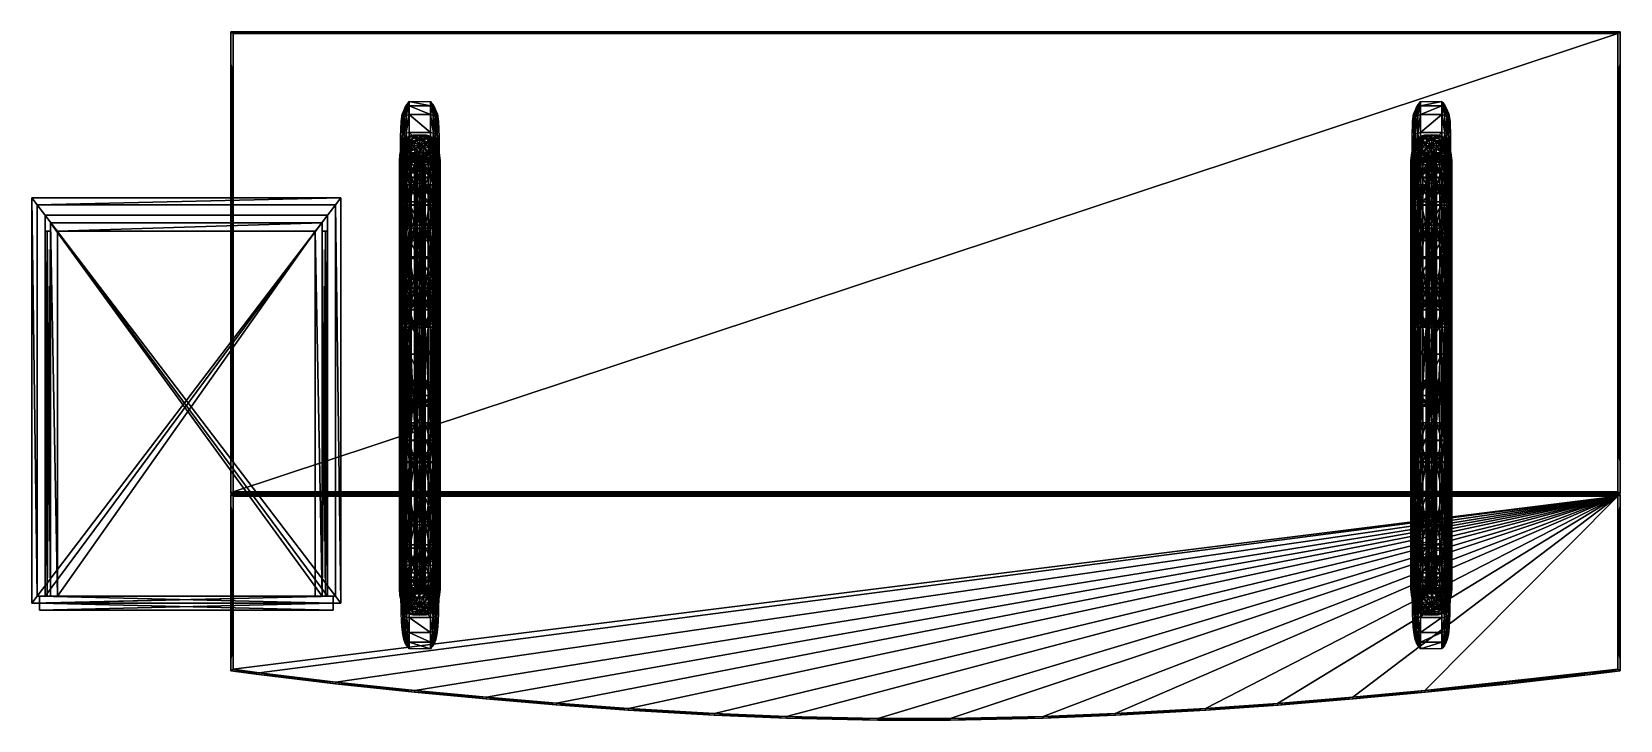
# Model space of a CAD drawing. Extents: x -127 to 99, y -39 to 58.
import ezdxf

# ---------------------------------------------------------------- set-up
doc = ezdxf.new("R2010")
doc.units = 0
for name, color, linetype in [('BOX02', 32, 'CONTINUOUS'), ('BOX03', 204, 'CONTINUOUS'), ('BOX04', 174, 'CONTINUOUS'), ('CAB01', 212, 'CONTINUOUS'), ('TABLE', 31, 'CONTINUOUS')]:
    doc.layers.add(name, color=color, linetype=linetype)

msp = doc.modelspace()

# ---------------------------------------------------------------- meshes
at = {"layer": 'BOX02', "color": 32}
mesh = msp.add_polyface(dxfattribs=at)
corners = [(-125.695999, -21.766489, 55.770226), (-125.695999, -21.766489, 40.29538), (-84.003677, -21.766489, 55.770226), (-84.003677, -21.766489, 40.29538), (-84.003677, -23.766491, 54.032722), (-84.003677, -23.766489, 41.032879), (-125.695999, -23.766491, 54.032722), (-125.695999, -23.766489, 41.032879), (-125.695999, -22.766489, 40.29538), (-84.003677, -22.766489, 40.29538), (-84.003677, -22.766489, 41.032879), (-84.003677, -22.766489, 54.032722), (-84.003677, -22.766489, 55.770226), (-125.695999, -22.766489, 55.770226), (-125.695999, -22.766489, 54.032722), (-125.695999, -22.766489, 41.032879), (-124.115349, -21.7666, 45.61504), (-124.115349, -21.766602, 50.10474), (-124.115349, 30.004396, 50.104748), (-124.115349, 30.004393, 45.615047), (-124.849838, 30.004389, 45.969028), (-124.849838, -21.766603, 45.969021), (-124.577538, 30.004396, 50.104748), (-124.849838, -21.766596, 49.750759), (-124.577538, 30.004389, 45.615047), (-124.577545, -21.766603, 45.61504), (-124.849838, 30.004396, 49.750759), (-124.577545, -21.766598, 50.10474), (-85.584328, -21.766603, 45.61504), (-85.584328, -21.766603, 50.10474), (-85.584335, 30.0044, 50.104748), (-85.584328, 30.004396, 45.615047), (-84.849838, 30.004393, 45.969028), (-84.849838, -21.766607, 45.969021), (-85.122131, 30.0044, 50.104748), (-84.849838, -21.766598, 49.750759), (-85.122131, 30.004393, 45.615047), (-85.122131, -21.766605, 45.61504), (-84.849838, 30.0044, 49.750759), (-85.122131, -21.7666, 50.10474), (-124.115349, 31.212828, 41.032585), (-124.115349, 31.212824, 54.032734), (-85.584328, 31.212824, 54.032734), (-85.584328, 31.212828, 41.032585), (-85.584335, -21.766605, 41.032574), (-124.115349, -21.766605, 41.032581), (-85.584328, -21.766605, 54.032719), (-124.115349, -21.766609, 54.032726), (-123.146667, 30.004396, 54.033176), (-86.553001, 30.004396, 54.033176), (-86.553009, -21.766607, 54.033161), (-123.146667, -21.766611, 54.033169), (-123.146667, 30.0044, 42.403957), (-86.553001, 30.0044, 42.403957), (-86.553009, -21.766603, 42.403946), (-123.146667, -21.766607, 42.40395)]
mesh.append_faces([[corners[k] for k in face] for face in [(1, 2, 3), (7, 4, 6), (3, 8, 1), (15, 1, 8), (10, 8, 9), (11, 6, 4), (8, 10, 15), (15, 5, 7), (30, 28, 29), (28, 30, 31), (36, 28, 31), (28, 36, 37), (34, 31, 30), (39, 30, 29), (30, 39, 34), (37, 29, 28), (35, 32, 38), (32, 35, 33), (36, 38, 32), (39, 33, 35), (42, 40, 41), (40, 42, 43), (44, 40, 43), (40, 44, 45), (46, 43, 42), (43, 46, 44), (55, 53, 52), (53, 55, 54), (45, 41, 40), (41, 45, 47), (48, 42, 41), (42, 48, 49), (49, 46, 42), (46, 49, 50), (51, 41, 47), (41, 51, 48), (52, 49, 48), (49, 52, 53), (55, 48, 51), (48, 55, 52), (53, 50, 49), (50, 53, 54)]], dxfattribs={"vtx0": -1})
mesh.append_faces([[corners[k] for k in face] for face in [(9, 2, 10), (24, 26, 19), (27, 21, 17), (22, 19, 26), (25, 17, 21), (31, 38, 36), (29, 33, 39), (38, 31, 34), (33, 29, 37)]], dxfattribs={"vtx0": -1, "vtx1": -1})
mesh.append_faces([[corners[k] for k in face] for face in [(5, 2, 11), (6, 1, 15)]], dxfattribs={"vtx0": -1, "vtx1": -1, "vtx2": -1})
mesh.append_faces([[corners[k] for k in face] for face in [(2, 5, 10), (1, 6, 14)]], dxfattribs={"vtx0": -1, "vtx2": -1})
mesh.append_faces([[corners[k] for k in face] for face in [(5, 4, 7), (4, 5, 11), (7, 6, 15), (14, 6, 11), (17, 16, 18), (19, 18, 16), (19, 16, 24), (25, 24, 16), (18, 19, 22), (17, 18, 27), (22, 27, 18), (16, 17, 25), (26, 20, 23), (21, 23, 20), (20, 26, 24), (23, 21, 27)]], dxfattribs={"vtx1": -1})
mesh.append_faces([[corners[k] for k in face] for face in [(14, 13, 1)]], dxfattribs={"vtx1": -1, "vtx2": -1})
mesh.append_faces([[corners[k] for k in face] for face in [(1, 0, 2), (3, 9, 8), (9, 3, 2), (12, 2, 0), (2, 12, 11), (0, 13, 12), (13, 0, 1), (14, 11, 12), (12, 13, 14), (15, 10, 5), (20, 24, 25), (25, 21, 20), (22, 26, 23), (23, 27, 22), (37, 36, 32), (32, 33, 37), (35, 38, 34), (34, 39, 35)]], dxfattribs={"vtx2": -1})
at = {"layer": 'BOX03', "color": 204}
mesh = msp.add_polyface(dxfattribs=at)
corners = [(-125.695999, -21.766487, 39.770386), (-125.695999, -21.766485, 24.295219), (-84.003677, -21.766487, 39.770386), (-84.003677, -21.766485, 24.295219), (-84.003677, -23.766489, 38.032883), (-84.003677, -23.766487, 25.032719), (-125.695999, -23.766489, 38.032883), (-125.695999, -23.766487, 25.032719), (-125.695999, -22.766485, 24.295219), (-84.003677, -22.766485, 24.295219), (-84.003677, -22.766487, 25.032719), (-84.003677, -22.766487, 38.032883), (-84.003677, -22.766487, 39.770386), (-125.695999, -22.766487, 39.770386), (-125.695999, -22.766487, 38.032883), (-125.695999, -22.766487, 25.032719), (-124.115349, -21.7666, 29.615196), (-124.115349, -21.766602, 34.104897), (-124.115349, 30.004396, 34.104904), (-124.115349, 30.004393, 29.615204), (-124.849838, 30.004389, 29.969185), (-124.849838, -21.766603, 29.969177), (-124.577538, 30.004396, 34.104904), (-124.849838, -21.766596, 33.750916), (-124.577538, 30.004389, 29.615204), (-124.577545, -21.766603, 29.615196), (-124.849838, 30.004396, 33.750916), (-124.577545, -21.766598, 34.104897), (-85.584328, -21.766603, 29.615196), (-85.584328, -21.766603, 34.104897), (-85.584335, 30.0044, 34.104904), (-85.584328, 30.004396, 29.615204), (-84.849838, 30.004393, 29.969185), (-84.849838, -21.766607, 29.969177), (-85.122131, 30.0044, 34.104904), (-84.849838, -21.766598, 33.750916), (-85.122131, 30.004393, 29.615204), (-85.122131, -21.766605, 29.615196), (-84.849838, 30.0044, 33.750916), (-85.122131, -21.7666, 34.104897), (-124.115349, 31.212828, 25.032742), (-124.115349, 31.212824, 38.03289), (-85.584328, 31.212824, 38.03289), (-85.584328, 31.212828, 25.032742), (-85.584335, -21.766605, 25.03273), (-124.115349, -21.766605, 25.032738), (-85.584328, -21.766605, 38.032875), (-124.115349, -21.766609, 38.032883), (-123.146667, 30.004396, 38.033333), (-86.553001, 30.004396, 38.033333), (-86.553009, -21.766607, 38.033318), (-123.146667, -21.766611, 38.033325), (-123.146667, 30.0044, 26.404114), (-86.553001, 30.0044, 26.404114), (-86.553009, -21.766603, 26.404102), (-123.146667, -21.766607, 26.404106)]
mesh.append_faces([[corners[k] for k in face] for face in [(1, 2, 3), (7, 4, 6), (3, 8, 1), (15, 1, 8), (10, 8, 9), (11, 6, 4), (8, 10, 15), (15, 5, 7), (30, 28, 29), (28, 30, 31), (36, 28, 31), (28, 36, 37), (34, 31, 30), (39, 30, 29), (30, 39, 34), (37, 29, 28), (35, 32, 38), (32, 35, 33), (36, 38, 32), (39, 33, 35), (42, 40, 41), (40, 42, 43), (44, 40, 43), (40, 44, 45), (46, 43, 42), (43, 46, 44), (55, 53, 52), (53, 55, 54), (45, 41, 40), (41, 45, 47), (48, 42, 41), (42, 48, 49), (49, 46, 42), (46, 49, 50), (51, 41, 47), (41, 51, 48), (52, 49, 48), (49, 52, 53), (55, 48, 51), (48, 55, 52), (53, 50, 49), (50, 53, 54)]], dxfattribs={"vtx0": -1})
mesh.append_faces([[corners[k] for k in face] for face in [(9, 2, 10), (24, 26, 19), (27, 21, 17), (22, 19, 26), (25, 17, 21), (31, 38, 36), (29, 33, 39), (38, 31, 34), (33, 29, 37)]], dxfattribs={"vtx0": -1, "vtx1": -1})
mesh.append_faces([[corners[k] for k in face] for face in [(5, 2, 11), (6, 1, 15)]], dxfattribs={"vtx0": -1, "vtx1": -1, "vtx2": -1})
mesh.append_faces([[corners[k] for k in face] for face in [(2, 5, 10), (1, 6, 14)]], dxfattribs={"vtx0": -1, "vtx2": -1})
mesh.append_faces([[corners[k] for k in face] for face in [(5, 4, 7), (4, 5, 11), (7, 6, 15), (14, 6, 11), (17, 16, 18), (19, 18, 16), (19, 16, 24), (25, 24, 16), (18, 19, 22), (17, 18, 27), (22, 27, 18), (16, 17, 25), (26, 20, 23), (21, 23, 20), (20, 26, 24), (23, 21, 27)]], dxfattribs={"vtx1": -1})
mesh.append_faces([[corners[k] for k in face] for face in [(14, 13, 1)]], dxfattribs={"vtx1": -1, "vtx2": -1})
mesh.append_faces([[corners[k] for k in face] for face in [(1, 0, 2), (3, 9, 8), (9, 3, 2), (12, 2, 0), (2, 12, 11), (0, 13, 12), (13, 0, 1), (14, 11, 12), (12, 13, 14), (15, 10, 5), (20, 24, 25), (25, 21, 20), (22, 26, 23), (23, 27, 22), (37, 36, 32), (32, 33, 37), (35, 38, 34), (34, 39, 35)]], dxfattribs={"vtx2": -1})
at = {"layer": 'BOX04', "color": 174}
mesh = msp.add_polyface(dxfattribs=at)
corners = [(-125.695999, -21.766483, 23.770226), (-125.695999, -21.766483, 2.29506), (-84.003677, -21.766483, 23.770226), (-84.003677, -21.766483, 2.29506), (-84.003677, -23.766485, 22.032721), (-84.003677, -23.766479, 3.032578), (-125.695999, -23.766485, 22.032721), (-125.695999, -23.766479, 3.032578), (-125.695999, -22.766481, 2.295075), (-84.003677, -22.766481, 2.295075), (-84.003677, -22.766481, 3.032578), (-84.003677, -22.766483, 22.032721), (-84.003677, -22.766483, 23.770222), (-125.695999, -22.766483, 23.770222), (-125.695999, -22.766483, 22.032721), (-125.695999, -22.766481, 3.032578), (-124.115349, -21.766598, 8.115032), (-124.115349, -21.7666, 12.604733), (-124.115349, 30.004396, 12.60474), (-124.115349, 30.004396, 8.11504), (-124.849838, 30.004389, 8.469021), (-124.849838, -21.766602, 8.469013), (-124.577538, 30.004396, 12.60474), (-124.849838, -21.766594, 12.250751), (-124.577538, 30.004389, 8.11504), (-124.577545, -21.766602, 8.115032), (-124.849838, 30.004396, 12.250751), (-124.577545, -21.766596, 12.604733), (-85.584328, -21.766602, 8.115032), (-85.584328, -21.766602, 12.604733), (-85.584335, 30.004404, 12.60474), (-85.584328, 30.004396, 8.11504), (-84.849838, 30.004396, 8.469021), (-84.849838, -21.766605, 8.469013), (-85.122131, 30.004404, 12.60474), (-84.849838, -21.766596, 12.250751), (-85.122131, 30.004396, 8.11504), (-85.122131, -21.766603, 8.115032), (-84.849838, 30.004404, 12.250751), (-85.122131, -21.766598, 12.604733), (-124.115349, 31.212831, 3.532578), (-124.115349, 31.212824, 20.016293), (-85.584328, 31.212824, 20.016293), (-85.584328, 31.212831, 3.532578), (-85.584335, -21.766603, 3.532566), (-124.115349, -21.766602, 3.532574), (-85.584328, -21.766603, 20.016277), (-124.115349, -21.766605, 20.016285), (-123.146667, 30.004396, 20.016735), (-86.553001, 30.004396, 20.016735), (-86.553009, -21.766605, 20.01672), (-123.146667, -21.766609, 20.016727), (-123.146667, 30.004404, 4.90395), (-86.553001, 30.004404, 4.90395), (-86.553009, -21.766602, 4.903938), (-123.146667, -21.766605, 4.903942)]
mesh.append_faces([[corners[k] for k in face] for face in [(1, 2, 3), (7, 4, 6), (3, 8, 1), (15, 1, 8), (10, 8, 9), (11, 6, 4), (8, 10, 15), (15, 5, 7), (30, 28, 29), (28, 30, 31), (36, 28, 31), (28, 36, 37), (34, 31, 30), (39, 30, 29), (30, 39, 34), (37, 29, 28), (35, 32, 38), (32, 35, 33), (36, 38, 32), (39, 33, 35), (42, 40, 41), (40, 42, 43), (44, 40, 43), (40, 44, 45), (46, 43, 42), (43, 46, 44), (55, 53, 52), (53, 55, 54), (45, 41, 40), (41, 45, 47), (48, 42, 41), (42, 48, 49), (49, 46, 42), (46, 49, 50), (51, 41, 47), (41, 51, 48), (52, 49, 48), (49, 52, 53), (55, 48, 51), (48, 55, 52), (53, 50, 49), (50, 53, 54)]], dxfattribs={"vtx0": -1})
mesh.append_faces([[corners[k] for k in face] for face in [(9, 2, 10), (24, 26, 19), (27, 21, 17), (22, 19, 26), (25, 17, 21), (31, 38, 36), (29, 33, 39), (38, 31, 34), (33, 29, 37)]], dxfattribs={"vtx0": -1, "vtx1": -1})
mesh.append_faces([[corners[k] for k in face] for face in [(5, 2, 11), (6, 1, 15)]], dxfattribs={"vtx0": -1, "vtx1": -1, "vtx2": -1})
mesh.append_faces([[corners[k] for k in face] for face in [(2, 5, 10), (1, 6, 14)]], dxfattribs={"vtx0": -1, "vtx2": -1})
mesh.append_faces([[corners[k] for k in face] for face in [(5, 4, 7), (4, 5, 11), (7, 6, 15), (14, 6, 11), (17, 16, 18), (19, 18, 16), (19, 16, 24), (25, 24, 16), (18, 19, 22), (17, 18, 27), (22, 27, 18), (16, 17, 25), (26, 20, 23), (21, 23, 20), (20, 26, 24), (23, 21, 27)]], dxfattribs={"vtx1": -1})
mesh.append_faces([[corners[k] for k in face] for face in [(14, 13, 1)]], dxfattribs={"vtx1": -1, "vtx2": -1})
mesh.append_faces([[corners[k] for k in face] for face in [(1, 0, 2), (3, 9, 8), (9, 3, 2), (12, 2, 0), (2, 12, 11), (0, 13, 12), (13, 0, 1), (14, 11, 12), (12, 13, 14), (15, 10, 5), (20, 24, 25), (25, 21, 20), (22, 26, 23), (23, 27, 22), (37, 36, 32), (32, 33, 37), (35, 38, 34), (34, 39, 35)]], dxfattribs={"vtx2": -1})
at = {"layer": 'CAB01', "color": 212}
mesh = msp.add_polyface(dxfattribs=at)
corners = [(-126.0037, -21.766479, 2.032567), (-83.695992, -21.766479, 2.032567), (-83.695992, -21.766491, 56.603577), (-126.0037, -21.766489, 56.603577), (-126.003708, 33.770077, 2.032576), (-83.696007, 33.770077, 2.032576), (-83.696007, 33.770069, 56.60358), (-126.003708, 33.770069, 56.60358), (-126.772926, -22.766479, 2.032468), (-82.926765, -22.766479, 2.032468), (-126.772942, 34.770077, 2.032476), (-82.926773, 34.770077, 2.032476), (-126.772919, -22.766478, 0.000005), (-82.926765, -22.766478, 0.000005), (-126.772926, 34.770077, 0.000014), (-82.926773, 34.770077, 0.000014), (-124.849854, -21.766581, 3.532567), (-84.849838, -21.766581, 3.532567), (-84.849838, -21.76659, 55.103577), (-124.849854, -21.766588, 55.103577), (-124.849861, 32.283863, 3.532576), (-84.849861, 32.283871, 3.532576), (-84.849861, 32.283859, 55.10358), (-124.849861, 32.283867, 55.10358), (-84.849838, 32.283852, 39.092636), (-84.849838, 32.283852, 41.03289), (-84.849831, -21.766594, 41.03289), (-84.849831, -21.766594, 39.092628), (-124.849861, 32.283855, 39.092636), (-124.849854, -21.766592, 39.092628), (-124.849854, -21.766594, 41.03289), (-124.849861, 32.283852, 41.03289), (-84.849838, 32.283855, 23.092472), (-84.849838, 32.283852, 25.032734), (-84.849831, -21.766592, 25.032728), (-84.849831, -21.766594, 23.092466), (-124.849861, 32.283855, 23.092472), (-124.849854, -21.766588, 23.092466), (-124.849854, -21.76659, 25.032728), (-124.849861, 32.283852, 25.03273)]
mesh.append_faces([[corners[k] for k in face] for face in [(20, 22, 23), (12, 15, 13), (1, 6, 2), (2, 7, 3), (3, 4, 0), (4, 6, 5)]], dxfattribs={"vtx0": -1})
mesh.append_faces([[corners[k] for k in face] for face in [(20, 21, 22), (12, 14, 15), (1, 5, 6), (2, 6, 7), (3, 7, 4), (4, 7, 6), (1, 0, 8), (8, 9, 1), (0, 4, 10), (10, 8, 0), (4, 5, 11), (11, 10, 4), (5, 1, 9), (9, 11, 5), (8, 10, 14), (14, 12, 8), (10, 11, 15), (15, 14, 10), (11, 9, 13), (13, 15, 11), (9, 8, 12), (12, 13, 9), (0, 1, 17), (17, 16, 0), (1, 2, 18), (18, 17, 1), (2, 3, 19), (19, 18, 2), (3, 0, 16), (16, 19, 3), (16, 17, 21), (21, 20, 16), (17, 18, 22), (22, 21, 17), (18, 19, 23), (23, 22, 18), (19, 16, 20), (20, 23, 19), (24, 25, 26), (26, 27, 24), (28, 29, 30), (30, 31, 28), (24, 27, 29), (29, 28, 24), (27, 26, 30), (30, 29, 27), (26, 25, 31), (31, 30, 26), (25, 24, 28), (28, 31, 25), (32, 33, 34), (34, 35, 32), (36, 37, 38), (38, 39, 36), (32, 35, 37), (37, 36, 32), (35, 34, 38), (38, 37, 35), (34, 33, 39), (39, 38, 34), (33, 32, 36), (36, 39, 33)]], dxfattribs={"vtx2": -1})
at = {"layer": 'TABLE', "color": 31}
mesh = msp.add_polyface(dxfattribs=at)
corners = [(-68.904068, 36.332924, 3.302601), (-68.904068, 33.924641, 3.56271), (-68.853867, 36.255508, 2.993153), (-69.045334, 36.412533, 3.620732), (-68.904068, 36.188435, 2.72498), (-68.904068, 33.80579, 2.984981), (-69.045334, 36.133953, 2.5071), (-68.904068, 40.284401, 2.392698), (-68.853851, 40.058662, 2.148558), (-68.921623, 40.804482, 1.822271), (-68.970665, 41.141403, 2.008268), (-68.904068, 39.201508, 2.736142), (-68.853867, 39.07753, 2.455678), (-69.045334, 40.516586, 2.644415), (-69.045334, 39.329308, 3.025632), (-69.10862, 41.487587, 2.199568), (-68.904068, 39.863182, 1.937819), (-69.045334, 39.704472, 1.767202), (-69.108612, 40.274796, 1.530401), (-68.970657, 40.51231, 1.6612), (-68.904068, 38.97049, 2.213941), (-69.045334, 38.883808, 2.018499), (-69.170418, 41.677132, 1.588187), (-69.124901, 41.274017, 1.488211), (-69.170418, 40.924339, 1.401495), (-68.904068, 37.988121, 3.033261), (-68.853851, 37.902088, 2.732236), (-69.045334, 38.076786, 3.343419), (-68.904068, 37.827782, 2.47215), (-69.045334, 37.767609, 2.261403), (98.203537, 58.071968, 77.46505), (-98.203545, 58.071945, 77.465065), (-98.203545, -6.937191, 77.465042), (98.531982, 58.309982, 77.265053), (-98.531982, 58.309952, 75.232887), (-98.531982, 58.309944, 77.265068), (98.203537, 58.071976, 75.032867), (-98.203537, -6.937187, 75.032845), (-98.203545, 58.071953, 75.03289)]
mesh.append_faces([[corners[k] for k in face] for face in [(33, 34, 35), (36, 37, 38)]], dxfattribs={"vtx0": -1})
mesh.append_faces([[corners[k] for k in face] for face in [(0, 1, 2), (4, 5, 6), (10, 7, 9), (8, 7, 12), (11, 7, 14), (13, 7, 15), (19, 16, 18), (17, 16, 21), (20, 16, 12), (8, 16, 9), (23, 22, 9), (19, 24, 9), (11, 25, 12), (26, 25, 2), (0, 25, 3), (27, 25, 14), (20, 28, 21), (29, 28, 6), (4, 28, 2), (26, 28, 12)]], dxfattribs={"vtx1": -1})
mesh.append_faces([[corners[k] for k in face] for face in [(1, 0, 3), (5, 4, 2), (7, 8, 9), (7, 11, 12), (7, 13, 14), (7, 10, 15), (16, 17, 18), (16, 20, 21), (16, 8, 12), (16, 19, 9), (22, 10, 9), (24, 19, 18), (24, 23, 9), (25, 26, 12), (25, 0, 2), (25, 27, 3), (25, 11, 14), (28, 29, 21), (28, 4, 6), (28, 26, 2), (28, 20, 12), (30, 31, 32), (33, 35, 31), (36, 38, 34)]], dxfattribs={"vtx2": -1})
mesh = msp.add_polyface(dxfattribs=at)
corners = [(68.904068, 40.284401, 2.392698), (68.921623, 40.804485, 1.822271), (68.853851, 40.058662, 2.148558), (68.970665, 41.141403, 2.008268), (68.853867, 39.07753, 2.455678), (68.904068, 39.201508, 2.736142), (69.045334, 39.329308, 3.025632), (69.045334, 40.516586, 2.644415), (69.10862, 41.487591, 2.199568), (68.904068, 39.863182, 1.937819), (69.108612, 40.274796, 1.530401), (69.045334, 39.704472, 1.767202), (68.970657, 40.51231, 1.6612), (69.045334, 38.883812, 2.018499), (68.904068, 38.97049, 2.213941), (69.170418, 41.677132, 1.588187), (69.124901, 41.274021, 1.488211), (69.170418, 40.924339, 1.401495), (68.904068, 37.988121, 3.033261), (68.853851, 37.902088, 2.732236), (68.853867, 36.255508, 2.993153), (68.904068, 36.332928, 3.302601), (69.045334, 36.412533, 3.620732), (69.045334, 38.07679, 3.343419), (68.904068, 37.827782, 2.47215), (69.045334, 37.767609, 2.261403), (69.045334, 36.133953, 2.5071), (68.904068, 36.188435, 2.72498), (69.239044, 37.471539, 73.577675), (69.005615, 33.61301, 75.032875), (69.005615, 37.405483, 75.032875), (69.005615, 40.498333, 75.03286), (69.239044, 43.615696, 74.015129), (69.005615, 43.387676, 75.03286), (69.062462, 45.598545, 75.03286), (98.531982, 58.309982, 77.265053), (98.531982, 58.309975, 75.232872), (-98.531982, 58.309952, 75.232887), (-98.203545, 58.071945, 77.465065), (98.203537, 58.071968, 77.46505), (98.203537, 58.071976, 75.032867)]
mesh.append_faces([[corners[k] for k in face] for face in [(0, 1, 2), (0, 4, 5), (0, 6, 7), (0, 8, 3), (9, 10, 11), (9, 13, 14), (9, 4, 2), (9, 1, 12), (15, 1, 3), (17, 10, 12), (17, 1, 16), (18, 4, 19), (18, 20, 21), (18, 22, 23), (18, 6, 5), (24, 13, 25), (24, 26, 27), (24, 20, 19), (24, 4, 14), (28, 29, 30), (32, 31, 33)]], dxfattribs={"vtx0": -1})
mesh.append_faces([[corners[k] for k in face] for face in [(3, 1, 0), (2, 4, 0), (5, 6, 0), (7, 8, 0), (12, 10, 9), (11, 13, 9), (14, 4, 9), (2, 1, 9), (16, 1, 15), (3, 8, 15), (12, 1, 17), (5, 4, 18), (19, 20, 18), (21, 22, 18), (23, 6, 18), (14, 13, 24), (25, 26, 24), (27, 20, 24), (19, 4, 24), (30, 31, 28), (33, 34, 32)]], dxfattribs={"vtx1": -1})
mesh.append_faces([[corners[k] for k in face] for face in [(35, 36, 37), (38, 39, 35), (37, 36, 40)]], dxfattribs={"vtx2": -1})
mesh = msp.add_polyface(dxfattribs=at)
corners = [(-74.583511, 39.863182, 1.937825), (-74.633728, 40.058662, 2.148564), (-74.565971, 40.804489, 1.822278), (-74.516922, 40.51231, 1.661206), (-74.583511, 38.97049, 2.213948), (-74.633728, 39.077538, 2.455685), (-74.44223, 39.704464, 1.767209), (-74.44223, 38.883804, 2.018513), (-74.378967, 40.274788, 1.530408), (-74.583511, 40.284401, 2.392705), (-74.442245, 40.516586, 2.644421), (-74.378975, 41.487587, 2.199575), (-74.51693, 41.141399, 2.008275), (-74.583511, 39.201508, 2.736149), (-74.442245, 39.3293, 3.025639), (-74.219292, 40.73143, 2.877888), (-74.317177, 40.924332, 1.401502), (-74.362679, 41.274014, 1.488218), (-74.317177, 41.677124, 1.588194), (-74.583511, 37.827789, 2.472157), (-74.633728, 37.902088, 2.732242), (-74.583511, 36.188435, 2.724987), (-74.633728, 36.255512, 2.99316), (-74.44223, 37.767609, 2.261418), (-74.442245, 36.133957, 2.507106), (-74.583511, 37.988113, 3.033268), (-74.442245, 38.076786, 3.343426), (-74.583511, 36.332924, 3.302608), (-74.442245, 36.412533, 3.620739), (-74.219284, 38.159004, 3.630901), (-74.216675, 37.47155, 73.57769), (-74.450104, 37.405487, 75.032875), (-74.450104, 40.498337, 75.03286), (-74.450104, 43.387676, 75.03286), (-74.216675, 43.615696, 74.015129), (-98.531982, 58.309944, 77.265068), (-98.531982, 58.309952, 75.232887), (-98.531975, -7.175193, 75.232849), (-98.203545, -6.937191, 77.465042), (-98.203545, 58.071945, 77.465065), (-98.203545, 58.071953, 75.03289)]
mesh.append_faces([[corners[k] for k in face] for face in [(3, 0, 2), (1, 0, 5), (4, 0, 7), (6, 0, 8), (12, 9, 11), (10, 9, 14), (13, 9, 5), (1, 9, 2), (17, 16, 2), (3, 16, 8), (12, 18, 2), (4, 19, 5), (20, 19, 22), (21, 19, 24), (23, 19, 7), (13, 25, 14), (26, 25, 28), (27, 25, 22), (20, 25, 5), (33, 34, 32)]], dxfattribs={"vtx1": -1})
mesh.append_faces([[corners[k] for k in face] for face in [(0, 1, 2), (0, 4, 5), (0, 6, 7), (0, 3, 8), (9, 10, 11), (9, 13, 14), (9, 1, 5), (9, 12, 2), (15, 10, 14), (16, 3, 2), (18, 12, 11), (18, 17, 2), (19, 20, 5), (19, 21, 22), (19, 23, 24), (19, 4, 7), (25, 26, 14), (25, 27, 28), (25, 20, 22), (25, 13, 5), (29, 26, 28), (30, 31, 32), (35, 36, 37), (38, 39, 35), (37, 36, 40)]], dxfattribs={"vtx2": -1})
mesh = msp.add_polyface(dxfattribs=at)
corners = [(-74.219284, 18.865343, 3.226477), (-74.44223, 18.869459, 3.384008), (-74.44223, 21.92779, 3.319022), (-74.219284, 21.918694, 3.16162), (-74.219284, 16.405685, 3.260297), (-74.44223, 16.405872, 3.417875), (-74.583511, 18.875107, 3.600279), (-74.633728, 18.882051, 3.866239), (-74.633728, 21.955629, 3.800849), (-74.583511, 21.940277, 3.53511), (-74.583511, 16.406113, 3.634206), (-74.633728, 16.406408, 3.90025), (-74.583511, 18.890059, 4.17285), (-74.44223, 18.898283, 4.487822), (-74.44223, 21.991524, 4.42192), (-74.583511, 21.973337, 4.107207), (-74.583511, 16.406755, 4.206944), (-74.44223, 16.407118, 4.522016), (-74.219284, 18.90589, 4.778898), (-74.219299, 26.159435, 3.034676), (-74.442245, 26.175604, 3.19178), (-74.583527, 26.197803, 3.407463), (-74.633743, 26.225105, 3.672707), (-74.583527, 26.256577, 3.978478), (-74.219284, 22.008333, 4.712752), (-74.219299, 26.318792, 4.582878), (-74.442245, 2.821206, 3.417878), (-74.633728, 2.821206, 3.900246), (-74.583511, 2.821206, 3.634209), (-74.442245, 2.821206, 4.522019), (-74.583511, 2.821206, 4.206948), (-74.216644, 12.588529, 73.334084), (-74.450058, 12.594441, 75.03286), (-74.450089, 16.877308, 75.03286), (-74.21666, 16.878094, 73.321053), (-74.216675, 20.20676, 73.326271), (-74.450104, 20.198444, 75.03286), (-74.450104, 23.72517, 75.03286), (-74.216675, 23.743549, 73.353981), (-98.531982, 58.309944, 77.265068), (-98.531975, -7.175193, 75.232849), (-98.531982, -7.175191, 77.265045), (-98.203545, -6.937191, 77.465042), (-98.203545, 58.071953, 75.03289), (-98.203537, -6.937187, 75.032845)]
mesh.append_faces([[corners[k] for k in face] for face in [(39, 40, 41)]], dxfattribs={"vtx0": -1})
mesh.append_faces([[corners[k] for k in face] for face in [(3, 0, 2), (1, 0, 5), (9, 6, 8), (7, 6, 11), (10, 6, 5), (1, 6, 2), (15, 12, 14), (13, 12, 17), (16, 12, 11), (7, 12, 8), (13, 18, 14), (20, 19, 2), (22, 21, 8), (9, 21, 2), (15, 23, 8), (24, 25, 14), (34, 31, 33), (36, 35, 33), (38, 35, 37)]], dxfattribs={"vtx1": -1})
mesh.append_faces([[corners[k] for k in face] for face in [(0, 1, 2), (0, 4, 5), (6, 7, 8), (6, 10, 11), (6, 1, 5), (6, 9, 2), (12, 13, 14), (12, 16, 17), (12, 7, 11), (12, 15, 8), (18, 13, 17), (19, 3, 2), (21, 9, 8), (21, 20, 2), (23, 15, 14), (26, 5, 4), (27, 11, 10), (28, 10, 5), (29, 17, 16), (30, 16, 11), (31, 32, 33), (35, 34, 33), (35, 36, 37), (39, 41, 42), (43, 44, 40)]], dxfattribs={"vtx2": -1})
mesh = msp.add_polyface(dxfattribs=at)
corners = [(68.904068, 18.89006, 4.172843), (68.853867, 21.955631, 3.800842), (68.853851, 18.88205, 3.866233), (68.904068, 21.973343, 4.107201), (68.853851, 16.406408, 3.900244), (68.904068, 16.406755, 4.206938), (69.045334, 16.407118, 4.522009), (69.045334, 18.898285, 4.487815), (69.045334, 21.991526, 4.421913), (68.904068, 18.875105, 3.600272), (69.045334, 21.927788, 3.319008), (69.045334, 18.869461, 3.384002), (68.904068, 21.940279, 3.535103), (69.045334, 16.405872, 3.417868), (68.904068, 16.406113, 3.634199), (68.904068, 26.25658, 3.978471), (68.853867, 30.56778, 3.488093), (68.853851, 26.225107, 3.6727), (68.904068, 30.615202, 3.794398), (69.045334, 30.663923, 4.109065), (68.904068, 30.526648, 3.222392), (69.045334, 30.493198, 3.006335), (68.904068, 26.197802, 3.407457), (68.904068, 33.924641, 3.56271), (68.853867, 36.255508, 2.993153), (68.853851, 33.861004, 3.253345), (68.904068, 36.332928, 3.302601), (69.045334, 36.412533, 3.620732), (68.904068, 36.188435, 2.72498), (69.045334, 36.133953, 2.5071), (68.904068, 33.80579, 2.984981), (68.853851, 2.821207, 3.90024), (68.904068, 2.821207, 4.206941), (68.904068, 2.821207, 3.634203), (98.203537, 58.071968, 77.46505), (-98.203545, -6.937191, 77.465042), (98.203545, -6.937193, 77.465027), (98.203537, 58.071976, 75.032867), (98.203552, -6.937185, 75.032829), (-98.203537, -6.937187, 75.032845)]
mesh.append_faces([[corners[k] for k in face] for face in [(0, 1, 2), (0, 4, 5), (0, 6, 7), (0, 8, 3), (9, 10, 11), (9, 13, 14), (9, 4, 2), (9, 1, 12), (15, 16, 17), (15, 1, 3), (15, 19, 18), (22, 10, 12), (22, 1, 17), (22, 16, 20), (23, 24, 25), (23, 16, 18), (23, 27, 26), (30, 21, 20), (30, 16, 25), (30, 24, 28), (31, 5, 4), (32, 6, 5), (33, 4, 14), (34, 35, 36)]], dxfattribs={"vtx0": -1})
mesh.append_faces([[corners[k] for k in face] for face in [(3, 1, 0), (2, 4, 0), (5, 6, 0), (7, 8, 0), (12, 10, 9), (11, 13, 9), (14, 4, 9), (2, 1, 9), (18, 16, 15), (17, 1, 15), (3, 8, 15), (20, 21, 22), (12, 1, 22), (17, 16, 22), (26, 24, 23), (25, 16, 23), (18, 19, 23), (28, 29, 30), (20, 16, 30), (25, 24, 30)]], dxfattribs={"vtx1": -1})
mesh.append_faces([[corners[k] for k in face] for face in [(37, 38, 39)]], dxfattribs={"vtx2": -1})
mesh = msp.add_polyface(dxfattribs=at)
corners = [(74.219284, 18.865343, 3.226477), (74.44223, 21.927788, 3.319022), (74.44223, 18.869459, 3.384008), (74.219284, 21.918694, 3.16162), (74.44223, 16.405872, 3.417875), (74.219284, 16.405684, 3.260297), (73.928726, 16.405558, 3.15492), (73.928726, 21.912609, 3.056357), (74.583511, 18.875107, 3.600279), (74.633728, 21.955629, 3.800849), (74.633728, 18.88205, 3.866239), (74.583511, 21.940277, 3.53511), (74.633728, 16.406406, 3.90025), (74.583511, 16.406113, 3.634206), (74.583511, 18.890059, 4.17285), (74.44223, 21.991524, 4.42192), (74.44223, 18.898283, 4.487822), (74.583511, 21.973337, 4.107207), (74.44223, 16.407116, 4.522016), (74.583511, 16.406755, 4.206944), (74.219284, 22.008331, 4.712752), (73.928726, 22.022362, 4.951652), (74.219284, 18.90589, 4.778898), (73.928726, 16.407722, 5.052121), (74.219284, 16.407452, 4.813176), (74.442245, 2.821206, 3.417878), (74.219284, 2.821206, 3.260293), (74.633728, 2.821206, 3.900246), (74.583511, 2.821206, 3.634209), (74.442245, 2.821206, 4.522019), (74.583511, 2.821206, 4.206948), (74.219284, 2.821206, 4.813172), (74.216644, 12.588529, 73.334084), (74.450043, 6.719796, 75.03286), (74.216644, 6.706964, 73.369484), (74.450058, 12.594441, 75.03286), (73.959549, 16.878761, 72.012535), (74.21666, 16.878094, 73.321053), (74.450089, 16.877308, 75.03286), (74.216675, 20.20676, 73.326271), (74.450104, 20.198444, 75.03286), (98.531982, -7.175194, 77.265022), (98.53199, -7.175191, 75.232826), (98.531982, 58.309975, 75.232872), (98.203537, 58.071968, 77.46505), (98.203545, -6.937193, 77.465027), (98.203552, -6.937185, 75.032829)]
mesh.append_faces([[corners[k] for k in face] for face in [(0, 1, 2), (0, 4, 5), (0, 7, 3), (8, 9, 10), (8, 12, 13), (8, 4, 2), (8, 1, 11), (14, 15, 16), (14, 18, 19), (14, 12, 10), (14, 9, 17), (22, 23, 24), (22, 18, 16), (22, 15, 20), (25, 5, 4), (26, 6, 5), (27, 13, 12), (28, 4, 13), (29, 19, 18), (30, 12, 19), (31, 18, 24), (32, 33, 34), (32, 36, 37), (32, 38, 35), (39, 38, 37)]], dxfattribs={"vtx0": -1})
mesh.append_faces([[corners[k] for k in face] for face in [(3, 1, 0), (2, 4, 0), (5, 6, 0), (11, 9, 8), (10, 12, 8), (13, 4, 8), (2, 1, 8), (17, 15, 14), (16, 18, 14), (19, 12, 14), (10, 9, 14), (20, 21, 22), (24, 18, 22), (16, 15, 22), (35, 33, 32), (37, 38, 32), (40, 38, 39), (37, 36, 39)]], dxfattribs={"vtx1": -1})
mesh.append_faces([[corners[k] for k in face] for face in [(41, 42, 43), (44, 45, 41), (43, 42, 46)]], dxfattribs={"vtx2": -1})
mesh = msp.add_polyface(dxfattribs=at)
corners = [(74.583511, 39.863182, 1.937825), (74.565971, 40.804489, 1.822278), (74.633728, 40.058662, 2.148564), (74.516922, 40.51231, 1.661206), (74.633728, 39.077534, 2.455685), (74.583511, 38.97049, 2.213948), (74.44223, 38.883801, 2.018513), (74.44223, 39.704464, 1.767209), (74.378967, 40.274788, 1.530408), (74.583511, 40.284397, 2.392705), (74.378975, 41.487587, 2.199575), (74.442245, 40.516586, 2.644421), (74.51693, 41.141399, 2.008275), (74.442245, 39.3293, 3.025639), (74.583511, 39.201508, 2.736149), (74.219292, 40.731426, 2.877888), (74.317177, 40.924332, 1.401502), (74.362679, 41.27401, 1.488218), (74.317177, 41.677124, 1.588194), (74.583511, 37.827785, 2.472157), (74.633728, 37.902088, 2.732242), (74.633728, 36.255512, 2.99316), (74.583511, 36.188435, 2.724987), (74.442245, 36.133957, 2.507106), (74.44223, 37.767609, 2.261418), (74.583511, 37.98811, 3.033268), (74.442245, 38.076786, 3.343426), (74.442245, 36.412533, 3.620739), (74.583511, 36.332924, 3.302608), (74.219284, 38.159004, 3.630901), (74.450104, 37.405487, 75.032875), (74.450104, 33.613014, 75.032875), (74.216675, 37.47155, 73.57769), (74.450104, 40.498337, 75.03286), (74.450104, 43.387676, 75.03286), (74.216675, 43.615696, 74.015129), (98.531982, -7.175194, 77.265022), (98.531982, 58.309975, 75.232872), (98.531982, 58.309982, 77.265053), (98.203537, 58.071968, 77.46505), (98.203552, -6.937185, 75.032829), (98.203537, 58.071976, 75.032867)]
mesh.append_faces([[corners[k] for k in face] for face in [(0, 1, 2), (0, 4, 5), (0, 6, 7), (0, 8, 3), (9, 10, 11), (9, 13, 14), (9, 4, 2), (9, 1, 12), (15, 13, 11), (16, 1, 3), (18, 10, 12), (18, 1, 17), (19, 4, 20), (19, 21, 22), (19, 23, 24), (19, 6, 5), (25, 13, 26), (25, 27, 28), (25, 21, 20), (25, 4, 14), (32, 33, 30), (36, 37, 38)]], dxfattribs={"vtx0": -1})
mesh.append_faces([[corners[k] for k in face] for face in [(3, 1, 0), (2, 4, 0), (5, 6, 0), (7, 8, 0), (12, 10, 9), (11, 13, 9), (14, 4, 9), (2, 1, 9), (17, 1, 16), (3, 8, 16), (12, 1, 18), (5, 4, 19), (20, 21, 19), (22, 23, 19), (24, 6, 19), (14, 13, 25), (26, 27, 25), (28, 21, 25), (20, 4, 25), (26, 13, 29), (30, 31, 32), (34, 33, 35)]], dxfattribs={"vtx1": -1})
mesh.append_faces([[corners[k] for k in face] for face in [(36, 38, 39), (40, 41, 37)]], dxfattribs={"vtx2": -1})
mesh = msp.add_polyface(dxfattribs=at)
corners = [(-74.219292, 40.73143, 2.877888), (-73.928734, 40.908051, 3.069943), (-73.87751, 42.070259, 2.52194), (-73.541512, 42.244564, 2.61836), (-73.584679, 41.025581, 3.197415), (-72.934547, 42.451321, 2.704473), (-73.987106, 40.432865, 1.279622), (-74.18914, 40.639984, 1.330984), (-73.936058, 40.902622, 1.150251), (-73.754936, 40.67305, 1.150251), (-73.987114, 42.473942, 1.785795), (-73.723808, 42.788017, 1.863684), (-73.518898, 43.283554, 1.150305), (-73.754936, 42.935417, 1.150305), (-74.161247, 41.807575, 2.376561), (-73.936058, 42.51123, 1.15029), (-74.18914, 42.091248, 1.690893), (-73.412025, 42.9963, 1.915335), (-73.239372, 43.514408, 1.150313), (-74.091637, 41.605396, 1.150266), (-74.050835, 42.052216, 1.150282), (-74.050835, 41.217804, 1.150259), (-73.518898, 40.519531, 1.150236), (-72.714851, 43.643581, 1.150313), (-72.714836, 40.392189, 1.150236), (-74.216675, 43.615696, 74.015129), (-73.959549, 43.810841, 73.231163), (-73.959549, 40.71183, 72.742424), (-73.914207, 46.244556, 73.826729), (-73.65506, 43.94025, 72.914726), (-73.65506, 40.777115, 72.346611), (-73.24791, 44.012653, 72.85273), (-73.24791, 40.813644, 72.27459), (-73.616859, 46.44212, 73.610939), (-73.247917, 46.552647, 73.565285), (-74.011192, 47.074345, 74.691994), (-73.778191, 47.432392, 74.428307), (-74.165306, 45.946636, 74.352348), (-73.805717, 47.60043, 75.03286), (-73.596825, 47.997295, 75.03286), (-74.22274, 46.655987, 75.03286), (-73.995384, 47.136715, 75.03286), (-73.502251, 47.669834, 74.318962), (-73.247917, 47.802677, 74.294823), (-73.349449, 48.260479, 75.03286), (-73.247917, 48.407726, 75.03286)]
mesh.append_faces([[corners[k] for k in face] for face in [(12, 15, 13), (15, 19, 20), (19, 8, 21), (8, 22, 9)]], dxfattribs={"vtx0": -1})
mesh.append_faces([[corners[k] for k in face] for face in [(23, 15, 12), (15, 8, 19), (15, 24, 8)]], dxfattribs={"vtx0": -1, "vtx1": -1, "vtx2": -1})
mesh.append_faces([[corners[k] for k in face] for face in [(3, 4, 5), (1, 4, 2), (9, 6, 8), (13, 10, 12), (11, 10, 2), (16, 10, 15), (3, 17, 2), (11, 17, 12), (26, 25, 28), (26, 29, 27), (30, 29, 32), (31, 29, 34), (33, 29, 28), (37, 35, 28), (36, 35, 39), (38, 35, 41), (36, 42, 28), (33, 42, 34), (44, 42, 39)]], dxfattribs={"vtx1": -1})
mesh.append_faces([[corners[k] for k in face] for face in [(0, 1, 2), (4, 3, 2), (6, 7, 8), (10, 11, 12), (10, 14, 2), (10, 13, 15), (17, 11, 2), (17, 18, 12), (25, 26, 27), (29, 30, 27), (29, 31, 32), (29, 33, 34), (29, 26, 28), (35, 36, 28), (35, 38, 39), (35, 40, 41), (42, 33, 28), (42, 43, 34), (42, 44, 45), (42, 36, 39)]], dxfattribs={"vtx2": -1})
mesh = msp.add_polyface(dxfattribs=at)
corners = [(-73.412025, 42.9963, 1.915335), (-72.826942, 43.112827, 1.944235), (-72.714851, 43.643581, 1.150313), (-73.239372, 43.514408, 1.150313), (-73.541512, 42.244564, 2.61836), (-72.934547, 42.451321, 2.704473), (-71.743797, 43.175484, 1.965353), (-71.743797, 42.527901, 2.737791), (-71.743797, 43.686634, 1.150313), (-71.743797, 41.139515, 3.321714), (-70.772758, 43.643581, 1.150313), (-73.518898, 43.283554, 1.150305), (-69.968697, 43.283554, 1.150306), (-73.936058, 42.51123, 1.15029), (-72.714836, 40.392189, 1.150236), (-71.743843, 43.688957, 0.000052), (-72.493843, 43.478523, 0.000052), (-72.493843, 43.478523, 0.750052), (-71.743843, 43.688957, 0.750052), (-73.042854, 42.903572, 0.000052), (-73.042854, 42.903572, 0.750052), (-73.243828, 42.118202, 0.000052), (-73.243828, 42.118202, 0.750051), (-73.042854, 41.332832, 0.750051), (-71.743828, 42.118202, 0.000052), (-73.042839, 41.332832, 0.000051), (-72.136497, 42.830414, 0.841818), (-71.743828, 42.94059, 0.841818), (-72.423943, 42.529396, 0.841818), (-72.529167, 42.118202, 0.841818), (-72.423943, 41.707016, 0.841818), (-72.136497, 42.830414, 1.290365), (-71.743828, 42.94059, 1.290366), (-72.423943, 42.529396, 1.290365), (-72.529167, 42.118202, 1.290365), (-72.423943, 41.707016, 1.290365), (-72.136497, 41.405998, 0.841818), (-73.247917, 47.802677, 74.294823), (-73.502251, 47.669834, 74.318962), (-73.247917, 48.407726, 75.03286), (-70.207809, 40.813637, 72.27459), (-73.24791, 40.813644, 72.27459), (-73.24791, 44.012653, 72.85273), (-70.207809, 44.012653, 72.85273), (-73.247917, 46.552647, 73.565285), (-70.207817, 46.552647, 73.565285), (-70.207802, 47.802677, 74.294823)]
mesh.append_faces([[corners[k] for k in face] for face in [(10, 2, 8), (2, 11, 3), (15, 17, 18), (16, 20, 17), (19, 22, 20), (21, 23, 22)]], dxfattribs={"vtx0": -1})
mesh.append_faces([[corners[k] for k in face] for face in [(12, 13, 2), (12, 14, 13)]], dxfattribs={"vtx0": -1, "vtx1": -1, "vtx2": -1})
mesh.append_faces([[corners[k] for k in face] for face in [(3, 0, 2), (1, 0, 5), (7, 6, 5), (1, 6, 2), (37, 38, 39)]], dxfattribs={"vtx1": -1})
mesh.append_faces([[corners[k] for k in face] for face in [(16, 15, 24), (19, 16, 24), (21, 19, 24), (25, 21, 24)]], dxfattribs={"vtx1": -1, "vtx2": -1})
mesh.append_faces([[corners[k] for k in face] for face in [(0, 1, 2), (0, 4, 5), (6, 1, 5), (6, 8, 2), (9, 7, 5), (15, 16, 17), (16, 19, 20), (19, 21, 22), (17, 26, 27), (27, 18, 17), (20, 28, 26), (26, 17, 20), (22, 29, 28), (28, 20, 22), (23, 30, 29), (29, 22, 23), (26, 31, 32), (32, 27, 26), (28, 33, 31), (31, 26, 28), (29, 34, 33), (33, 28, 29), (30, 35, 34), (34, 29, 30), (35, 30, 36), (40, 41, 42), (43, 42, 44), (45, 44, 37), (46, 37, 39)]], dxfattribs={"vtx2": -1})
mesh = msp.add_polyface(dxfattribs=at)
corners = [(-69.902885, 41.025581, 3.197416), (-69.946053, 42.244564, 2.618361), (-70.553047, 42.451321, 2.704473), (-70.248222, 43.514408, 1.150313), (-70.075554, 42.9963, 1.915335), (-69.968697, 43.283554, 1.150306), (-70.660652, 43.112831, 1.944235), (-70.772758, 43.643581, 1.150313), (-71.743797, 43.175484, 1.965353), (-71.743797, 43.686634, 1.150313), (-71.743797, 42.527901, 2.737791), (-70.442863, 41.113567, 3.292608), (-72.714836, 40.392189, 1.150236), (-69.395958, 41.605404, 1.150259), (-72.714851, 43.643581, 1.150313), (-70.444756, 41.33284, 0.000052), (-70.243828, 42.11821, 0.000052), (-70.243828, 42.118202, 0.750052), (-70.444756, 42.90358, 0.000052), (-70.444771, 42.903572, 0.750052), (-70.993843, 43.478523, 0.000052), (-70.993843, 43.478523, 0.750052), (-71.743843, 43.688957, 0.000052), (-71.743843, 43.688957, 0.750052), (-71.743828, 42.118202, 0.000052), (-70.958488, 42.118202, 0.841818), (-71.063683, 41.707016, 0.841818), (-71.063683, 42.529396, 0.841818), (-71.351158, 42.830414, 0.841818), (-71.743828, 42.94059, 0.841818), (-70.958488, 42.118202, 1.290365), (-71.063683, 41.707016, 1.290365), (-71.063683, 42.529396, 1.290366), (-71.351158, 42.830414, 1.290366), (-71.743828, 42.94059, 1.290366), (-70.207802, 47.802677, 74.294823), (-69.953468, 47.669834, 74.318947), (-70.207817, 46.552647, 73.565285), (-70.207802, 48.407726, 75.03286), (-73.24791, 44.012653, 72.85273), (-70.207809, 44.012653, 72.85273), (-70.207809, 40.813637, 72.27459), (-73.247917, 46.552647, 73.565285), (-73.247917, 47.802677, 74.294823), (-73.247917, 48.407726, 75.03286)]
mesh.append_faces([[corners[k] for k in face] for face in [(5, 7, 3), (16, 19, 17), (18, 21, 19), (20, 23, 21)]], dxfattribs={"vtx0": -1})
mesh.append_faces([[corners[k] for k in face] for face in [(12, 5, 13), (5, 14, 7)]], dxfattribs={"vtx0": -1, "vtx1": -1, "vtx2": -1})
mesh.append_faces([[corners[k] for k in face] for face in [(3, 4, 5), (1, 4, 2), (6, 4, 7), (9, 8, 7), (6, 8, 2), (35, 36, 37)]], dxfattribs={"vtx1": -1})
mesh.append_faces([[corners[k] for k in face] for face in [(16, 15, 24), (18, 16, 24), (20, 18, 24), (22, 20, 24)]], dxfattribs={"vtx1": -1, "vtx2": -1})
mesh.append_faces([[corners[k] for k in face] for face in [(0, 1, 2), (4, 6, 2), (4, 3, 7), (8, 6, 7), (8, 10, 2), (11, 2, 10), (15, 16, 17), (16, 18, 19), (18, 20, 21), (20, 22, 23), (17, 25, 26), (19, 27, 25), (25, 17, 19), (21, 28, 27), (27, 19, 21), (23, 29, 28), (28, 21, 23), (25, 30, 31), (31, 26, 25), (27, 32, 30), (30, 25, 27), (28, 33, 32), (32, 27, 28), (29, 34, 33), (33, 28, 29), (36, 35, 38), (39, 40, 41), (42, 37, 40), (43, 35, 37), (44, 38, 35)]], dxfattribs={"vtx2": -1})
mesh = msp.add_polyface(dxfattribs=at)
corners = [(-69.902885, 41.025581, 3.197416), (-69.558815, 40.908051, 3.069937), (-69.610054, 42.070267, 2.521933), (-69.946053, 42.244564, 2.618361), (-69.268272, 40.73143, 2.877882), (-69.326317, 41.807575, 2.376555), (-70.075554, 42.9963, 1.915335), (-69.763756, 42.788017, 1.863677), (-69.968697, 43.283554, 1.150306), (-69.500465, 42.473942, 1.785788), (-69.298439, 42.091248, 1.690886), (-69.551537, 42.51123, 1.150283), (-69.732658, 42.935417, 1.150298), (-69.170418, 41.677132, 1.588187), (-69.43676, 42.052223, 1.150275), (-69.43676, 41.217808, 1.150252), (-69.170418, 40.924339, 1.401495), (-69.551537, 40.90263, 1.150244), (-69.732658, 40.673058, 1.150244), (-69.500458, 40.432877, 1.279616), (-69.968697, 40.519539, 1.150236), (-69.298439, 40.639988, 1.330977), (-69.395958, 41.605404, 1.150259), (-69.49617, 43.810841, 73.231148), (-69.239044, 43.615696, 74.015129), (-69.49617, 40.71183, 72.742424), (-69.541512, 46.244549, 73.826729), (-69.800659, 40.777115, 72.346611), (-69.800659, 43.94025, 72.914726), (-70.207809, 44.012653, 72.85273), (-70.207809, 40.813637, 72.27459), (-69.838875, 46.442112, 73.610939), (-70.207817, 46.552647, 73.565285), (-69.677528, 47.432392, 74.428307), (-69.444527, 47.074345, 74.691994), (-69.290428, 45.946636, 74.352348), (-69.650002, 47.60043, 75.03286), (-69.858894, 47.997295, 75.03286), (-69.232979, 46.655987, 75.03286), (-69.460335, 47.136715, 75.03286), (-69.953468, 47.669834, 74.318947), (-70.10627, 48.260479, 75.03286), (-70.207802, 48.407726, 75.03286)]
mesh.append_faces([[corners[k] for k in face] for face in [(20, 17, 18), (17, 22, 15), (22, 11, 14), (11, 8, 12)]], dxfattribs={"vtx0": -1})
mesh.append_faces([[corners[k] for k in face] for face in [(20, 22, 17), (22, 8, 11)]], dxfattribs={"vtx0": -1, "vtx1": -1, "vtx2": -1})
mesh.append_faces([[corners[k] for k in face] for face in [(3, 0, 2), (1, 4, 2), (7, 6, 2), (12, 9, 11), (5, 9, 2), (7, 9, 8), (15, 16, 17), (18, 19, 20), (21, 19, 17), (23, 24, 25), (27, 28, 25), (29, 28, 30), (31, 28, 32), (23, 28, 26), (33, 34, 26), (36, 34, 37), (38, 34, 39), (31, 40, 26), (41, 40, 42), (33, 40, 37)]], dxfattribs={"vtx1": -1})
mesh.append_faces([[corners[k] for k in face] for face in [(0, 1, 2), (4, 5, 2), (6, 7, 8), (6, 3, 2), (9, 10, 11), (9, 7, 2), (9, 12, 8), (13, 14, 11), (19, 18, 17), (24, 23, 26), (28, 23, 25), (28, 27, 30), (28, 29, 32), (28, 31, 26), (34, 35, 26), (34, 33, 37), (34, 36, 39), (40, 33, 26), (40, 31, 32), (40, 41, 37)]], dxfattribs={"vtx2": -1})
mesh = msp.add_polyface(dxfattribs=at)
corners = [(69.902885, 41.025581, 3.197416), (69.610054, 42.070267, 2.521933), (69.558815, 40.908051, 3.069937), (69.946053, 42.244564, 2.618361), (70.553047, 42.451321, 2.704473), (69.268272, 40.73143, 2.877882), (69.326317, 41.807575, 2.376555), (70.075554, 42.9963, 1.915335), (69.968697, 43.283554, 1.150306), (69.763756, 42.788017, 1.863677), (70.248222, 43.514412, 1.150313), (69.500465, 42.473942, 1.785788), (69.551537, 42.51123, 1.150283), (69.298439, 42.091248, 1.690886), (69.732658, 42.935421, 1.150298), (69.500458, 40.43288, 1.279616), (69.551537, 40.90263, 1.150244), (69.732658, 40.673058, 1.150244), (69.298439, 40.639992, 1.330977), (69.968697, 40.519539, 1.150236), (69.43676, 41.217808, 1.150252), (69.395958, 41.605404, 1.150259), (69.43676, 42.052223, 1.150275), (69.49617, 43.810841, 73.231148), (69.49617, 40.71183, 72.742424), (69.239044, 43.615696, 74.015129), (69.541512, 46.244549, 73.826729), (69.800659, 40.777115, 72.346611), (69.800659, 43.94025, 72.914726), (70.207809, 44.012653, 72.85273), (70.207809, 40.813637, 72.27459), (69.838875, 46.442112, 73.610939), (70.207817, 46.552647, 73.565285), (69.677528, 47.432392, 74.428307), (69.444527, 47.074345, 74.691994), (69.290428, 45.946636, 74.352348), (69.650002, 47.60043, 75.03286), (69.858894, 47.997295, 75.03286), (69.460335, 47.136715, 75.03286), (69.953468, 47.669834, 74.318947), (70.207802, 47.802677, 74.294823), (70.10627, 48.260479, 75.03286), (70.207802, 48.407726, 75.03286)]
mesh.append_faces([[corners[k] for k in face] for face in [(0, 1, 2), (0, 4, 3), (5, 1, 6), (7, 8, 9), (7, 1, 3), (11, 12, 13), (11, 1, 9), (11, 8, 14), (15, 16, 17), (25, 26, 23), (28, 24, 23), (28, 30, 27), (28, 32, 29), (28, 26, 31), (34, 26, 35), (34, 37, 33), (34, 38, 36), (39, 26, 33), (39, 32, 31), (39, 42, 40), (39, 37, 41)]], dxfattribs={"vtx0": -1})
mesh.append_faces([[corners[k] for k in face] for face in [(19, 16, 21), (21, 12, 8)]], dxfattribs={"vtx0": -1, "vtx1": -1, "vtx2": -1})
mesh.append_faces([[corners[k] for k in face] for face in [(3, 1, 0), (2, 1, 5), (10, 8, 7), (9, 1, 7), (14, 12, 11), (6, 1, 11), (9, 8, 11), (18, 16, 15), (23, 24, 25), (27, 24, 28), (29, 30, 28), (31, 32, 28), (23, 26, 28), (33, 26, 34), (36, 37, 34), (31, 26, 39), (40, 32, 39), (41, 42, 39), (33, 37, 39)]], dxfattribs={"vtx1": -1})
mesh.append_faces([[corners[k] for k in face] for face in [(19, 17, 16), (16, 20, 21), (21, 22, 12), (12, 14, 8)]], dxfattribs={"vtx2": -1})
mesh = msp.add_polyface(dxfattribs=at)
corners = [(70.075554, 42.9963, 1.915335), (70.553047, 42.451321, 2.704473), (70.660652, 43.112831, 1.944235), (69.946053, 42.244564, 2.618361), (70.772758, 43.643581, 1.150313), (70.248222, 43.514412, 1.150313), (71.743797, 43.175484, 1.965353), (71.743797, 43.686634, 1.150313), (71.743797, 42.527905, 2.737791), (70.442863, 41.113567, 3.292608), (71.743797, 41.139515, 3.321714), (72.714836, 40.392189, 1.150236), (69.395958, 41.605404, 1.150259), (69.968697, 43.283554, 1.150306), (72.714851, 43.643581, 1.150313), (70.444756, 41.33284, 0.000052), (70.243828, 42.118202, 0.750052), (70.243828, 42.11821, 0.000052), (70.444756, 41.33284, 0.750052), (70.444771, 42.903572, 0.750052), (70.444756, 42.90358, 0.000052), (70.993843, 43.478523, 0.750052), (70.993843, 43.478523, 0.000052), (71.743843, 43.688957, 0.750052), (71.743843, 43.688957, 0.000052), (71.743828, 42.118202, 0.000052), (71.063683, 41.707016, 0.841818), (70.958488, 42.118202, 0.841818), (71.063683, 42.529396, 0.841818), (71.351158, 42.830414, 0.841818), (71.743828, 42.94059, 0.841818), (71.351158, 41.405998, 1.290365), (71.063683, 41.707016, 1.290365), (70.958488, 42.118202, 1.290365), (71.063683, 42.529396, 1.290366), (71.351158, 42.830414, 1.290366), (71.743828, 42.94059, 1.290366), (73.24791, 44.012653, 72.85273), (70.207809, 40.813637, 72.27459), (70.207809, 44.012653, 72.85273), (73.247917, 46.552647, 73.565285), (70.207817, 46.552647, 73.565285), (73.247917, 47.802677, 74.294823), (70.207802, 47.802677, 74.294823), (73.247917, 48.407726, 75.03286), (70.207802, 48.407726, 75.03286)]
mesh.append_faces([[corners[k] for k in face] for face in [(0, 1, 2), (0, 4, 5), (6, 4, 2), (6, 1, 8), (8, 9, 10), (9, 8, 1), (15, 16, 17), (17, 19, 20), (20, 21, 22), (22, 23, 24), (16, 26, 27), (26, 16, 18), (19, 27, 28), (27, 19, 16), (21, 28, 29), (28, 21, 19), (23, 29, 30), (29, 23, 21), (26, 31, 32), (27, 32, 33), (32, 27, 26), (28, 33, 34), (33, 28, 27), (29, 34, 35), (34, 29, 28), (30, 35, 36), (35, 30, 29), (37, 38, 39), (40, 39, 41), (42, 41, 43), (44, 43, 45)]], dxfattribs={"vtx0": -1})
mesh.append_faces([[corners[k] for k in face] for face in [(17, 25, 15), (20, 25, 17), (22, 25, 20), (24, 25, 22)]], dxfattribs={"vtx0": -1, "vtx1": -1})
mesh.append_faces([[corners[k] for k in face] for face in [(11, 12, 13), (13, 4, 14)]], dxfattribs={"vtx0": -1, "vtx1": -1, "vtx2": -1})
mesh.append_faces([[corners[k] for k in face] for face in [(3, 1, 0), (2, 4, 0), (7, 4, 6), (2, 1, 6)]], dxfattribs={"vtx1": -1})
mesh.append_faces([[corners[k] for k in face] for face in [(13, 5, 4), (15, 18, 16), (17, 16, 19), (20, 19, 21), (22, 21, 23)]], dxfattribs={"vtx2": -1})
mesh = msp.add_polyface(dxfattribs=at)
corners = [(73.412025, 42.9963, 1.915335), (72.714851, 43.643581, 1.150313), (72.826942, 43.112831, 1.944235), (73.239372, 43.514412, 1.150313), (72.934547, 42.451321, 2.704473), (73.541512, 42.244564, 2.61836), (71.743797, 43.175484, 1.965353), (71.743797, 42.527905, 2.737791), (71.743797, 43.686634, 1.150313), (71.743797, 41.139515, 3.321714), (70.772758, 43.643581, 1.150313), (73.518898, 43.283554, 1.150305), (69.968697, 43.283554, 1.150306), (73.936058, 42.51123, 1.15029), (72.714836, 40.392189, 1.150236), (71.743843, 43.688957, 0.000052), (72.493843, 43.478523, 0.750052), (72.493843, 43.478523, 0.000052), (71.743843, 43.688957, 0.750052), (73.042854, 42.903572, 0.750052), (73.042854, 42.903572, 0.000052), (73.243828, 42.118202, 0.750051), (73.243828, 42.118202, 0.000052), (73.042854, 41.332832, 0.750051), (71.743828, 42.118202, 0.000052), (73.042839, 41.332832, 0.000051), (71.743828, 42.94059, 0.841818), (72.136497, 42.830414, 0.841818), (72.423943, 42.529396, 0.841818), (72.529167, 42.118202, 0.841818), (72.423943, 41.707016, 0.841818), (71.743828, 42.94059, 1.290366), (72.136497, 42.830414, 1.290365), (72.423943, 42.529396, 1.290365), (72.529167, 42.118202, 1.290365), (72.423943, 41.707016, 1.290365), (73.502251, 47.669834, 74.318962), (73.247917, 46.552647, 73.565285), (73.247917, 47.802677, 74.294823), (73.247917, 48.407726, 75.03286), (70.207809, 40.813637, 72.27459), (73.24791, 44.012653, 72.85273), (73.24791, 40.813644, 72.27459), (70.207809, 44.012653, 72.85273), (70.207817, 46.552647, 73.565285), (70.207802, 47.802677, 74.294823)]
mesh.append_faces([[corners[k] for k in face] for face in [(0, 1, 2), (0, 4, 5), (6, 4, 2), (6, 1, 8), (9, 4, 7), (15, 16, 17), (17, 19, 20), (20, 21, 22), (16, 26, 27), (26, 16, 18), (19, 27, 28), (27, 19, 16), (21, 28, 29), (28, 21, 19), (23, 29, 30), (29, 23, 21), (27, 31, 32), (31, 27, 26), (28, 32, 33), (32, 28, 27), (29, 33, 34), (33, 29, 28), (30, 34, 35), (34, 30, 29), (36, 37, 38), (40, 41, 42), (43, 37, 41), (44, 38, 37), (45, 39, 38)]], dxfattribs={"vtx0": -1})
mesh.append_faces([[corners[k] for k in face] for face in [(17, 24, 15), (20, 24, 17), (22, 24, 20), (25, 24, 22)]], dxfattribs={"vtx0": -1, "vtx1": -1})
mesh.append_faces([[corners[k] for k in face] for face in [(12, 1, 13), (12, 13, 14)]], dxfattribs={"vtx0": -1, "vtx1": -1, "vtx2": -1})
mesh.append_faces([[corners[k] for k in face] for face in [(3, 1, 0), (2, 4, 0), (7, 4, 6), (2, 1, 6), (38, 39, 36)]], dxfattribs={"vtx1": -1})
mesh.append_faces([[corners[k] for k in face] for face in [(10, 8, 1), (1, 3, 11), (15, 18, 16), (17, 16, 19), (20, 19, 21), (22, 21, 23)]], dxfattribs={"vtx2": -1})
mesh = msp.add_polyface(dxfattribs=at)
corners = [(74.219292, 40.731426, 2.877888), (73.87751, 42.070259, 2.52194), (73.928734, 40.908047, 3.069943), (73.541512, 42.244564, 2.61836), (72.934547, 42.451321, 2.704473), (73.584679, 41.025581, 3.197415), (73.987106, 40.432865, 1.279622), (73.936058, 40.902622, 1.150251), (74.18914, 40.63998, 1.330984), (73.754936, 40.67305, 1.150251), (73.987114, 42.473942, 1.785795), (73.518898, 43.283554, 1.150305), (73.723808, 42.788017, 1.863684), (73.754936, 42.935421, 1.150305), (74.161247, 41.807575, 2.376561), (73.936058, 42.51123, 1.15029), (74.18914, 42.091248, 1.690893), (73.412025, 42.9963, 1.915335), (73.239372, 43.514412, 1.150313), (74.050835, 42.052216, 1.150282), (74.091637, 41.605396, 1.150266), (74.050835, 41.2178, 1.150259), (73.518898, 40.519531, 1.150236), (72.714851, 43.643581, 1.150313), (72.714836, 40.392189, 1.150236), (74.216675, 43.615696, 74.015129), (73.959549, 40.71183, 72.742424), (73.959549, 43.810841, 73.231163), (73.914207, 46.244556, 73.826729), (73.65506, 43.94025, 72.914726), (73.65506, 40.777115, 72.346611), (73.24791, 40.813644, 72.27459), (73.24791, 44.012653, 72.85273), (73.247917, 46.552647, 73.565285), (73.616859, 46.44212, 73.610939), (74.011192, 47.074345, 74.691994), (73.778191, 47.432392, 74.428307), (74.165306, 45.946636, 74.352348), (73.596825, 47.997295, 75.03286), (73.805717, 47.60043, 75.03286), (73.995384, 47.136715, 75.03286), (74.22274, 46.655987, 75.03286), (73.502251, 47.669834, 74.318962), (73.247917, 48.407726, 75.03286), (73.349449, 48.260479, 75.03286)]
mesh.append_faces([[corners[k] for k in face] for face in [(0, 1, 2), (5, 1, 3), (6, 7, 8), (10, 11, 12), (10, 1, 14), (10, 15, 13), (17, 1, 12), (17, 11, 18), (25, 26, 27), (29, 26, 30), (29, 31, 32), (29, 33, 34), (29, 28, 27), (35, 28, 36), (35, 38, 39), (35, 40, 41), (42, 28, 34), (42, 43, 44), (42, 38, 36)]], dxfattribs={"vtx0": -1})
mesh.append_faces([[corners[k] for k in face] for face in [(23, 11, 15), (15, 20, 7), (7, 22, 24), (15, 7, 24)]], dxfattribs={"vtx0": -1, "vtx1": -1, "vtx2": -1})
mesh.append_faces([[corners[k] for k in face] for face in [(3, 4, 5), (2, 1, 5), (9, 7, 6), (13, 11, 10), (12, 1, 10), (16, 15, 10), (3, 1, 17), (12, 11, 17), (27, 28, 25), (27, 26, 29), (30, 31, 29), (32, 33, 29), (34, 28, 29), (37, 28, 35), (36, 38, 35), (39, 40, 35), (36, 28, 42), (34, 33, 42), (44, 38, 42)]], dxfattribs={"vtx1": -1})
mesh.append_faces([[corners[k] for k in face] for face in [(11, 13, 15), (15, 19, 20), (20, 21, 7), (7, 9, 22)]], dxfattribs={"vtx2": -1})
mesh = msp.add_polyface(dxfattribs=at)
corners = [(-74.219284, 39.58902, 1.643453), (-74.44223, 39.704464, 1.767209), (-74.378967, 40.274788, 1.530408), (-74.16124, 40.101814, 1.435269), (-74.219284, 38.820919, 1.876927), (-74.44223, 38.883804, 2.018513), (-73.928741, 38.779015, 1.782727), (-73.877502, 39.986164, 1.371724), (-74.161247, 41.807575, 2.376561), (-74.219292, 40.73143, 2.877888), (-73.87751, 42.070259, 2.52194), (-74.219284, 39.447811, 3.294445), (-73.928726, 39.545513, 3.515713), (-74.442245, 39.3293, 3.025639), (-74.378975, 41.487587, 2.199575), (-74.442245, 40.516586, 2.644421), (-73.987106, 40.432865, 1.279622), (-74.18914, 40.639984, 1.330984), (-74.317177, 40.924332, 1.401502), (-74.362679, 41.274014, 1.488218), (-74.091637, 41.605396, 1.150266), (-74.050835, 41.217804, 1.150259), (-73.936058, 40.902622, 1.150251), (-74.317177, 41.677124, 1.588194), (-74.18914, 42.091248, 1.690893), (-73.936058, 42.51123, 1.15029), (-74.050835, 42.052216, 1.150282), (-73.987114, 42.473942, 1.785795), (-74.219284, 37.723949, 2.108425), (-74.44223, 37.767609, 2.261418), (-74.219284, 36.094311, 2.348537), (-74.442245, 36.133957, 2.507106), (-73.928741, 36.067825, 2.242572), (-74.219284, 38.159004, 3.630901), (-74.219284, 36.486168, 3.914936), (-73.928726, 36.546707, 4.156581), (-74.442245, 36.412533, 3.620739), (-74.442245, 38.076786, 3.343426), (-74.216675, 37.47155, 73.57769), (-74.216675, 40.61338, 73.73777), (-73.959549, 40.71183, 72.742424), (-74.450104, 40.498337, 75.03286), (-74.216675, 43.615696, 74.015129), (-74.165306, 45.946636, 74.352348), (-73.914207, 46.244556, 73.826729), (-74.450104, 43.387676, 75.03286), (-74.393257, 45.598545, 75.03286), (-74.011192, 47.074345, 74.691994), (-74.22274, 46.655987, 75.03286)]
mesh.append_faces([[corners[k] for k in face] for face in [(3, 0, 2), (1, 0, 5), (4, 0, 6), (8, 9, 10), (11, 9, 13), (15, 9, 14), (17, 16, 2), (21, 18, 20), (17, 18, 22), (26, 23, 25), (24, 23, 14), (19, 23, 20), (8, 27, 14), (4, 28, 5), (29, 28, 31), (30, 28, 32), (11, 33, 12), (34, 33, 36), (37, 33, 13), (39, 38, 41), (39, 42, 40), (43, 42, 46), (48, 47, 46)]], dxfattribs={"vtx1": -1})
mesh.append_faces([[corners[k] for k in face] for face in [(0, 1, 2), (0, 4, 5), (0, 3, 7), (9, 11, 12), (9, 8, 14), (16, 3, 2), (18, 19, 20), (18, 17, 2), (18, 21, 22), (23, 24, 25), (23, 26, 20), (27, 24, 14), (28, 29, 5), (28, 30, 31), (28, 4, 6), (33, 34, 35), (33, 11, 13), (38, 39, 40), (42, 39, 41), (42, 43, 44), (42, 45, 46), (47, 43, 46)]], dxfattribs={"vtx2": -1})
mesh = msp.add_polyface(dxfattribs=at)
corners = [(-69.268265, 36.486168, 3.914929), (-69.268265, 34.050438, 4.174221), (-69.045334, 36.412533, 3.620732), (-69.268272, 40.73143, 2.877882), (-69.045334, 40.516586, 2.644415), (-69.10862, 41.487587, 2.199568), (-69.326317, 41.807575, 2.376555), (-69.268265, 39.447811, 3.294439), (-69.045334, 39.329308, 3.025632), (-69.268265, 39.589027, 1.643446), (-69.268265, 38.820923, 1.876913), (-69.558792, 38.779018, 1.78272), (-69.045334, 39.704472, 1.767202), (-69.045334, 38.883808, 2.018499), (-69.326309, 40.101822, 1.435263), (-69.108612, 40.274796, 1.530401), (-69.500465, 42.473942, 1.785788), (-69.298439, 42.091248, 1.690886), (-69.170418, 41.677132, 1.588187), (-69.124901, 41.274017, 1.488211), (-69.395958, 41.605404, 1.150259), (-69.43676, 42.052223, 1.150275), (-68.970665, 41.141403, 2.008268), (-69.551537, 42.51123, 1.150283), (-69.170418, 40.924339, 1.401495), (-69.298439, 40.639988, 1.330977), (-69.551537, 40.90263, 1.150244), (-69.43676, 41.217808, 1.150252), (-69.500458, 40.432877, 1.279616), (-69.268265, 38.159004, 3.630894), (-69.045334, 38.076786, 3.343419), (-69.268265, 37.723949, 2.108419), (-69.268265, 36.094307, 2.348522), (-69.558807, 36.067829, 2.242565), (-69.045334, 37.767609, 2.261403), (-69.045334, 36.133953, 2.5071), (-69.239044, 37.471539, 73.577675), (-69.005615, 37.405483, 75.032875), (-69.005615, 33.61301, 75.032875), (-69.239044, 40.613377, 73.737755), (-69.49617, 40.71183, 72.742424), (-69.005615, 40.498333, 75.03286), (-69.239044, 43.615696, 74.015129), (-69.005615, 43.387676, 75.03286), (-69.290428, 45.946636, 74.352348), (-69.541512, 46.244549, 73.826729), (-69.062462, 45.598545, 75.03286), (-69.444527, 47.074345, 74.691994), (-69.232979, 46.655987, 75.03286)]
mesh.append_faces([[corners[k] for k in face] for face in [(0, 1, 2), (6, 3, 5), (4, 3, 8), (10, 9, 13), (12, 9, 15), (17, 16, 5), (21, 18, 20), (22, 18, 5), (17, 18, 23), (25, 24, 15), (19, 24, 20), (14, 28, 15), (7, 29, 8), (30, 29, 2), (10, 31, 11), (32, 31, 35), (34, 31, 13), (39, 36, 40), (37, 36, 41), (39, 42, 41), (44, 42, 45), (43, 42, 46), (44, 47, 46)]], dxfattribs={"vtx1": -1})
mesh.append_faces([[corners[k] for k in face] for face in [(3, 4, 5), (3, 7, 8), (9, 10, 11), (9, 12, 13), (9, 14, 15), (16, 6, 5), (18, 19, 20), (18, 17, 5), (24, 25, 26), (24, 27, 20), (28, 25, 15), (29, 30, 8), (29, 0, 2), (31, 32, 33), (31, 34, 35), (31, 10, 13), (36, 37, 38), (36, 39, 41), (42, 43, 41), (42, 39, 40), (42, 44, 46), (47, 48, 46)]], dxfattribs={"vtx2": -1})
mesh = msp.add_polyface(dxfattribs=at)
corners = [(69.268272, 40.73143, 2.877882), (69.10862, 41.487591, 2.199568), (69.045334, 40.516586, 2.644415), (69.326317, 41.807575, 2.376555), (69.045334, 39.329308, 3.025632), (69.268265, 39.447811, 3.294439), (69.558807, 39.545513, 3.515714), (69.268265, 39.589027, 1.643446), (69.558792, 38.779018, 1.78272), (69.268265, 38.820923, 1.876913), (69.045334, 38.883812, 2.018499), (69.045334, 39.704472, 1.767202), (69.108612, 40.274796, 1.530401), (69.326309, 40.101822, 1.435263), (69.500465, 42.473942, 1.785788), (69.298439, 42.091248, 1.690886), (69.170418, 41.677132, 1.588187), (69.395958, 41.605404, 1.150259), (69.124901, 41.274021, 1.488211), (69.43676, 42.052223, 1.150275), (69.551537, 42.51123, 1.150283), (69.170418, 40.924339, 1.401495), (69.551537, 40.90263, 1.150244), (69.298439, 40.639992, 1.330977), (69.43676, 41.217808, 1.150252), (69.500458, 40.43288, 1.279616), (69.268265, 38.159004, 3.630894), (69.045334, 38.07679, 3.343419), (69.045334, 36.412533, 3.620732), (69.268265, 36.486168, 3.914929), (69.558807, 36.546711, 4.156582), (69.268265, 37.723949, 2.108419), (69.558807, 36.067833, 2.242565), (69.268265, 36.094307, 2.348522), (69.045334, 36.133953, 2.5071), (69.045334, 37.767609, 2.261403), (69.239044, 40.613377, 73.737755), (69.49617, 40.71183, 72.742424), (69.239044, 37.471539, 73.577675), (69.005615, 40.498333, 75.03286), (69.239044, 43.615696, 74.015129), (69.290428, 45.946636, 74.352348), (69.541512, 46.244549, 73.826729), (69.062462, 45.598545, 75.03286), (69.444527, 47.074345, 74.691994), (69.232979, 46.655987, 75.03286), (69.460335, 47.136715, 75.03286)]
mesh.append_faces([[corners[k] for k in face] for face in [(0, 1, 2), (0, 4, 5), (7, 8, 9), (7, 10, 11), (7, 12, 13), (14, 1, 3), (16, 17, 18), (16, 1, 15), (16, 20, 19), (21, 22, 23), (21, 17, 24), (25, 12, 23), (26, 4, 27), (26, 28, 29), (26, 6, 5), (31, 32, 33), (31, 34, 35), (31, 10, 9), (38, 39, 36), (40, 37, 36), (40, 43, 41), (44, 43, 45)]], dxfattribs={"vtx0": -1})
mesh.append_faces([[corners[k] for k in face] for face in [(3, 1, 0), (2, 4, 0), (5, 6, 0), (9, 10, 7), (11, 12, 7), (15, 1, 14), (19, 17, 16), (15, 20, 16), (24, 22, 21), (23, 12, 21), (18, 17, 21), (13, 12, 25), (5, 4, 26), (27, 28, 26), (29, 30, 26), (9, 8, 31), (33, 34, 31), (35, 10, 31), (36, 37, 38), (36, 39, 40), (41, 42, 40), (41, 43, 44), (45, 46, 44)]], dxfattribs={"vtx1": -1})
mesh = msp.add_polyface(dxfattribs=at)
corners = [(74.219284, 39.58902, 1.643453), (74.378967, 40.274788, 1.530408), (74.44223, 39.704464, 1.767209), (74.16124, 40.101814, 1.435269), (74.44223, 38.883801, 2.018513), (74.219284, 38.820919, 1.876927), (73.928741, 38.779011, 1.782727), (73.877502, 39.986164, 1.371724), (74.161247, 41.807575, 2.376561), (73.87751, 42.070259, 2.52194), (74.219292, 40.731426, 2.877888), (73.928726, 39.545513, 3.515713), (74.219284, 39.447807, 3.294445), (74.442245, 39.3293, 3.025639), (74.378975, 41.487587, 2.199575), (74.442245, 40.516586, 2.644421), (73.987106, 40.432865, 1.279622), (74.18914, 40.63998, 1.330984), (74.317177, 40.924332, 1.401502), (74.091637, 41.605396, 1.150266), (74.362679, 41.27401, 1.488218), (74.050835, 41.2178, 1.150259), (73.936058, 40.902622, 1.150251), (74.317177, 41.677124, 1.588194), (73.936058, 42.51123, 1.15029), (74.18914, 42.091248, 1.690893), (74.050835, 42.052216, 1.150282), (73.987114, 42.473942, 1.785795), (74.219284, 37.723946, 2.108425), (74.44223, 37.767609, 2.261418), (74.442245, 36.133957, 2.507106), (74.219284, 36.094311, 2.348537), (73.928741, 36.067822, 2.242572), (74.219284, 38.159004, 3.630901), (73.928726, 36.546707, 4.156581), (74.219284, 36.486168, 3.914936), (74.442245, 36.412533, 3.620739), (74.442245, 38.076786, 3.343426), (74.216675, 37.47155, 73.57769), (73.959549, 40.71183, 72.742424), (74.216675, 40.61338, 73.73777), (74.450104, 40.498337, 75.03286), (74.216675, 43.615696, 74.015129), (73.914207, 46.244556, 73.826729), (74.165306, 45.946636, 74.352348), (74.393257, 45.598545, 75.03286), (74.450104, 43.387676, 75.03286), (74.011192, 47.074345, 74.691994), (74.22274, 46.655987, 75.03286)]
mesh.append_faces([[corners[k] for k in face] for face in [(0, 1, 2), (0, 4, 5), (0, 7, 3), (10, 11, 12), (10, 14, 8), (16, 1, 3), (18, 19, 20), (18, 1, 17), (18, 22, 21), (23, 24, 25), (23, 19, 26), (27, 14, 25), (28, 4, 29), (28, 30, 31), (28, 6, 5), (33, 34, 35), (33, 36, 37), (33, 13, 12), (38, 39, 40), (42, 41, 40), (42, 43, 44), (42, 45, 46), (47, 45, 44)]], dxfattribs={"vtx0": -1})
mesh.append_faces([[corners[k] for k in face] for face in [(3, 1, 0), (2, 4, 0), (5, 6, 0), (8, 9, 10), (12, 13, 10), (15, 14, 10), (17, 1, 16), (21, 19, 18), (17, 22, 18), (26, 24, 23), (25, 14, 23), (20, 19, 23), (8, 14, 27), (5, 4, 28), (29, 30, 28), (31, 32, 28), (12, 11, 33), (35, 36, 33), (40, 41, 38), (40, 39, 42), (44, 45, 42), (48, 45, 47)]], dxfattribs={"vtx1": -1})
mesh = msp.add_polyface(dxfattribs=at)
corners = [(-73.584671, 39.468246, 1.514371), (-73.928741, 39.511917, 1.561017), (-73.877502, 39.986164, 1.371724), (-73.541504, 39.920624, 1.335721), (-73.584671, 38.755302, 1.729459), (-73.928741, 38.779015, 1.782727), (-72.939041, 38.744347, 1.704869), (-72.911011, 39.890263, 1.319059), (-74.219284, 39.58902, 1.643453), (-73.928734, 40.908051, 3.069943), (-74.219292, 40.73143, 2.877888), (-73.928726, 39.545513, 3.515713), (-73.584679, 41.025581, 3.197415), (-73.584656, 39.610912, 3.662632), (-73.216568, 39.817669, 3.753331), (-73.412025, 40.215855, 1.225797), (-73.723808, 40.294357, 1.245275), (-73.518898, 40.519531, 1.150236), (-73.239372, 40.43251, 1.150236), (-73.987106, 40.432865, 1.279622), (-74.16124, 40.101814, 1.435269), (-73.754936, 40.67305, 1.150251), (-73.584671, 37.678387, 1.948719), (-73.928741, 37.694851, 2.006443), (-73.584671, 36.052818, 2.182521), (-73.928741, 36.067825, 2.242572), (-72.939041, 36.04586, 2.154712), (-74.219284, 37.723949, 2.108425), (-74.219284, 38.159004, 3.630901), (-73.928726, 38.22678, 3.867268), (-73.928726, 36.546707, 4.156581), (-73.584656, 38.272125, 4.024143), (-73.216537, 38.307407, 4.140873), (-73.584671, 36.587009, 4.317089), (-73.216537, 36.617683, 4.437664), (-73.936058, 40.902622, 1.150251), (-72.714836, 40.392189, 1.150236), (-73.959549, 37.528076, 72.461403), (-74.216675, 37.47155, 73.57769), (-73.959549, 40.71183, 72.742424), (-73.65506, 37.565567, 72.022926), (-73.24791, 37.586533, 71.94825), (-73.24791, 33.74791, 71.763908), (-73.65506, 40.777115, 72.346611), (-73.24791, 40.813644, 72.27459)]
mesh.append_faces([[corners[k] for k in face] for face in [(35, 36, 17)]], dxfattribs={"vtx0": -1, "vtx1": -1, "vtx2": -1})
mesh.append_faces([[corners[k] for k in face] for face in [(3, 0, 2), (1, 0, 5), (4, 0, 6), (1, 8, 2), (9, 10, 11), (13, 12, 11), (18, 15, 17), (16, 15, 2), (20, 19, 2), (16, 19, 17), (4, 22, 5), (23, 22, 25), (24, 22, 26), (23, 27, 5), (29, 28, 30), (13, 31, 14), (32, 31, 34), (33, 31, 30), (29, 31, 11), (37, 38, 39), (41, 40, 44), (43, 40, 39)]], dxfattribs={"vtx1": -1})
mesh.append_faces([[corners[k] for k in face] for face in [(0, 1, 2), (0, 4, 5), (0, 3, 7), (8, 1, 5), (12, 13, 14), (12, 9, 11), (15, 16, 17), (15, 3, 2), (19, 16, 2), (19, 21, 17), (22, 23, 5), (22, 24, 25), (22, 4, 6), (27, 23, 25), (28, 29, 11), (31, 32, 14), (31, 33, 34), (31, 29, 30), (31, 13, 11), (40, 41, 42), (40, 43, 44), (40, 37, 39)]], dxfattribs={"vtx2": -1})
mesh = msp.add_polyface(dxfattribs=at)
corners = [(-73.584679, 41.025581, 3.197415), (-73.044762, 41.113567, 3.292607), (-72.934547, 42.451321, 2.704473), (-73.216568, 39.817669, 3.753331), (-71.654259, 40.441845, 3.71938), (-71.573051, 40.429699, 3.715985), (-71.743813, 40.405117, 3.544415), (-71.743828, 40.448551, 3.758161), (-71.743813, 40.429279, 3.883756), (-71.588646, 40.42165, 3.860745), (-71.833382, 40.441845, 3.71938), (-71.898979, 40.421642, 3.860745), (-71.914558, 40.429699, 3.715985), (-72.002022, 40.400768, 3.819974), (-71.925987, 40.411839, 3.652257), (-72.053474, 40.370323, 3.745931), (-71.977058, 40.385101, 3.616193), (-72.096535, 40.333321, 3.669072), (-71.931328, 40.377651, 3.554265), (-71.743797, 40.355465, 4.034635), (-71.959328, 40.345818, 4.013028), (-72.093681, 40.316845, 3.948216), (-71.743797, 41.139515, 3.321714), (-72.106255, 40.29895, 3.582318), (-72.256081, 40.172688, 3.627476), (-72.371574, 40.008911, 3.684575), (-73.518898, 40.519531, 1.150236), (-72.714836, 40.392189, 1.150236), (-73.239372, 40.43251, 1.150236), (-70.772743, 40.392189, 1.150236), (-71.743797, 40.378742, 1.150236), (-73.243828, 42.118202, 0.000052), (-73.042839, 41.332832, 0.000051), (-73.042854, 41.332832, 0.750051), (-72.493828, 40.757896, 0.000051), (-72.493828, 40.757896, 0.750051), (-71.743828, 40.54747, 0.000051), (-71.743828, 40.547462, 0.750051), (-71.743828, 42.118202, 0.000052), (-72.136497, 41.405998, 0.841818), (-72.423943, 41.707016, 0.841818), (-71.743828, 41.29583, 0.841818), (-72.136497, 41.405998, 1.290365), (-72.423943, 41.707016, 1.290365), (-71.743828, 41.29583, 1.290365)]
mesh.append_faces([[corners[k] for k in face] for face in [(26, 27, 28), (27, 29, 30), (32, 35, 33), (34, 37, 35)]], dxfattribs={"vtx0": -1})
mesh.append_faces([[corners[k] for k in face] for face in [(18, 1, 23), (6, 1, 18), (24, 1, 25), (23, 1, 24)]], dxfattribs={"vtx0": -1, "vtx1": -1})
mesh.append_faces([[corners[k] for k in face] for face in [(1, 0, 3), (4, 5, 6), (4, 7, 9), (8, 7, 11), (10, 7, 6), (10, 12, 11), (13, 12, 15), (14, 12, 6), (14, 16, 15), (18, 16, 6), (20, 19, 11), (8, 19, 9), (13, 21, 11)]], dxfattribs={"vtx1": -1})
mesh.append_faces([[corners[k] for k in face] for face in [(34, 32, 38), (36, 34, 38)]], dxfattribs={"vtx1": -1, "vtx2": -1})
mesh.append_faces([[corners[k] for k in face] for face in [(0, 1, 2), (7, 8, 9), (7, 10, 11), (7, 4, 6), (12, 13, 11), (12, 14, 15), (12, 10, 6), (16, 17, 15), (16, 14, 6), (19, 8, 11), (2, 1, 22), (6, 22, 1), (31, 32, 33), (32, 34, 35), (34, 36, 37), (35, 39, 40), (40, 33, 35), (37, 41, 39), (39, 35, 37), (39, 42, 43), (41, 44, 42), (42, 39, 41)]], dxfattribs={"vtx2": -1})
mesh = msp.add_polyface(dxfattribs=at)
corners = [(-71.74379, 39.441284, 1.485631), (-72.939041, 39.448025, 1.492818), (-72.911011, 39.890263, 1.319059), (-71.743797, 39.880135, 1.313505), (-71.74379, 38.740692, 1.696668), (-72.939041, 38.744347, 1.704869), (-73.584671, 39.468246, 1.514371), (-71.74379, 37.668228, 1.913129), (-72.939041, 37.670773, 1.922024), (-71.74379, 36.043545, 2.145443), (-72.939041, 36.04586, 2.154712), (-73.584671, 37.678387, 1.948719), (-71.743797, 40.067375, 4.311948), (-71.743805, 39.587627, 4.479398), (-71.433533, 39.574417, 4.448102), (-72.221748, 40.014606, 4.193906), (-72.247482, 39.534798, 4.354222), (-72.054077, 39.574417, 4.448102), (-72.361038, 39.477131, 4.217595), (-72.396683, 39.889759, 3.914593), (-72.431839, 39.40979, 4.058057), (-72.443573, 39.817669, 3.753339), (-72.481247, 39.33762, 3.887066), (-71.74382, 38.522449, 4.754132), (-72.059372, 38.511086, 4.72173), (-72.059387, 36.773785, 5.030994), (-71.74382, 36.782486, 5.064091), (-72.256058, 38.477009, 4.624531), (-72.371552, 38.427406, 4.483082), (-72.256058, 36.747658, 4.931713), (-72.371552, 36.709644, 4.78722), (-72.443558, 38.369488, 4.317906), (-72.49382, 38.307407, 4.140873), (-72.443558, 36.66526, 4.618496), (-72.49382, 36.617683, 4.437664), (-73.216537, 38.307407, 4.140873), (-73.216568, 39.817669, 3.753331), (-73.216537, 36.617683, 4.437664), (-70.207809, 37.586533, 71.94825), (-73.24791, 37.586533, 71.94825), (-73.24791, 40.813644, 72.27459)]
mesh.append_faces([[corners[k] for k in face] for face in [(3, 0, 2), (1, 0, 5), (1, 6, 2), (4, 7, 5), (8, 7, 10), (8, 11, 5), (16, 15, 18), (20, 19, 22), (24, 23, 17), (13, 23, 14), (26, 23, 25), (28, 27, 18), (16, 27, 17), (24, 27, 25), (29, 27, 30), (32, 31, 22), (20, 31, 18), (28, 31, 30), (33, 31, 34), (32, 35, 34), (21, 36, 22)]], dxfattribs={"vtx1": -1})
mesh.append_faces([[corners[k] for k in face] for face in [(36, 35, 22)]], dxfattribs={"vtx1": -1, "vtx2": -1})
mesh.append_faces([[corners[k] for k in face] for face in [(0, 1, 2), (0, 4, 5), (6, 1, 5), (7, 8, 5), (7, 9, 10), (11, 8, 10), (12, 13, 14), (15, 16, 17), (19, 20, 18), (19, 21, 22), (23, 13, 17), (23, 24, 25), (27, 16, 18), (27, 24, 17), (27, 29, 25), (27, 28, 30), (31, 20, 22), (31, 28, 18), (31, 33, 30), (31, 32, 34), (35, 32, 22), (35, 37, 34), (38, 39, 40)]], dxfattribs={"vtx2": -1})
mesh = msp.add_polyface(dxfattribs=at)
corners = [(-71.743797, 40.167347, 1.213773), (-72.826942, 40.179474, 1.216779), (-72.714836, 40.392189, 1.150236), (-71.743797, 40.378742, 1.150236), (-71.743797, 39.880135, 1.313505), (-72.911011, 39.890263, 1.319059), (-73.412025, 40.215855, 1.225797), (-73.541504, 39.920624, 1.335721), (-73.239372, 40.43251, 1.150236), (-71.977058, 40.385101, 3.616193), (-71.931328, 40.377651, 3.554265), (-72.106255, 40.29895, 3.582318), (-72.096535, 40.333321, 3.669072), (-71.743797, 40.355465, 4.034635), (-71.743782, 40.232914, 4.185719), (-71.479637, 40.221077, 4.159245), (-71.959328, 40.345818, 4.013028), (-72.007912, 40.221081, 4.159245), (-72.093681, 40.316845, 3.948216), (-72.172569, 40.185577, 4.079816), (-72.172569, 40.274681, 3.853886), (-72.269249, 40.1339, 3.964223), (-72.002022, 40.400768, 3.819974), (-72.053474, 40.370323, 3.745931), (-71.898979, 40.421642, 3.860745), (-72.221748, 40.225452, 3.743741), (-72.329521, 40.073574, 3.829243), (-72.256081, 40.172688, 3.627476), (-72.371574, 40.008911, 3.684575), (-71.743797, 40.067375, 4.311948), (-72.038231, 40.054188, 4.282437), (-72.054077, 39.574417, 4.448102), (-71.743805, 39.587627, 4.479398), (-72.221748, 40.014606, 4.193906), (-72.329521, 39.957012, 4.065053), (-72.361038, 39.477131, 4.217595), (-72.396683, 39.889759, 3.914593), (-72.443573, 39.817669, 3.753339), (-73.216568, 39.817669, 3.753331), (-73.044762, 41.113567, 3.292607)]
mesh.append_faces([[corners[k] for k in face] for face in [(38, 28, 39), (28, 38, 37)]], dxfattribs={"vtx0": -1, "vtx1": -1})
mesh.append_faces([[corners[k] for k in face] for face in [(3, 0, 2), (1, 0, 5), (7, 6, 5), (1, 6, 2), (12, 9, 11), (14, 13, 17), (16, 18, 17), (19, 18, 21), (20, 18, 23), (20, 25, 21), (26, 25, 28), (27, 25, 11), (12, 25, 23), (32, 29, 31), (30, 29, 17), (14, 29, 15), (30, 33, 31), (34, 33, 21), (19, 33, 17), (34, 36, 35), (37, 36, 28), (26, 36, 21)]], dxfattribs={"vtx1": -1})
mesh.append_faces([[corners[k] for k in face] for face in [(0, 1, 2), (0, 4, 5), (6, 1, 5), (6, 8, 2), (9, 10, 11), (13, 14, 15), (13, 16, 17), (18, 19, 17), (18, 20, 21), (18, 22, 23), (18, 16, 24), (25, 26, 21), (25, 27, 28), (25, 12, 11), (25, 20, 23), (29, 30, 31), (29, 14, 17), (33, 34, 35), (33, 19, 21), (33, 30, 17), (36, 26, 28), (36, 34, 21)]], dxfattribs={"vtx2": -1})
mesh = msp.add_polyface(dxfattribs=at)
corners = [(-69.902878, 39.468254, 1.514372), (-70.548523, 39.448029, 1.492818), (-70.576553, 39.890266, 1.319059), (-69.946045, 39.920639, 1.335722), (-71.74379, 39.441284, 1.485631), (-71.743797, 39.880135, 1.313505), (-70.075554, 40.215862, 1.225798), (-70.660637, 40.179474, 1.21678), (-70.772743, 40.392189, 1.150236), (-71.743797, 40.167347, 1.213773), (-71.743797, 40.378742, 1.150236), (-71.265862, 40.225452, 3.743741), (-71.158104, 40.073574, 3.829244), (-71.116051, 40.008911, 3.684575), (-71.23156, 40.172688, 3.627477), (-71.315025, 40.274681, 3.853887), (-71.218361, 40.1339, 3.964223), (-71.39106, 40.333321, 3.669072), (-71.434105, 40.370323, 3.745931), (-71.381386, 40.29895, 3.582318), (-71.393913, 40.316845, 3.948217), (-71.315025, 40.185577, 4.079816), (-71.528252, 40.345818, 4.013028), (-71.479637, 40.221077, 4.159245), (-71.743797, 40.355465, 4.034635), (-71.044052, 39.817669, 3.753339), (-71.090927, 39.889751, 3.914594), (-71.006378, 39.33762, 3.887067), (-71.158104, 39.957005, 4.065053), (-71.126556, 39.477131, 4.217595), (-71.055771, 39.40979, 4.058064), (-71.265862, 40.014606, 4.193906), (-71.240128, 39.534798, 4.354222), (-71.449364, 40.054188, 4.282437), (-71.433533, 39.574417, 4.448102), (-71.743797, 40.067375, 4.311948), (-70.271027, 39.817677, 3.753331), (-70.442863, 41.113567, 3.292608), (-73.24791, 40.813644, 72.27459), (-70.207809, 40.813637, 72.27459), (-70.207809, 37.586533, 71.94825)]
mesh.append_faces([[corners[k] for k in face] for face in [(13, 36, 37), (36, 13, 25)]], dxfattribs={"vtx0": -1, "vtx2": -1})
mesh.append_faces([[corners[k] for k in face] for face in [(3, 0, 2), (1, 4, 2), (7, 6, 2), (5, 9, 2), (7, 9, 8), (14, 11, 13), (12, 11, 16), (15, 11, 18), (17, 11, 19), (15, 20, 16), (21, 20, 23), (22, 24, 23), (25, 26, 27), (30, 26, 29), (28, 26, 16), (12, 26, 13), (28, 31, 29), (32, 31, 34), (33, 31, 23), (21, 31, 16), (33, 35, 34)]], dxfattribs={"vtx1": -1})
mesh.append_faces([[corners[k] for k in face] for face in [(0, 1, 2), (4, 5, 2), (6, 7, 8), (6, 3, 2), (9, 7, 2), (9, 10, 8), (11, 12, 13), (11, 15, 16), (11, 17, 18), (11, 14, 19), (20, 21, 16), (20, 22, 23), (26, 28, 29), (26, 12, 16), (26, 25, 13), (31, 32, 29), (31, 33, 34), (31, 21, 23), (31, 28, 16), (35, 33, 23), (36, 25, 27), (38, 39, 40)]], dxfattribs={"vtx2": -1})
mesh = msp.add_polyface(dxfattribs=at)
corners = [(-69.902885, 41.025581, 3.197416), (-70.442863, 41.113567, 3.292608), (-70.271027, 39.817677, 3.753331), (-70.553047, 42.451321, 2.704473), (-70.248222, 40.432518, 1.150236), (-70.075554, 40.215862, 1.225798), (-70.772743, 40.392189, 1.150236), (-69.968697, 40.519539, 1.150236), (-71.510551, 40.385101, 3.6162), (-71.39106, 40.333321, 3.669072), (-71.381386, 40.29895, 3.582318), (-71.556328, 40.377651, 3.554265), (-71.561607, 40.411839, 3.652257), (-71.434105, 40.370323, 3.745931), (-71.743813, 40.405117, 3.544415), (-71.573051, 40.429699, 3.715985), (-71.485573, 40.400768, 3.819974), (-71.654259, 40.441845, 3.71938), (-71.588646, 40.42165, 3.860745), (-71.393913, 40.316845, 3.948217), (-71.528252, 40.345818, 4.013028), (-71.315025, 40.274681, 3.853887), (-71.743797, 40.355465, 4.034635), (-71.743797, 42.527901, 2.737791), (-71.743797, 41.139515, 3.321714), (-71.23156, 40.172688, 3.627477), (-71.116051, 40.008911, 3.684575), (-72.714836, 40.392189, 1.150236), (-69.395958, 41.605404, 1.150259), (-71.743828, 40.54747, 0.000051), (-70.993828, 40.757904, 0.000052), (-70.993828, 40.757896, 0.750051), (-71.743828, 40.547462, 0.750051), (-70.444756, 41.33284, 0.000052), (-70.444756, 41.33284, 0.750052), (-70.243828, 42.118202, 0.750052), (-71.743828, 42.118202, 0.000052), (-71.351158, 41.405998, 0.841818), (-71.743828, 41.29583, 0.841818), (-71.063683, 41.707016, 0.841818), (-71.351158, 41.405998, 1.290365), (-71.743828, 41.29583, 1.290365), (-71.063683, 41.707016, 1.290365)]
mesh.append_faces([[corners[k] for k in face] for face in [(6, 7, 4), (29, 31, 32), (30, 34, 31), (33, 35, 34)]], dxfattribs={"vtx0": -1})
mesh.append_faces([[corners[k] for k in face] for face in [(27, 7, 6), (27, 28, 7)]], dxfattribs={"vtx0": -1, "vtx1": -1, "vtx2": -1})
mesh.append_faces([[corners[k] for k in face] for face in [(1, 11, 10), (1, 14, 11), (1, 25, 26), (1, 10, 25)]], dxfattribs={"vtx0": -1, "vtx2": -1})
mesh.append_faces([[corners[k] for k in face] for face in [(1, 0, 3), (4, 5, 6), (11, 8, 10), (9, 8, 13), (12, 8, 14), (12, 15, 13), (16, 15, 18), (20, 19, 18), (16, 19, 13)]], dxfattribs={"vtx1": -1})
mesh.append_faces([[corners[k] for k in face] for face in [(24, 14, 1), (30, 29, 36), (33, 30, 36)]], dxfattribs={"vtx1": -1, "vtx2": -1})
mesh.append_faces([[corners[k] for k in face] for face in [(0, 1, 2), (5, 4, 7), (8, 9, 10), (8, 12, 13), (8, 11, 14), (15, 16, 13), (15, 17, 18), (15, 12, 14), (19, 16, 18), (19, 21, 13), (22, 20, 18), (23, 24, 1), (29, 30, 31), (30, 33, 34), (31, 37, 38), (38, 32, 31), (34, 39, 37), (37, 31, 34), (39, 34, 35), (37, 40, 41), (41, 38, 37), (39, 42, 40), (40, 37, 39)]], dxfattribs={"vtx2": -1})
mesh = msp.add_polyface(dxfattribs=at)
corners = [(-69.902878, 36.587009, 4.317082), (-69.902878, 34.133324, 4.576602), (-69.558807, 36.546711, 4.156582), (-70.271027, 36.617691, 4.437656), (-69.268265, 34.050438, 4.174221), (-69.268265, 36.486168, 3.914929), (-69.902885, 41.025581, 3.197416), (-69.902878, 39.61092, 3.662633), (-69.558807, 39.545513, 3.515714), (-69.558815, 40.908051, 3.069937), (-70.271027, 39.817677, 3.753331), (-69.268272, 40.73143, 2.877882), (-69.268265, 39.447811, 3.294439), (-69.268265, 39.589027, 1.643446), (-69.558807, 39.511929, 1.56101), (-69.610031, 39.986183, 1.371717), (-69.326309, 40.101822, 1.435263), (-69.558792, 38.779018, 1.78272), (-69.902878, 39.468254, 1.514372), (-69.902878, 38.75531, 1.729459), (-69.946045, 39.920639, 1.335722), (-69.500458, 40.432877, 1.279616), (-69.763756, 40.294376, 1.245268), (-69.968697, 40.519539, 1.150236), (-70.075554, 40.215862, 1.225798), (-69.902878, 38.272133, 4.024144), (-69.558807, 38.22678, 3.867268), (-69.268265, 38.159004, 3.630894), (-69.268265, 37.723949, 2.108419), (-69.558792, 37.694855, 2.006437), (-69.558807, 36.067829, 2.242565), (-69.902878, 37.678387, 1.94872), (-69.902878, 36.052826, 2.182522), (-69.49617, 37.528076, 72.461403), (-69.239044, 37.471539, 73.577675), (-69.496155, 33.704353, 72.298836), (-69.49617, 40.71183, 72.742424), (-69.800659, 37.565567, 72.022926), (-70.207809, 37.586533, 71.94825), (-70.207809, 33.74791, 71.763908), (-69.800659, 40.777115, 72.346611), (-70.207809, 40.813637, 72.27459)]
mesh.append_faces([[corners[k] for k in face] for face in [(0, 1, 2), (9, 6, 8), (7, 6, 10), (12, 11, 8), (16, 13, 15), (14, 13, 17), (19, 18, 17), (14, 18, 15), (22, 21, 15), (20, 24, 15), (22, 24, 23), (7, 25, 8), (26, 25, 2), (0, 25, 3), (5, 27, 2), (26, 27, 8), (29, 28, 30), (32, 31, 30), (29, 31, 17), (33, 34, 35), (38, 37, 39), (40, 37, 41), (33, 37, 36)]], dxfattribs={"vtx1": -1})
mesh.append_faces([[corners[k] for k in face] for face in [(1, 0, 3), (4, 5, 2), (6, 7, 8), (11, 9, 8), (13, 14, 15), (18, 14, 17), (18, 20, 15), (21, 22, 23), (21, 16, 15), (24, 22, 15), (25, 26, 8), (25, 0, 2), (25, 7, 10), (27, 26, 2), (27, 12, 8), (28, 29, 17), (31, 29, 30), (31, 19, 17), (34, 33, 36), (37, 33, 35), (37, 38, 41), (37, 40, 36)]], dxfattribs={"vtx2": -1})
mesh = msp.add_polyface(dxfattribs=at)
corners = [(69.902885, 41.025581, 3.197416), (69.558807, 39.545513, 3.515714), (69.902878, 39.61092, 3.662633), (69.558815, 40.908051, 3.069937), (70.271027, 39.817677, 3.753331), (69.268272, 40.73143, 2.877882), (69.268265, 39.589027, 1.643446), (69.610031, 39.986183, 1.371717), (69.558807, 39.511932, 1.56101), (69.326309, 40.101822, 1.435263), (69.558792, 38.779018, 1.78272), (69.946045, 39.920639, 1.335722), (70.576553, 39.890266, 1.319059), (69.902878, 39.468254, 1.514372), (70.548538, 38.744354, 1.70487), (69.902878, 38.75531, 1.729459), (69.500458, 40.43288, 1.279616), (69.968697, 40.519539, 1.150236), (69.763756, 40.29438, 1.245268), (69.732658, 40.673058, 1.150244), (70.075554, 40.215862, 1.225798), (70.248222, 40.432518, 1.150236), (69.902878, 38.272133, 4.024144), (69.558807, 38.22678, 3.867268), (69.558807, 36.546711, 4.156582), (69.902878, 36.587013, 4.317082), (70.271027, 36.617691, 4.437656), (69.268265, 38.159004, 3.630894), (69.268265, 37.723949, 2.108419), (69.558792, 37.694855, 2.006437), (69.558807, 36.067833, 2.242565), (69.902878, 37.678387, 1.94872), (70.548538, 36.045868, 2.154713), (69.902878, 36.052826, 2.182522), (69.49617, 37.528076, 72.461403), (69.496155, 33.704353, 72.298836), (69.239044, 37.471539, 73.577675), (69.49617, 40.71183, 72.742424), (69.800659, 37.565567, 72.022926), (70.207809, 37.586533, 71.94825), (70.207809, 33.74791, 71.763908), (69.800659, 40.777115, 72.346611), (70.207809, 40.813637, 72.27459)]
mesh.append_faces([[corners[k] for k in face] for face in [(0, 1, 2), (5, 1, 3), (6, 7, 8), (13, 14, 15), (13, 10, 8), (13, 7, 11), (16, 17, 18), (16, 7, 9), (20, 7, 18), (20, 17, 21), (22, 1, 23), (22, 24, 25), (22, 4, 2), (27, 24, 23), (28, 10, 29), (31, 32, 33), (31, 30, 29), (31, 10, 15), (36, 37, 34), (38, 35, 34), (38, 42, 39), (38, 37, 41)]], dxfattribs={"vtx0": -1})
mesh.append_faces([[corners[k] for k in face] for face in [(3, 1, 0), (2, 4, 0), (9, 7, 6), (8, 10, 6), (11, 12, 13), (15, 10, 13), (8, 7, 13), (19, 17, 16), (18, 7, 16), (11, 7, 20), (18, 17, 20), (2, 1, 22), (23, 24, 22), (25, 26, 22), (23, 1, 27), (29, 30, 28), (15, 14, 31), (33, 30, 31), (29, 10, 31), (34, 35, 36), (39, 40, 38), (41, 42, 38), (34, 37, 38)]], dxfattribs={"vtx1": -1})
mesh = msp.add_polyface(dxfattribs=at)
corners = [(69.902885, 41.025581, 3.197416), (70.271027, 39.817677, 3.753331), (70.442863, 41.113567, 3.292608), (70.553047, 42.451321, 2.704473), (70.248222, 40.432518, 1.150236), (70.772743, 40.392189, 1.150236), (70.075554, 40.215862, 1.225798), (71.510551, 40.385101, 3.6162), (71.381386, 40.29895, 3.582318), (71.39106, 40.333321, 3.669072), (71.556328, 40.377651, 3.554265), (71.434105, 40.370323, 3.745931), (71.561607, 40.411835, 3.652257), (71.743813, 40.405117, 3.544415), (71.573051, 40.429699, 3.715985), (71.485573, 40.400768, 3.819974), (71.588646, 40.421646, 3.860745), (71.654259, 40.441845, 3.71938), (71.743828, 40.448551, 3.758161), (71.743813, 40.429276, 3.883756), (71.393913, 40.316845, 3.948217), (71.528252, 40.345814, 4.013028), (71.743797, 40.355465, 4.034635), (71.743797, 41.139515, 3.321714), (71.116051, 40.008911, 3.684575), (71.23156, 40.172691, 3.627477), (72.714836, 40.392189, 1.150236), (71.743797, 40.378742, 1.150236), (69.968697, 40.519539, 1.150236), (69.395958, 41.605404, 1.150259), (71.743828, 40.54747, 0.000051), (70.993828, 40.757896, 0.750051), (70.993828, 40.757904, 0.000052), (71.743828, 40.547462, 0.750051), (70.444756, 41.33284, 0.750052), (70.444756, 41.33284, 0.000052), (71.743828, 42.118202, 0.000052), (71.743828, 41.29583, 0.841818), (71.351158, 41.405998, 0.841818), (71.063683, 41.707016, 0.841818), (71.743828, 41.29583, 1.290365), (71.351158, 41.405998, 1.290365)]
mesh.append_faces([[corners[k] for k in face] for face in [(0, 1, 2), (7, 8, 9), (7, 11, 12), (7, 13, 10), (14, 11, 15), (14, 16, 17), (14, 13, 12), (18, 16, 19), (18, 13, 17), (20, 16, 15), (22, 16, 21), (30, 31, 32), (32, 34, 35), (31, 37, 38), (37, 31, 33), (34, 38, 39), (38, 34, 31), (38, 40, 41), (40, 38, 37), (41, 39, 38)]], dxfattribs={"vtx0": -1})
mesh.append_faces([[corners[k] for k in face] for face in [(23, 2, 13), (32, 36, 30), (35, 36, 32)]], dxfattribs={"vtx0": -1, "vtx1": -1})
mesh.append_faces([[corners[k] for k in face] for face in [(26, 5, 28), (26, 28, 29)]], dxfattribs={"vtx0": -1, "vtx1": -1, "vtx2": -1})
mesh.append_faces([[corners[k] for k in face] for face in [(2, 8, 10), (2, 10, 13), (2, 24, 25), (2, 25, 8)]], dxfattribs={"vtx0": -1, "vtx2": -1})
mesh.append_faces([[corners[k] for k in face] for face in [(2, 3, 0), (4, 5, 6), (10, 8, 7), (9, 11, 7), (12, 13, 7), (12, 11, 14), (15, 16, 14), (17, 13, 14), (17, 16, 18), (21, 16, 20), (15, 11, 20), (19, 16, 22)]], dxfattribs={"vtx1": -1})
mesh.append_faces([[corners[k] for k in face] for face in [(26, 27, 5), (5, 4, 28), (30, 33, 31), (32, 31, 34)]], dxfattribs={"vtx2": -1})
mesh = msp.add_polyface(dxfattribs=at)
corners = [(69.902878, 39.468254, 1.514372), (70.576553, 39.890266, 1.319059), (70.548523, 39.448032, 1.492818), (71.74379, 39.441284, 1.485631), (71.743797, 39.880135, 1.313505), (70.075554, 40.215862, 1.225798), (70.772743, 40.392189, 1.150236), (70.660637, 40.179478, 1.21678), (69.946045, 39.920639, 1.335722), (71.743797, 40.167351, 1.213773), (71.743797, 40.378742, 1.150236), (71.265862, 40.225452, 3.743741), (71.116051, 40.008911, 3.684575), (71.158104, 40.073574, 3.829244), (71.23156, 40.172691, 3.627477), (71.218361, 40.1339, 3.964223), (71.315025, 40.274681, 3.853887), (71.434105, 40.370323, 3.745931), (71.39106, 40.333321, 3.669072), (71.381386, 40.29895, 3.582318), (71.393913, 40.316845, 3.948217), (71.315025, 40.185577, 4.079816), (71.479637, 40.221073, 4.159245), (71.528252, 40.345814, 4.013028), (71.743797, 40.355465, 4.034635), (71.743782, 40.232914, 4.185719), (71.044052, 39.817669, 3.753339), (71.006378, 39.33762, 3.887067), (71.090927, 39.889751, 3.914594), (71.126556, 39.477127, 4.217595), (71.158104, 39.957005, 4.065053), (71.265862, 40.014606, 4.193906), (71.240128, 39.534798, 4.354222), (71.433533, 39.574417, 4.448102), (71.449364, 40.054184, 4.282437), (71.743797, 40.067375, 4.311948), (71.743805, 39.587627, 4.479398), (70.271027, 39.817677, 3.753331), (70.442863, 41.113567, 3.292608), (73.24791, 40.813644, 72.27459), (70.207809, 37.586533, 71.94825), (70.207809, 40.813637, 72.27459)]
mesh.append_faces([[corners[k] for k in face] for face in [(0, 1, 2), (3, 1, 4), (5, 6, 7), (5, 1, 8), (9, 1, 7), (9, 6, 10), (11, 12, 13), (11, 15, 16), (11, 17, 18), (11, 19, 14), (20, 15, 21), (20, 22, 23), (20, 17, 16), (24, 22, 25), (28, 29, 30), (28, 15, 13), (28, 12, 26), (31, 29, 32), (31, 33, 34), (31, 22, 21), (31, 15, 30), (35, 33, 36), (35, 22, 34), (37, 27, 26), (39, 40, 41)]], dxfattribs={"vtx0": -1})
mesh.append_faces([[corners[k] for k in face] for face in [(12, 38, 37), (37, 26, 12)]], dxfattribs={"vtx0": -1, "vtx2": -1})
mesh.append_faces([[corners[k] for k in face] for face in [(7, 1, 5), (4, 1, 9), (7, 6, 9), (14, 12, 11), (13, 15, 11), (16, 17, 11), (18, 19, 11), (16, 15, 20), (21, 22, 20), (23, 22, 24), (26, 27, 28), (30, 15, 28), (13, 12, 28), (30, 29, 31), (32, 33, 31), (34, 22, 31), (21, 15, 31), (34, 33, 35), (25, 22, 35)]], dxfattribs={"vtx1": -1})
mesh = msp.add_polyface(dxfattribs=at)
corners = [(71.74379, 39.441284, 1.485631), (72.911011, 39.890263, 1.319059), (72.939041, 39.448025, 1.492818), (72.939041, 38.744347, 1.704869), (71.74379, 38.740692, 1.696668), (73.584671, 39.46825, 1.514371), (71.74379, 37.668232, 1.913129), (72.939041, 37.670773, 1.922024), (72.939041, 36.04586, 2.154712), (71.74379, 36.043545, 2.145443), (73.584671, 37.678383, 1.948719), (73.584656, 38.272125, 4.024143), (73.216568, 39.817665, 3.753331), (73.216537, 38.307407, 4.140873), (73.216537, 36.61768, 4.437664), (72.396683, 39.889759, 3.914593), (72.361038, 39.477127, 4.217595), (72.431839, 39.40979, 4.058057), (72.481247, 39.337616, 3.887066), (71.74382, 38.522449, 4.754132), (72.054077, 39.574417, 4.448102), (71.743805, 39.587627, 4.479398), (72.059372, 38.511086, 4.72173), (72.059387, 36.773785, 5.030994), (71.74382, 36.782482, 5.064091), (72.256058, 38.477009, 4.624531), (72.247482, 39.534798, 4.354222), (72.371552, 38.427402, 4.483082), (72.256058, 36.747654, 4.931713), (72.371552, 36.709641, 4.78722), (72.443558, 38.369488, 4.317906), (72.49382, 38.307407, 4.140873), (72.443558, 36.665257, 4.618496), (72.49382, 36.61768, 4.437664), (71.74382, 34.278381, 5.337214), (72.256058, 34.25317, 5.202624), (72.443558, 34.193523, 4.884189), (73.216553, 34.159081, 4.700336), (70.207809, 37.586533, 71.94825), (73.24791, 40.813644, 72.27459), (73.24791, 37.586533, 71.94825)]
mesh.append_faces([[corners[k] for k in face] for face in [(0, 1, 2), (0, 3, 4), (5, 3, 2), (6, 3, 7), (6, 8, 9), (10, 8, 7), (11, 12, 13), (15, 16, 17), (19, 20, 21), (19, 23, 22), (25, 16, 26), (25, 20, 22), (25, 23, 28), (25, 29, 27), (30, 18, 17), (30, 16, 27), (30, 29, 32), (30, 33, 31), (34, 23, 24), (35, 29, 28), (36, 33, 32), (13, 18, 31), (13, 33, 14), (38, 39, 40)]], dxfattribs={"vtx0": -1})
mesh.append_faces([[corners[k] for k in face] for face in [(12, 18, 13)]], dxfattribs={"vtx0": -1, "vtx1": -1})
mesh.append_faces([[corners[k] for k in face] for face in [(2, 3, 0), (4, 3, 6), (7, 8, 6), (7, 3, 10), (13, 14, 11), (17, 18, 15), (22, 20, 19), (24, 23, 19), (27, 16, 25), (26, 20, 25), (22, 23, 25), (28, 29, 25), (31, 18, 30), (17, 16, 30), (27, 29, 30), (32, 33, 30), (28, 23, 35), (32, 29, 36), (31, 33, 13), (14, 33, 37)]], dxfattribs={"vtx1": -1})
mesh = msp.add_polyface(dxfattribs=at)
corners = [(71.743797, 39.880135, 1.313505), (72.911011, 39.890263, 1.319059), (71.74379, 39.441284, 1.485631), (72.939041, 39.448025, 1.492818), (73.584671, 39.46825, 1.514371), (71.743797, 40.167351, 1.213773), (72.714836, 40.392189, 1.150236), (72.826942, 40.179478, 1.216779), (71.743797, 40.378742, 1.150236), (73.412025, 40.215855, 1.225797), (73.541504, 39.920624, 1.335721), (71.743797, 40.355465, 4.034635), (72.007912, 40.221081, 4.159245), (71.959328, 40.345814, 4.013028), (71.743782, 40.232914, 4.185719), (72.093681, 40.316845, 3.948216), (72.172569, 40.185577, 4.079816), (72.269249, 40.1339, 3.964223), (72.172569, 40.274681, 3.853886), (72.053474, 40.370323, 3.745931), (72.221748, 40.225452, 3.743741), (72.329521, 40.073574, 3.829243), (72.371574, 40.008911, 3.684575), (72.256081, 40.172688, 3.627476), (72.106255, 40.298946, 3.582318), (72.096535, 40.333321, 3.669072), (71.743797, 40.067375, 4.311948), (72.054077, 39.574417, 4.448102), (72.038231, 40.054184, 4.282437), (71.743805, 39.587627, 4.479398), (72.221748, 40.014606, 4.193906), (72.247482, 39.534798, 4.354222), (72.361038, 39.477127, 4.217595), (72.329521, 39.957012, 4.065053), (72.396683, 39.889759, 3.914593), (72.481247, 39.337616, 3.887066), (72.443573, 39.817665, 3.753339), (73.216568, 39.817665, 3.753331), (73.044762, 41.113567, 3.292607)]
mesh.append_faces([[corners[k] for k in face] for face in [(5, 6, 7), (5, 1, 0), (9, 1, 7), (11, 12, 13), (15, 12, 16), (15, 17, 18), (20, 17, 21), (20, 22, 23), (20, 24, 25), (20, 19, 18), (26, 27, 28), (26, 12, 14), (30, 27, 31), (30, 32, 33), (30, 17, 16), (30, 12, 28), (34, 35, 36), (34, 22, 21), (34, 17, 33)]], dxfattribs={"vtx0": -1})
mesh.append_faces([[corners[k] for k in face] for face in [(0, 1, 2), (3, 1, 4), (8, 6, 5), (7, 1, 5), (10, 1, 9), (7, 6, 9), (14, 12, 11), (13, 12, 15), (16, 17, 15), (18, 19, 15), (18, 17, 20), (21, 22, 20), (23, 24, 20), (25, 19, 20), (29, 27, 26), (28, 12, 26), (28, 27, 30), (31, 32, 30), (33, 17, 30), (16, 12, 30), (33, 32, 34), (36, 22, 34), (21, 17, 34), (36, 35, 37)]], dxfattribs={"vtx1": -1})
mesh.append_faces([[corners[k] for k in face] for face in [(37, 38, 22), (22, 36, 37)]], dxfattribs={"vtx1": -1, "vtx2": -1})
mesh = msp.add_polyface(dxfattribs=at)
corners = [(73.584679, 41.025581, 3.197415), (72.934547, 42.451321, 2.704473), (73.044762, 41.113567, 3.292607), (73.216568, 39.817665, 3.753331), (73.412025, 40.215855, 1.225797), (72.714836, 40.392189, 1.150236), (73.239372, 40.43251, 1.150236), (71.743828, 40.448551, 3.758161), (71.898979, 40.421642, 3.860745), (71.833382, 40.441845, 3.71938), (71.743813, 40.429276, 3.883756), (71.743813, 40.405117, 3.544415), (71.914558, 40.429699, 3.715985), (72.002022, 40.400768, 3.819974), (72.053474, 40.370323, 3.745931), (71.925987, 40.411835, 3.652257), (71.977058, 40.385101, 3.616193), (72.096535, 40.333321, 3.669072), (72.106255, 40.298946, 3.582318), (71.931328, 40.377651, 3.554265), (71.743797, 40.355465, 4.034635), (71.959328, 40.345814, 4.013028), (72.093681, 40.316845, 3.948216), (71.743797, 41.139515, 3.321714), (72.256081, 40.172688, 3.627476), (72.371574, 40.008911, 3.684575), (73.518898, 40.519531, 1.150236), (73.243828, 42.118202, 0.000052), (73.042854, 41.332832, 0.750051), (73.042839, 41.332832, 0.000051), (72.493828, 40.757896, 0.750051), (72.493828, 40.757896, 0.000051), (71.743828, 40.547462, 0.750051), (71.743828, 40.54747, 0.000051), (71.743828, 42.118202, 0.000052), (72.423943, 41.707016, 0.841818), (72.136497, 41.405998, 0.841818), (71.743828, 41.29583, 0.841818), (72.423943, 41.707016, 1.290365), (72.136497, 41.405998, 1.290365), (71.743828, 41.29583, 1.290365)]
mesh.append_faces([[corners[k] for k in face] for face in [(0, 1, 2), (4, 5, 6), (7, 8, 9), (12, 8, 13), (12, 14, 15), (12, 11, 9), (16, 14, 17), (16, 18, 19), (16, 11, 15), (20, 8, 10), (22, 14, 13), (22, 8, 21), (1, 23, 2), (11, 2, 23), (27, 28, 29), (29, 30, 31), (31, 32, 33), (30, 35, 36), (35, 30, 28), (32, 36, 37), (36, 32, 30), (36, 38, 39), (38, 36, 35), (37, 39, 40), (39, 37, 36)]], dxfattribs={"vtx0": -1})
mesh.append_faces([[corners[k] for k in face] for face in [(31, 34, 29), (33, 34, 31)]], dxfattribs={"vtx0": -1, "vtx1": -1})
mesh.append_faces([[corners[k] for k in face] for face in [(2, 3, 0), (10, 8, 7), (9, 11, 7), (9, 8, 12), (13, 14, 12), (15, 11, 12), (15, 14, 16), (17, 18, 16), (19, 11, 16), (21, 8, 20), (13, 8, 22)]], dxfattribs={"vtx1": -1})
mesh.append_faces([[corners[k] for k in face] for face in [(19, 18, 2), (11, 19, 2), (24, 25, 2), (18, 24, 2)]], dxfattribs={"vtx1": -1, "vtx2": -1})
mesh.append_faces([[corners[k] for k in face] for face in [(26, 6, 5), (29, 28, 30), (31, 30, 32)]], dxfattribs={"vtx2": -1})
mesh = msp.add_polyface(dxfattribs=at)
corners = [(73.584671, 36.587009, 4.317089), (73.216537, 36.61768, 4.437664), (73.584671, 34.133316, 4.576602), (73.584671, 39.46825, 1.514371), (73.877502, 39.986164, 1.371724), (73.928741, 39.511917, 1.561017), (73.541504, 39.920624, 1.335721), (73.928741, 38.779011, 1.782727), (73.584671, 38.755299, 1.729459), (72.939041, 38.744347, 1.704869), (72.911011, 39.890263, 1.319059), (74.219284, 39.58902, 1.643453), (73.928734, 40.908047, 3.069943), (73.928726, 39.545513, 3.515713), (74.219292, 40.731426, 2.877888), (73.584679, 41.025581, 3.197415), (73.216568, 39.817665, 3.753331), (73.584656, 39.610909, 3.662632), (73.412025, 40.215855, 1.225797), (73.518898, 40.519531, 1.150236), (73.723808, 40.294357, 1.245275), (73.239372, 40.43251, 1.150236), (73.987106, 40.432865, 1.279622), (74.16124, 40.101814, 1.435269), (73.754936, 40.67305, 1.150251), (73.584671, 37.678383, 1.948719), (73.928741, 37.694847, 2.006443), (73.928741, 36.067822, 2.242572), (73.584671, 36.052818, 2.182521), (72.939041, 36.04586, 2.154712), (74.219284, 37.723946, 2.108425), (74.219284, 38.159004, 3.630901), (73.928726, 38.226776, 3.867268), (73.928726, 36.546707, 4.156581), (73.584656, 38.272125, 4.024143), (74.216675, 37.47155, 73.57769), (73.959549, 33.704353, 72.298836), (73.959549, 37.528076, 72.461403), (73.959549, 40.71183, 72.742424), (73.65506, 37.565567, 72.022926), (73.24791, 33.74791, 71.763908), (73.24791, 37.586533, 71.94825), (73.24791, 40.813644, 72.27459), (73.65506, 40.777115, 72.346611)]
mesh.append_faces([[corners[k] for k in face] for face in [(3, 4, 5), (3, 7, 8), (3, 10, 6), (11, 7, 5), (15, 16, 17), (15, 13, 12), (18, 19, 20), (18, 4, 6), (22, 4, 20), (22, 19, 24), (25, 7, 26), (25, 27, 28), (25, 9, 8), (30, 27, 26), (31, 13, 32), (34, 1, 0), (34, 33, 32), (34, 13, 17), (35, 36, 37), (39, 40, 41), (39, 42, 43), (39, 38, 37)]], dxfattribs={"vtx0": -1})
mesh.append_faces([[corners[k] for k in face] for face in [(0, 1, 2), (6, 4, 3), (5, 7, 3), (8, 9, 3), (5, 4, 11), (12, 13, 14), (17, 13, 15), (21, 19, 18), (20, 4, 18), (23, 4, 22), (20, 19, 22), (8, 7, 25), (26, 27, 25), (28, 29, 25), (26, 7, 30), (32, 33, 31), (17, 16, 34), (0, 33, 34), (32, 13, 34), (37, 38, 35), (37, 36, 39), (41, 42, 39), (43, 38, 39)]], dxfattribs={"vtx1": -1})
mesh = msp.add_polyface(dxfattribs=at)
corners = [(-69.902878, 39.468254, 1.514372), (-69.902878, 38.75531, 1.729459), (-70.548538, 38.744354, 1.70487), (-70.548523, 39.448029, 1.492818), (-71.74379, 39.441284, 1.485631), (-71.74379, 38.740692, 1.696668), (-69.902878, 38.272133, 4.024144), (-70.271027, 38.307423, 4.140866), (-70.271027, 36.617691, 4.437656), (-70.271027, 39.817677, 3.753331), (-69.902878, 37.678387, 1.94872), (-70.548538, 37.670773, 1.922025), (-69.902878, 36.052826, 2.182522), (-70.548538, 36.045864, 2.154713), (-71.74379, 37.668228, 1.913129), (-71.74379, 36.043545, 2.145443), (-71.090927, 39.889751, 3.914594), (-71.055771, 39.40979, 4.058064), (-71.006378, 39.33762, 3.887067), (-71.044052, 38.369488, 4.317906), (-71.126556, 39.477131, 4.217595), (-71.116043, 38.427406, 4.483082), (-70.99382, 38.307411, 4.140873), (-71.044052, 36.66526, 4.618496), (-70.99382, 36.617683, 4.437664), (-71.116043, 36.709644, 4.78722), (-71.231552, 38.477009, 4.624531), (-71.240128, 39.534798, 4.354222), (-71.433533, 39.574417, 4.448102), (-71.428253, 38.511086, 4.72173), (-71.231552, 36.747658, 4.931713), (-71.428253, 36.773785, 5.030994), (-71.74382, 38.522449, 4.754132), (-71.74382, 36.782486, 5.064091), (-71.044052, 34.193523, 4.884181), (-71.231552, 34.253174, 5.202624), (-71.74382, 34.278381, 5.337214), (-70.271027, 34.159092, 4.700328), (-73.24791, 37.586533, 71.94825), (-70.207809, 37.586533, 71.94825), (-70.207809, 33.74791, 71.763908)]
mesh.append_faces([[corners[k] for k in face] for face in [(3, 0, 2), (5, 4, 2), (7, 6, 9), (1, 10, 2), (11, 10, 13), (15, 14, 13), (11, 14, 2), (21, 19, 20), (17, 19, 18), (22, 19, 24), (23, 19, 25), (29, 26, 28), (27, 26, 20), (21, 26, 25), (30, 26, 31), (29, 32, 31), (23, 34, 24), (30, 35, 25), (33, 36, 31), (8, 7, 24), (22, 7, 18)]], dxfattribs={"vtx1": -1})
mesh.append_faces([[corners[k] for k in face] for face in [(7, 9, 18)]], dxfattribs={"vtx1": -1, "vtx2": -1})
mesh.append_faces([[corners[k] for k in face] for face in [(0, 1, 2), (4, 3, 2), (6, 7, 8), (10, 11, 2), (10, 12, 13), (14, 11, 13), (14, 5, 2), (16, 17, 18), (19, 17, 20), (19, 22, 18), (19, 23, 24), (19, 21, 25), (26, 27, 28), (26, 21, 20), (26, 30, 25), (26, 29, 31), (32, 29, 28), (32, 33, 31), (34, 23, 25), (35, 30, 31), (7, 22, 24), (37, 8, 24), (38, 39, 40)]], dxfattribs={"vtx2": -1})
mesh = msp.add_polyface(dxfattribs=at)
corners = [(70.548523, 39.448032, 1.492818), (70.548538, 38.744354, 1.70487), (69.902878, 39.468254, 1.514372), (71.74379, 39.441284, 1.485631), (71.74379, 38.740692, 1.696668), (70.576553, 39.890266, 1.319059), (69.902878, 38.272133, 4.024144), (70.271027, 36.617691, 4.437656), (70.271027, 38.307423, 4.140866), (70.271027, 39.817677, 3.753331), (69.902878, 37.678387, 1.94872), (70.548538, 37.670773, 1.922025), (70.548538, 36.045868, 2.154713), (71.74379, 37.668232, 1.913129), (71.74379, 36.043545, 2.145443), (71.090927, 39.889751, 3.914594), (71.006378, 39.33762, 3.887067), (71.055771, 39.40979, 4.058064), (71.126556, 39.477127, 4.217595), (71.044052, 38.369488, 4.317906), (71.116043, 38.427402, 4.483082), (70.99382, 38.307411, 4.140873), (70.99382, 36.61768, 4.437664), (71.044052, 36.665257, 4.618496), (71.116043, 36.709641, 4.78722), (71.231552, 38.477009, 4.624531), (71.433533, 39.574417, 4.448102), (71.240128, 39.534798, 4.354222), (71.428253, 38.511086, 4.72173), (71.231552, 36.747654, 4.931713), (71.428253, 36.773781, 5.030994), (71.74382, 38.522449, 4.754132), (71.743805, 39.587627, 4.479398), (71.74382, 36.782482, 5.064091), (71.044052, 34.19352, 4.884181), (71.231552, 34.25317, 5.202624), (71.74382, 34.278381, 5.337214), (70.271027, 34.159092, 4.700328), (73.24791, 37.586533, 71.94825), (70.207809, 33.74791, 71.763908), (70.207809, 37.586533, 71.94825)]
mesh.append_faces([[corners[k] for k in face] for face in [(3, 1, 0), (6, 7, 8), (10, 1, 11), (13, 12, 11), (13, 1, 4), (15, 16, 17), (19, 18, 17), (19, 16, 21), (19, 22, 23), (19, 24, 20), (25, 26, 27), (25, 18, 20), (25, 24, 29), (25, 30, 28), (31, 26, 28), (31, 30, 33), (34, 24, 23), (35, 30, 29), (8, 22, 21), (37, 22, 7), (38, 39, 40)]], dxfattribs={"vtx0": -1})
mesh.append_faces([[corners[k] for k in face] for face in [(8, 16, 9)]], dxfattribs={"vtx0": -1, "vtx1": -1})
mesh.append_faces([[corners[k] for k in face] for face in [(0, 1, 2), (4, 1, 3), (0, 5, 3), (8, 9, 6), (11, 12, 10), (14, 12, 13), (11, 1, 13), (17, 18, 15), (20, 18, 19), (17, 16, 19), (21, 22, 19), (23, 24, 19), (28, 26, 25), (27, 18, 25), (20, 24, 25), (29, 30, 25), (32, 26, 31), (28, 30, 31), (23, 22, 34), (29, 24, 35), (33, 30, 36), (7, 22, 8), (21, 16, 8)]], dxfattribs={"vtx1": -1})
mesh = msp.add_polyface(dxfattribs=at)
corners = [(-74.219299, 26.159435, 3.034676), (-74.442245, 26.175604, 3.19178), (-74.442245, 30.493206, 3.006349), (-74.219299, 30.46884, 2.84897), (-74.583527, 26.197803, 3.407463), (-74.633743, 26.225105, 3.672707), (-74.633743, 30.567787, 3.4881), (-74.583527, 30.526649, 3.222406), (-74.583527, 26.256577, 3.978478), (-74.442245, 26.288914, 4.292595), (-74.442245, 30.663918, 4.109071), (-74.583527, 30.615204, 3.794405), (-74.44223, 21.991524, 4.42192), (-74.633728, 21.955629, 3.800849), (-74.219299, 26.318792, 4.582878), (-74.219299, 30.708939, 4.39985), (-74.219299, 33.728203, 2.607821), (-74.442245, 33.760902, 2.766772), (-74.442245, 36.133957, 2.507106), (-74.219284, 36.094311, 2.348537), (-74.583527, 33.805794, 2.984996), (-74.633728, 33.861, 3.253352), (-74.633728, 36.255512, 2.99316), (-74.583511, 36.188435, 2.724987), (-74.583511, 33.924633, 3.562716), (-74.442245, 33.990017, 3.880534), (-74.442245, 36.412533, 3.620739), (-74.583511, 36.332924, 3.302608), (-74.219284, 34.050438, 4.174227), (-74.219284, 36.486168, 3.914936), (-74.216675, 28.657469, 73.40844), (-74.216675, 23.743549, 73.353981), (-74.450104, 23.72517, 75.03286), (-74.450104, 28.624804, 75.03286), (-74.450104, 33.613014, 75.032875), (-74.216675, 33.662231, 73.484657), (-74.216675, 37.47155, 73.57769), (-74.450104, 37.405487, 75.032875)]
mesh.append_faces([[corners[k] for k in face] for face in [(3, 0, 2), (7, 4, 6), (1, 4, 2), (11, 8, 10), (9, 8, 12), (5, 8, 6), (9, 14, 10), (19, 16, 18), (17, 16, 2), (23, 20, 22), (21, 20, 6), (7, 20, 2), (17, 20, 18), (27, 24, 26), (25, 24, 10), (11, 24, 6), (21, 24, 22), (15, 28, 10), (25, 28, 26), (33, 30, 32), (35, 30, 34), (37, 36, 34)]], dxfattribs={"vtx1": -1})
mesh.append_faces([[corners[k] for k in face] for face in [(0, 1, 2), (4, 5, 6), (4, 7, 2), (8, 9, 10), (8, 5, 13), (8, 11, 6), (14, 9, 12), (14, 15, 10), (16, 17, 18), (16, 3, 2), (20, 21, 22), (20, 7, 6), (20, 17, 2), (20, 23, 18), (24, 25, 26), (24, 11, 10), (24, 21, 6), (24, 27, 22), (28, 25, 10), (28, 29, 26), (30, 31, 32), (30, 33, 34), (36, 35, 34)]], dxfattribs={"vtx2": -1})
mesh = msp.add_polyface(dxfattribs=at)
corners = [(-73.584671, 26.142483, 2.870057), (-73.928741, 26.148621, 2.929612), (-73.928741, 30.452543, 2.74373), (-73.584686, 30.443308, 2.684069), (-73.584671, 21.909164, 2.996688), (-73.928726, 21.912611, 3.056357), (-74.219299, 26.159435, 3.034676), (-74.219284, 21.918694, 3.16162), (-74.219299, 30.46884, 2.84897), (-74.219299, 26.318792, 4.582878), (-73.928741, 26.343561, 4.821571), (-73.928741, 30.746075, 4.639078), (-74.219299, 30.708939, 4.39985), (-74.219284, 22.008333, 4.712752), (-73.928726, 22.022364, 4.951652), (-73.584686, 26.360542, 4.980942), (-73.584671, 22.032207, 5.11061), (-73.584686, 30.771145, 4.799089), (-73.584686, 33.693939, 2.441264), (-73.928741, 33.706337, 2.501521), (-73.928741, 36.067825, 2.242572), (-73.584671, 36.052818, 2.182521), (-74.219299, 33.728203, 2.607821), (-74.219284, 36.094311, 2.348537), (-74.219284, 34.050438, 4.174227), (-73.928741, 34.100128, 4.415637), (-73.928726, 36.546707, 4.156581), (-74.219284, 36.486168, 3.914936), (-73.584671, 34.133316, 4.576602), (-73.584671, 36.587009, 4.317089), (-74.216675, 28.657469, 73.40844), (-73.959549, 28.685431, 72.165504), (-73.959564, 23.759277, 72.070183), (-74.216675, 23.743549, 73.353981), (-74.216675, 33.662231, 73.484657), (-73.959549, 33.704353, 72.298836), (-73.65506, 28.70397, 71.685585), (-73.65506, 23.769707, 71.576515), (-73.247925, 23.775539, 71.502556), (-73.65506, 33.732285, 71.837852), (-73.24791, 33.74791, 71.763908), (-74.216675, 37.47155, 73.57769), (-73.959549, 37.528076, 72.461403), (-73.65506, 37.565567, 72.022926)]
mesh.append_faces([[corners[k] for k in face] for face in [(3, 0, 2), (1, 0, 5), (7, 6, 5), (1, 6, 2), (12, 9, 11), (10, 9, 14), (16, 15, 14), (10, 15, 11), (21, 18, 20), (19, 18, 2), (8, 22, 2), (19, 22, 20), (27, 24, 26), (25, 24, 11), (17, 28, 11), (25, 28, 26), (33, 30, 32), (31, 30, 35), (31, 36, 32), (37, 36, 38), (39, 36, 35), (34, 41, 35), (42, 43, 35)]], dxfattribs={"vtx1": -1})
mesh.append_faces([[corners[k] for k in face] for face in [(0, 1, 2), (0, 4, 5), (6, 1, 5), (6, 8, 2), (9, 10, 11), (9, 13, 14), (15, 10, 14), (15, 17, 11), (18, 19, 20), (18, 3, 2), (22, 19, 2), (22, 23, 20), (24, 25, 26), (24, 12, 11), (28, 25, 11), (28, 29, 26), (30, 31, 32), (30, 34, 35), (36, 37, 32), (36, 39, 40), (36, 31, 35), (41, 42, 35), (43, 39, 35)]], dxfattribs={"vtx2": -1})
mesh = msp.add_polyface(dxfattribs=at)
corners = [(-71.743805, 33.686275, 2.40404), (-72.939056, 33.68819, 2.413348), (-72.939041, 36.04586, 2.154712), (-71.74379, 36.043545, 2.145443), (-71.74379, 30.437599, 2.647211), (-72.939041, 30.439018, 2.656427), (-73.584686, 33.693939, 2.441264), (-73.584686, 30.443308, 2.684069), (-73.584671, 36.052818, 2.182521), (-73.584671, 34.133316, 4.576602), (-73.216553, 34.159084, 4.700336), (-73.216537, 36.617683, 4.437664), (-73.584671, 36.587009, 4.317089), (-73.584686, 30.771145, 4.799089), (-73.216553, 30.791691, 4.924135), (-71.74382, 34.278381, 5.337214), (-71.74382, 36.782486, 5.064091), (-72.059387, 36.773785, 5.030994), (-72.059387, 34.272079, 5.303569), (-72.059387, 30.865017, 5.534243), (-71.74382, 30.869114, 5.568277), (-72.256058, 34.253174, 5.202624), (-72.256058, 36.747658, 4.931713), (-72.371552, 36.709644, 4.78722), (-72.371552, 34.225655, 5.05572), (-72.256058, 30.852751, 5.432154), (-72.371552, 30.834894, 5.283571), (-72.443558, 34.193523, 4.884189), (-72.443558, 36.66526, 4.618496), (-72.49382, 36.617683, 4.437664), (-72.49382, 34.159084, 4.700336), (-72.443558, 30.814035, 5.110079), (-72.49382, 30.791689, 4.924135), (-71.74382, 26.413649, 5.752053), (-72.256058, 26.405602, 5.615166), (-72.443558, 26.386562, 5.291298), (-73.216568, 26.375568, 5.10431), (-73.247925, 28.714338, 71.611778), (-73.65506, 28.70397, 71.685585), (-73.24791, 33.74791, 71.763908), (-73.65506, 33.732285, 71.837852), (-73.65506, 37.565567, 72.022926), (-70.207809, 28.714334, 71.611778), (-70.207809, 33.74791, 71.763908), (-73.24791, 37.586533, 71.94825)]
mesh.append_faces([[corners[k] for k in face] for face in [(3, 0, 2), (1, 0, 5), (7, 6, 5), (1, 6, 2), (12, 9, 11), (10, 9, 14), (18, 15, 17), (20, 15, 19), (24, 21, 23), (22, 21, 17), (18, 21, 19), (25, 21, 26), (30, 27, 29), (28, 27, 23), (24, 27, 26), (31, 27, 32), (25, 34, 19), (31, 35, 26), (11, 10, 29), (30, 10, 32), (14, 36, 32), (37, 38, 39), (40, 41, 39)]], dxfattribs={"vtx1": -1})
mesh.append_faces([[corners[k] for k in face] for face in [(0, 1, 2), (0, 4, 5), (6, 1, 5), (6, 8, 2), (9, 10, 11), (9, 13, 14), (15, 16, 17), (15, 18, 19), (21, 22, 23), (21, 18, 17), (21, 25, 19), (21, 24, 26), (27, 28, 29), (27, 24, 23), (27, 31, 26), (27, 30, 32), (33, 20, 19), (34, 25, 26), (35, 31, 32), (10, 30, 29), (10, 14, 32), (42, 37, 39), (43, 39, 44)]], dxfattribs={"vtx2": -1})
mesh = msp.add_polyface(dxfattribs=at)
corners = [(-69.902878, 34.133324, 4.576602), (-69.558807, 34.100128, 4.415637), (-69.558807, 36.546711, 4.156582), (-69.558807, 30.746073, 4.639079), (-70.271027, 34.159092, 4.700328), (-70.271027, 30.791689, 4.924128), (-70.271027, 36.617691, 4.437656), (-69.268265, 34.050438, 4.174221), (-69.045334, 33.990017, 3.880527), (-69.045334, 36.412533, 3.620732), (-69.045334, 30.663923, 4.109065), (-68.904068, 33.924641, 3.56271), (-68.853851, 33.861, 3.253345), (-68.853867, 36.255508, 2.993153), (-68.853867, 30.56778, 3.488093), (-68.904068, 33.80579, 2.984981), (-69.045334, 33.760895, 2.766758), (-69.045334, 36.133953, 2.5071), (-69.045334, 30.493198, 3.006335), (-69.268265, 33.728195, 2.607807), (-69.558807, 33.706333, 2.501514), (-69.558807, 36.067829, 2.242565), (-69.268265, 36.094307, 2.348522), (-69.558807, 30.452541, 2.743724), (-69.902878, 33.693939, 2.441265), (-70.548538, 33.68819, 2.413348), (-70.548538, 36.045864, 2.154713), (-69.902878, 36.052826, 2.182522), (-70.548538, 30.439024, 2.656428), (-71.743805, 33.686275, 2.40404), (-71.74379, 36.043545, 2.145443), (-71.116043, 34.225655, 5.05572), (-71.044052, 34.193523, 4.884181), (-71.116043, 36.709644, 4.78722), (-70.99382, 34.159084, 4.700336), (-70.99382, 36.617683, 4.437664), (-70.99382, 30.791689, 4.924135), (-71.116043, 30.834894, 5.283571), (-71.428253, 34.272079, 5.303569), (-71.231552, 34.253174, 5.202624), (-71.428253, 36.773785, 5.030994), (-71.428253, 30.865017, 5.534243), (-71.74382, 34.278381, 5.337214), (-69.239044, 33.662228, 73.484642), (-69.239044, 37.471539, 73.577675), (-69.005615, 33.61301, 75.032875), (-69.496155, 33.704353, 72.298836), (-69.800659, 33.732285, 71.837852), (-69.800659, 37.565567, 72.022926), (-70.207809, 33.74791, 71.763908)]
mesh.append_faces([[corners[k] for k in face] for face in [(1, 0, 3), (4, 0, 6), (8, 7, 10), (1, 7, 2), (12, 11, 14), (8, 11, 9), (16, 15, 18), (12, 15, 13), (22, 19, 21), (20, 19, 23), (16, 19, 17), (27, 24, 26), (25, 24, 28), (20, 24, 21), (25, 29, 26), (31, 32, 33), (34, 32, 36), (38, 39, 40), (31, 39, 37), (38, 42, 41), (34, 4, 35), (43, 44, 45), (47, 48, 46)]], dxfattribs={"vtx1": -1})
mesh.append_faces([[corners[k] for k in face] for face in [(0, 1, 2), (0, 4, 5), (7, 8, 9), (7, 1, 3), (11, 12, 13), (11, 8, 10), (15, 16, 17), (15, 12, 14), (19, 20, 21), (19, 16, 18), (19, 22, 17), (24, 25, 26), (24, 20, 23), (24, 27, 21), (29, 30, 26), (32, 34, 35), (32, 31, 37), (39, 31, 33), (39, 38, 41), (42, 38, 40), (4, 34, 36), (44, 43, 46), (48, 47, 49)]], dxfattribs={"vtx2": -1})
mesh = msp.add_polyface(dxfattribs=at)
corners = [(69.268265, 18.905891, 4.778891), (69.045334, 21.991526, 4.421913), (69.045334, 18.898285, 4.487815), (69.268265, 22.008335, 4.712745), (69.045334, 16.407118, 4.522009), (69.268265, 16.407452, 4.813169), (69.268265, 18.865341, 3.22647), (69.045334, 16.405872, 3.417868), (69.045334, 18.869461, 3.384002), (69.268265, 16.405685, 3.26029), (69.045334, 21.927788, 3.319008), (69.268265, 21.918688, 3.161606), (69.26828, 26.318794, 4.582871), (69.045334, 30.663923, 4.109065), (69.045349, 26.288916, 4.292588), (68.904068, 26.25658, 3.978471), (68.904068, 26.197802, 3.407457), (69.045334, 30.493198, 3.006335), (69.045334, 26.1756, 3.191766), (69.268265, 26.159428, 3.034669), (69.268265, 30.468838, 2.848963), (69.268265, 34.050438, 4.174221), (69.045334, 36.412533, 3.620732), (69.045334, 33.990021, 3.880527), (69.268265, 36.486168, 3.914929), (69.268265, 30.708937, 4.399844), (68.904068, 33.924641, 3.56271), (68.904068, 33.80579, 2.984981), (69.045334, 36.133953, 2.5071), (69.045334, 33.760895, 2.766758), (69.268265, 33.728199, 2.607807), (69.268265, 36.094307, 2.348522), (69.045334, 2.821207, 4.522012), (69.045334, 2.821207, 3.417871), (68.904068, 16.406113, 3.634199), (69.268265, 2.821207, 3.260286), (69.239059, 12.58853, 73.334099), (69.005676, 6.719793, 75.03286), (69.005646, 12.594442, 75.03286), (69.005615, 16.87731, 75.03286), (69.239044, 16.878092, 73.321053), (69.239044, 20.20676, 73.326271), (69.005615, 20.198442, 75.03286), (69.005615, 23.725172, 75.03286), (69.239044, 23.743551, 73.353981), (69.239044, 28.657469, 73.408424), (69.005615, 28.624804, 75.03286), (69.005615, 33.61301, 75.032875), (69.239044, 33.662228, 73.484642), (69.239044, 37.471539, 73.577675)]
mesh.append_faces([[corners[k] for k in face] for face in [(0, 1, 2), (0, 4, 5), (6, 7, 8), (6, 10, 11), (12, 13, 14), (15, 1, 14), (16, 17, 18), (19, 10, 18), (19, 17, 20), (21, 22, 23), (21, 13, 25), (26, 13, 23), (27, 28, 29), (30, 17, 29), (30, 28, 31), (32, 5, 4), (33, 34, 7), (35, 7, 9), (36, 37, 38), (36, 39, 40), (41, 39, 42), (41, 43, 44), (45, 43, 46), (45, 47, 48)]], dxfattribs={"vtx0": -1})
mesh.append_faces([[corners[k] for k in face] for face in [(3, 1, 0), (2, 4, 0), (9, 7, 6), (8, 10, 6), (14, 1, 12), (14, 13, 15), (18, 10, 16), (11, 10, 19), (18, 17, 19), (24, 22, 21), (23, 13, 21), (23, 22, 26), (29, 17, 27), (20, 17, 30), (29, 28, 30), (38, 39, 36), (40, 39, 41), (42, 43, 41), (44, 43, 45), (46, 47, 45), (48, 47, 49)]], dxfattribs={"vtx1": -1})
mesh = msp.add_polyface(dxfattribs=at)
corners = [(69.902893, 26.360546, 4.980935), (69.558807, 30.746073, 4.639079), (69.558807, 26.343559, 4.821572), (69.902878, 30.771151, 4.799082), (69.558807, 22.022366, 4.951652), (69.902878, 22.032209, 5.110603), (69.268265, 30.708937, 4.399844), (69.045334, 30.663923, 4.109065), (69.26828, 26.318794, 4.582871), (69.045334, 21.991526, 4.421913), (69.268265, 22.008335, 4.712745), (69.268265, 26.159428, 3.034669), (69.558807, 30.452543, 2.743724), (69.558807, 26.148615, 2.929605), (69.268265, 30.468838, 2.848963), (69.558792, 21.912609, 3.056351), (69.268265, 21.918688, 3.161606), (69.902878, 26.142481, 2.870057), (69.902878, 30.443306, 2.684069), (69.902878, 34.133324, 4.576602), (69.558807, 36.546711, 4.156582), (69.558807, 34.100132, 4.415637), (69.902878, 36.587013, 4.317082), (69.268265, 34.050438, 4.174221), (69.268265, 36.486168, 3.914929), (69.268265, 33.728199, 2.607807), (69.558807, 36.067833, 2.242565), (69.558807, 33.706333, 2.501514), (69.268265, 36.094307, 2.348522), (69.902878, 33.693939, 2.441265), (69.902878, 36.052826, 2.182522), (69.496155, 28.685427, 72.165504), (69.49617, 23.759275, 72.070183), (69.239044, 28.657469, 73.408424), (69.239044, 23.743551, 73.353981), (69.239044, 33.662228, 73.484642), (69.496155, 33.704353, 72.298836), (69.800659, 23.769705, 71.576515), (69.800659, 28.703962, 71.685585), (70.207809, 23.775536, 71.502556), (69.800659, 33.732285, 71.837852), (70.207809, 33.74791, 71.763908), (69.239044, 37.471539, 73.577675), (69.800659, 37.565567, 72.022926)]
mesh.append_faces([[corners[k] for k in face] for face in [(0, 1, 2), (0, 4, 5), (8, 9, 10), (8, 4, 2), (8, 1, 6), (11, 12, 13), (11, 15, 16), (17, 15, 13), (17, 12, 18), (19, 20, 21), (19, 1, 3), (23, 1, 21), (23, 20, 24), (25, 26, 27), (25, 12, 14), (29, 12, 27), (29, 26, 30), (33, 32, 34), (33, 36, 31), (38, 32, 31), (38, 39, 37), (38, 36, 40), (42, 36, 35), (43, 41, 40)]], dxfattribs={"vtx0": -1})
mesh.append_faces([[corners[k] for k in face] for face in [(3, 1, 0), (2, 4, 0), (6, 7, 8), (10, 4, 8), (2, 1, 8), (14, 12, 11), (13, 15, 11), (13, 12, 17), (22, 20, 19), (21, 1, 19), (6, 1, 23), (21, 20, 23), (28, 26, 25), (27, 12, 25), (18, 12, 29), (27, 26, 29), (31, 32, 33), (35, 36, 33), (37, 32, 38), (40, 41, 38), (31, 36, 38), (40, 36, 43)]], dxfattribs={"vtx1": -1})
mesh = msp.add_polyface(dxfattribs=at)
corners = [(69.902893, 26.360546, 4.980935), (70.271027, 30.791689, 4.924128), (69.902878, 30.771151, 4.799082), (69.902878, 30.443306, 2.684069), (70.548538, 30.439024, 2.656428), (69.902878, 26.142481, 2.870057), (71.743805, 26.138695, 2.833261), (71.74379, 30.437599, 2.647211), (69.902878, 34.133324, 4.576602), (70.271027, 34.159092, 4.700328), (70.271027, 36.617691, 4.437656), (69.902878, 36.587013, 4.317082), (69.902878, 33.693939, 2.441265), (70.548538, 36.045868, 2.154713), (70.548538, 33.68819, 2.413348), (69.902878, 36.052826, 2.182522), (71.743805, 33.686275, 2.40404), (71.74379, 36.043545, 2.145443), (71.116043, 34.225651, 5.05572), (71.116043, 36.709641, 4.78722), (71.044052, 34.19352, 4.884181), (70.99382, 36.61768, 4.437664), (70.99382, 34.159081, 4.700336), (70.99382, 30.791689, 4.924135), (71.044052, 30.814035, 5.110079), (71.116043, 30.834896, 5.283571), (71.428253, 34.272076, 5.303569), (71.428253, 36.773781, 5.030994), (71.231552, 34.25317, 5.202624), (71.231552, 30.852751, 5.432154), (71.428253, 30.865019, 5.534243), (71.74382, 34.278381, 5.337214), (71.74382, 30.869114, 5.568277), (71.044067, 26.386559, 5.291298), (71.116058, 26.396814, 5.465752), (70.993835, 26.375566, 5.10431), (71.231567, 26.4056, 5.615166), (71.428268, 26.411636, 5.717827), (71.74382, 26.413651, 5.752053), (70.271042, 26.375566, 5.104302), (69.800659, 28.703962, 71.685585), (70.207809, 33.74791, 71.763908), (70.207809, 28.714334, 71.611778), (73.24791, 33.74791, 71.763908)]
mesh.append_faces([[corners[k] for k in face] for face in [(0, 1, 2), (6, 4, 7), (8, 1, 9), (8, 10, 11), (12, 13, 14), (12, 4, 3), (16, 4, 14), (16, 13, 17), (20, 21, 22), (20, 23, 24), (20, 25, 18), (28, 19, 18), (28, 25, 29), (28, 30, 26), (31, 27, 26), (31, 30, 32), (33, 25, 24), (33, 23, 35), (36, 30, 29), (36, 25, 34), (38, 30, 37), (9, 23, 22), (39, 23, 1), (40, 41, 42), (43, 42, 41)]], dxfattribs={"vtx0": -1})
mesh.append_faces([[corners[k] for k in face] for face in [(3, 4, 5), (2, 1, 8), (9, 10, 8), (15, 13, 12), (14, 4, 12), (7, 4, 16), (14, 13, 16), (18, 19, 20), (22, 23, 20), (24, 25, 20), (26, 27, 28), (18, 25, 28), (29, 30, 28), (26, 30, 31), (34, 25, 33), (24, 23, 33), (37, 30, 36), (29, 25, 36), (32, 30, 38), (1, 23, 9), (22, 21, 9)]], dxfattribs={"vtx1": -1})
mesh = msp.add_polyface(dxfattribs=at)
corners = [(71.743805, 33.686275, 2.40404), (72.939041, 36.04586, 2.154712), (72.939056, 33.688187, 2.413348), (71.74379, 36.043545, 2.145443), (73.584686, 33.693935, 2.441264), (73.928741, 36.067822, 2.242572), (73.928741, 33.706337, 2.501521), (73.584671, 36.052818, 2.182521), (74.219299, 33.728203, 2.607821), (74.442245, 36.133957, 2.507106), (74.442245, 33.760902, 2.766772), (74.219284, 36.094311, 2.348537), (74.583527, 33.805794, 2.984996), (74.633728, 36.255512, 2.99316), (74.633728, 33.861, 3.253352), (74.583511, 36.188435, 2.724987), (74.583511, 33.924633, 3.562716), (74.442245, 36.412533, 3.620739), (74.442245, 33.990017, 3.880534), (74.583511, 36.332924, 3.302608), (74.219284, 34.050438, 4.174227), (73.928726, 36.546707, 4.156581), (73.928741, 34.100128, 4.415637), (74.219284, 36.486168, 3.914936), (73.928741, 30.746073, 4.639078), (74.442245, 30.663918, 4.109071), (73.584671, 34.133316, 4.576602), (73.216537, 36.61768, 4.437664), (73.216553, 34.159081, 4.700336), (73.216553, 30.791689, 4.924135), (73.584671, 36.587009, 4.317089), (72.059387, 34.272076, 5.303569), (72.059387, 36.773785, 5.030994), (71.74382, 34.278381, 5.337214), (72.059387, 30.865019, 5.534243), (72.371552, 34.225651, 5.05572), (72.371552, 36.709641, 4.78722), (72.256058, 34.25317, 5.202624), (72.371552, 30.834896, 5.283571), (72.49382, 34.159081, 4.700336), (72.49382, 36.61768, 4.437664), (72.443558, 34.193523, 4.884189), (72.49382, 30.791689, 4.924135), (74.216675, 37.47155, 73.57769), (74.450104, 33.613014, 75.032875), (74.216675, 33.662231, 73.484657), (73.959549, 33.704353, 72.298836), (73.65506, 37.565567, 72.022926), (73.65506, 33.732285, 71.837852), (73.24791, 33.74791, 71.763908), (70.207809, 33.74791, 71.763908), (73.24791, 37.586533, 71.94825)]
mesh.append_faces([[corners[k] for k in face] for face in [(0, 1, 2), (4, 5, 6), (4, 1, 7), (8, 9, 10), (8, 5, 11), (12, 13, 14), (12, 9, 15), (16, 17, 18), (16, 13, 19), (20, 21, 22), (20, 25, 18), (20, 17, 23), (26, 27, 28), (26, 24, 22), (26, 21, 30), (33, 34, 31), (37, 32, 31), (37, 38, 35), (41, 36, 35), (41, 42, 39), (28, 40, 39), (43, 44, 45), (47, 46, 48), (50, 51, 49)]], dxfattribs={"vtx0": -1})
mesh.append_faces([[corners[k] for k in face] for face in [(3, 1, 0), (7, 5, 4), (2, 1, 4), (11, 9, 8), (6, 5, 8), (15, 13, 12), (10, 9, 12), (19, 17, 16), (14, 13, 16), (23, 21, 20), (22, 24, 20), (18, 17, 20), (28, 29, 26), (22, 21, 26), (31, 32, 33), (35, 36, 37), (31, 34, 37), (39, 40, 41), (35, 38, 41), (39, 42, 28), (45, 46, 43), (48, 49, 47)]], dxfattribs={"vtx1": -1})
mesh = msp.add_polyface(dxfattribs=at)
corners = [(-69.902878, 30.771149, 4.799082), (-69.902893, 26.360544, 4.980935), (-69.558807, 30.746073, 4.639079), (-70.271027, 30.791689, 4.924128), (-69.268265, 30.708937, 4.399844), (-69.26828, 26.318794, 4.582871), (-69.045334, 30.663923, 4.109065), (-68.904068, 30.615202, 3.794398), (-68.904068, 26.25658, 3.978471), (-68.853867, 30.56778, 3.488093), (-68.904068, 30.526648, 3.222392), (-68.904068, 26.197802, 3.407457), (-69.045334, 30.493198, 3.006335), (-69.268265, 30.468838, 2.848963), (-69.268265, 26.159426, 3.034669), (-69.558807, 30.452541, 2.743724), (-69.902878, 34.133324, 4.576602), (-69.268265, 34.050438, 4.174221), (-68.904068, 33.924641, 3.56271), (-68.904068, 33.80579, 2.984981), (-69.268265, 33.728195, 2.607807), (-69.902878, 33.693939, 2.441265), (-69.902878, 30.443306, 2.684069), (-70.548538, 30.439024, 2.656428), (-71.743805, 33.686275, 2.40404), (-70.548538, 33.68819, 2.413348), (-71.74379, 30.437599, 2.647211), (-71.044052, 34.193523, 4.884181), (-71.044052, 30.814035, 5.110079), (-70.99382, 30.791689, 4.924135), (-71.116043, 30.834894, 5.283571), (-71.231552, 34.253174, 5.202624), (-71.231552, 30.852751, 5.432154), (-71.428253, 30.865017, 5.534243), (-71.74382, 34.278381, 5.337214), (-71.74382, 30.869114, 5.568277), (-71.044067, 26.386559, 5.291298), (-71.231567, 26.405598, 5.615166), (-71.74382, 26.413649, 5.752053), (-70.271027, 34.159092, 4.700328), (-70.271042, 26.375566, 5.104302), (-69.239044, 33.662228, 73.484642), (-69.239044, 28.657469, 73.408424), (-69.496155, 33.704353, 72.298836), (-69.496155, 28.685427, 72.165504), (-69.005615, 28.624804, 75.03286), (-69.005615, 33.61301, 75.032875), (-69.800659, 33.732285, 71.837852), (-69.800659, 28.703962, 71.685585), (-70.207809, 33.74791, 71.763908), (-70.207809, 28.714334, 71.611778), (-73.24791, 33.74791, 71.763908)]
mesh.append_faces([[corners[k] for k in face] for face in [(0, 1, 2), (4, 5, 6), (7, 8, 9), (10, 11, 12), (13, 14, 15), (0, 16, 3), (4, 17, 2), (7, 18, 6), (10, 19, 9), (13, 20, 12), (22, 21, 15), (26, 24, 23), (28, 27, 30), (32, 31, 33), (28, 36, 29), (32, 37, 30), (35, 38, 33), (3, 39, 29), (41, 42, 43), (45, 42, 46), (47, 48, 49), (44, 48, 43)]], dxfattribs={"vtx1": -1})
mesh.append_faces([[corners[k] for k in face] for face in [(1, 0, 3), (5, 4, 2), (8, 7, 6), (11, 10, 9), (14, 13, 12), (16, 0, 2), (17, 4, 6), (18, 7, 9), (19, 10, 12), (20, 13, 15), (21, 22, 23), (24, 25, 23), (27, 28, 29), (31, 32, 30), (34, 35, 33), (36, 28, 30), (37, 32, 33), (40, 3, 29), (42, 44, 43), (42, 41, 46), (48, 50, 49), (48, 47, 43), (51, 49, 50)]], dxfattribs={"vtx2": -1})
mesh = msp.add_polyface(dxfattribs=at)
corners = [(73.584686, 30.771143, 4.799089), (73.216553, 30.791689, 4.924135), (73.584686, 26.360542, 4.980942), (73.928741, 30.746073, 4.639078), (71.743805, 33.686275, 2.40404), (72.939041, 30.439016, 2.656427), (71.74379, 30.437599, 2.647211), (72.939056, 33.688187, 2.413348), (73.584686, 33.693935, 2.441264), (73.928741, 30.452543, 2.74373), (73.584686, 30.443308, 2.684069), (73.928741, 33.706337, 2.501521), (74.219299, 33.728203, 2.607821), (74.442245, 30.493206, 3.006349), (74.219299, 30.46884, 2.84897), (74.442245, 33.760902, 2.766772), (74.583527, 33.805794, 2.984996), (74.633743, 30.567787, 3.4881), (74.583527, 30.526648, 3.222406), (74.633728, 33.861, 3.253352), (74.583511, 33.924633, 3.562716), (74.442245, 30.663918, 4.109071), (74.583527, 30.615202, 3.794405), (74.442245, 33.990017, 3.880534), (74.219284, 34.050438, 4.174227), (74.219299, 30.708937, 4.39985), (73.584671, 34.133316, 4.576602), (71.74382, 30.869114, 5.568277), (72.059387, 30.865019, 5.534243), (71.74382, 34.278381, 5.337214), (72.256058, 34.25317, 5.202624), (72.256058, 30.852751, 5.432154), (72.371552, 30.834896, 5.283571), (72.443558, 34.193523, 4.884189), (72.443558, 30.814035, 5.110079), (72.49382, 30.791689, 4.924135), (71.74382, 26.413651, 5.752053), (72.256058, 26.405602, 5.615166), (72.443558, 26.386562, 5.291298), (73.216553, 34.159081, 4.700336), (73.216568, 26.37557, 5.10431), (74.216675, 28.657469, 73.40844), (73.959549, 33.704353, 72.298836), (74.216675, 33.662231, 73.484657), (73.959549, 28.685431, 72.165504), (74.450104, 33.613014, 75.032875), (74.450104, 28.624804, 75.03286), (73.65506, 28.70397, 71.685585), (73.24791, 33.74791, 71.763908), (73.65506, 33.732285, 71.837852), (73.247925, 28.714338, 71.611778), (70.207809, 28.714334, 71.611778)]
mesh.append_faces([[corners[k] for k in face] for face in [(2, 3, 0), (4, 5, 6), (8, 9, 10), (8, 5, 7), (12, 13, 14), (12, 9, 11), (16, 17, 18), (16, 13, 15), (20, 21, 22), (20, 17, 19), (24, 3, 25), (26, 1, 0), (30, 28, 31), (33, 32, 34), (36, 28, 27), (37, 32, 31), (38, 35, 34), (39, 35, 1), (41, 42, 43), (41, 45, 46), (47, 48, 49), (47, 42, 44), (51, 48, 50)]], dxfattribs={"vtx0": -1})
mesh.append_faces([[corners[k] for k in face] for face in [(0, 1, 2), (7, 5, 4), (11, 9, 8), (10, 5, 8), (15, 13, 12), (14, 9, 12), (19, 17, 16), (18, 13, 16), (23, 21, 20), (22, 17, 20), (25, 21, 24), (0, 3, 26), (27, 28, 29), (31, 32, 30), (34, 35, 33), (31, 28, 37), (34, 32, 38), (1, 35, 40), (44, 42, 41), (43, 45, 41), (50, 48, 47), (49, 42, 47)]], dxfattribs={"vtx1": -1})
mesh = msp.add_polyface(dxfattribs=at)
corners = [(-71.74379, 21.907034, 2.959823), (-71.74379, 18.860075, 3.024512), (-72.939041, 21.907564, 2.969039), (-73.584671, 18.861034, 3.061407), (-73.584671, 21.909164, 2.996688), (-73.584671, 22.032207, 5.11061), (-73.584671, 18.916819, 5.176535), (-73.216537, 22.041821, 5.231345), (-71.743805, 26.138695, 2.833261), (-72.939056, 26.139643, 2.842461), (-72.939041, 30.439018, 2.656427), (-71.74379, 30.437599, 2.647211), (-73.584671, 26.142483, 2.870057), (-73.584686, 30.443308, 2.684069), (-73.584686, 26.360542, 4.980942), (-73.216568, 26.375568, 5.10431), (-73.216553, 30.791691, 4.924135), (-73.584686, 30.771145, 4.799089), (-72.059387, 26.411638, 5.717827), (-71.74382, 26.413649, 5.752053), (-72.059387, 30.865017, 5.534243), (-72.059372, 22.050848, 5.846129), (-71.74382, 22.05135, 5.880416), (-72.371552, 26.396818, 5.46576), (-72.256058, 26.405602, 5.615166), (-72.371552, 30.834894, 5.283571), (-72.256058, 22.049335, 5.743255), (-72.371536, 22.047136, 5.593535), (-72.49382, 26.375568, 5.10431), (-72.443558, 26.386562, 5.291298), (-72.49382, 30.791689, 4.924135), (-72.443558, 22.044573, 5.418715), (-72.49382, 22.041822, 5.231345), (-71.74382, 18.92156, 5.94525), (-72.256058, 18.92156, 5.807997), (-72.443558, 18.92156, 5.483236), (-73.216553, 18.921558, 5.295736), (-73.24791, 20.221233, 71.446999), (-73.655075, 20.218594, 71.521004), (-73.247925, 23.775539, 71.502556), (-73.65506, 28.70397, 71.685585), (-73.247925, 28.714338, 71.611778), (-70.207794, 20.221231, 71.446999), (-70.207809, 23.775536, 71.502556), (-71.74382, 20.451641, 8.110051), (-72.794807, 20.170025, 8.110051), (-71.74382, 20.451626, 55.453957), (-72.794807, 20.17001, 55.453941)]
mesh.append_faces([[corners[k] for k in face] for face in [(0, 1, 2), (5, 6, 7), (11, 8, 10), (9, 8, 2), (4, 12, 2), (9, 12, 10), (17, 14, 16), (15, 14, 7), (18, 19, 20), (22, 19, 21), (23, 24, 25), (18, 24, 21), (26, 24, 27), (28, 29, 30), (23, 29, 27), (31, 29, 32), (26, 34, 21), (31, 35, 27), (28, 15, 32), (7, 36, 32), (37, 38, 39), (44, 45, 46), (47, 46, 45)]], dxfattribs={"vtx1": -1})
mesh.append_faces([[corners[k] for k in face] for face in [(3, 4, 2), (8, 9, 10), (8, 0, 2), (12, 9, 2), (12, 13, 10), (14, 15, 16), (14, 5, 7), (19, 18, 21), (24, 18, 20), (24, 26, 21), (24, 23, 27), (29, 23, 25), (29, 31, 27), (29, 28, 32), (33, 22, 21), (34, 26, 27), (35, 31, 32), (15, 28, 30), (15, 7, 32), (40, 41, 39), (42, 37, 39), (43, 39, 41)]], dxfattribs={"vtx2": -1})
mesh = msp.add_polyface(dxfattribs=at)
corners = [(-69.902893, 26.360544, 4.980935), (-69.558807, 26.343559, 4.821572), (-69.558807, 30.746073, 4.639079), (-69.558807, 22.022364, 4.951652), (-70.271042, 26.375566, 5.104302), (-70.271027, 22.041822, 5.231338), (-70.271027, 30.791689, 4.924128), (-69.26828, 26.318794, 4.582871), (-69.045349, 26.288916, 4.292588), (-69.045334, 30.663923, 4.109065), (-69.045334, 21.991526, 4.421913), (-68.904068, 26.25658, 3.978471), (-68.853851, 26.225105, 3.6727), (-68.853867, 30.56778, 3.488093), (-68.853867, 21.955631, 3.800842), (-68.904068, 26.197802, 3.407457), (-69.045334, 26.175598, 3.191766), (-69.045334, 30.493198, 3.006335), (-69.045334, 21.927786, 3.319008), (-69.268265, 26.159426, 3.034669), (-69.558807, 26.148615, 2.929605), (-69.558807, 30.452541, 2.743724), (-69.902878, 26.142481, 2.870057), (-70.548538, 26.139641, 2.842462), (-70.548538, 30.439024, 2.656428), (-69.902878, 30.443306, 2.684069), (-71.743805, 26.138695, 2.833261), (-71.74379, 30.437599, 2.647211), (-71.116058, 26.396814, 5.465752), (-71.044067, 26.386559, 5.291298), (-71.116043, 30.834894, 5.283571), (-70.993835, 26.375566, 5.10431), (-70.99382, 30.791689, 4.924135), (-70.99382, 22.041822, 5.231346), (-71.116043, 22.047136, 5.593535), (-71.428268, 26.411634, 5.717827), (-71.231567, 26.405598, 5.615166), (-71.428253, 30.865017, 5.534243), (-71.428253, 22.050844, 5.846129), (-71.74382, 26.413649, 5.752053), (-69.239044, 23.743551, 73.353981), (-69.239044, 28.657469, 73.408424), (-69.005615, 23.725172, 75.03286), (-69.005615, 28.624804, 75.03286), (-69.496155, 28.685427, 72.165504), (-69.49617, 23.759275, 72.070183), (-69.800659, 23.769705, 71.576515), (-69.800659, 28.703962, 71.685585), (-70.207809, 28.714334, 71.611778), (-70.207809, 23.775536, 71.502556), (-73.247925, 28.714338, 71.611778)]
mesh.append_faces([[corners[k] for k in face] for face in [(1, 0, 3), (4, 0, 6), (8, 7, 10), (1, 7, 2), (12, 11, 14), (8, 11, 9), (16, 15, 18), (12, 15, 13), (16, 19, 17), (25, 22, 24), (20, 22, 21), (23, 26, 24), (28, 29, 30), (31, 29, 33), (35, 36, 37), (28, 36, 34), (35, 39, 38), (31, 4, 32), (40, 41, 42), (44, 41, 45), (46, 47, 45), (48, 47, 49)]], dxfattribs={"vtx1": -1})
mesh.append_faces([[corners[k] for k in face] for face in [(0, 1, 2), (0, 4, 5), (7, 8, 9), (7, 1, 3), (11, 12, 13), (11, 8, 10), (15, 16, 17), (15, 12, 14), (19, 20, 21), (19, 16, 18), (22, 23, 24), (22, 25, 21), (26, 27, 24), (29, 31, 32), (29, 28, 34), (36, 28, 30), (36, 35, 38), (39, 35, 37), (4, 31, 33), (41, 43, 42), (41, 40, 45), (47, 44, 45), (47, 46, 49), (50, 48, 49)]], dxfattribs={"vtx2": -1})
mesh = msp.add_polyface(dxfattribs=at)
corners = [(69.902878, 18.916821, 5.176528), (70.271027, 22.041822, 5.231338), (69.902878, 22.032209, 5.110603), (69.902878, 21.909159, 2.996689), (70.548523, 21.907562, 2.96904), (69.902878, 18.861032, 3.061408), (71.74379, 18.860075, 3.024512), (71.74379, 21.907034, 2.959823), (69.902893, 26.360546, 4.980935), (70.271042, 26.375566, 5.104302), (70.271027, 30.791689, 4.924128), (69.902878, 26.142481, 2.870057), (70.548538, 30.439024, 2.656428), (70.548538, 26.139641, 2.842462), (71.743805, 26.138695, 2.833261), (71.044067, 26.386559, 5.291298), (70.99382, 22.041822, 5.231346), (71.044052, 22.044573, 5.418715), (70.993835, 26.375566, 5.10431), (71.116043, 22.047136, 5.593535), (71.116058, 26.396814, 5.465752), (71.231567, 26.4056, 5.615166), (71.231552, 22.049332, 5.743255), (71.428253, 22.050844, 5.846129), (71.428268, 26.411636, 5.717827), (71.74382, 26.413651, 5.752053), (71.74382, 22.05135, 5.880416), (71.044052, 18.92156, 5.483236), (71.116043, 18.92156, 5.658171), (71.231552, 18.92156, 5.807997), (71.428253, 18.92156, 5.91094), (71.74382, 18.92156, 5.94525), (70.99382, 30.791689, 4.924135), (70.271027, 18.92156, 5.295729), (69.800644, 20.218592, 71.521004), (70.207809, 23.775536, 71.502556), (70.207794, 20.221231, 71.446999), (70.207809, 28.714334, 71.611778), (69.800659, 28.703962, 71.685585), (73.247925, 23.775539, 71.502556), (73.247925, 28.714338, 71.611778), (70.692848, 20.170033, 8.110051), (70.692856, 20.17001, 55.453957), (71.74382, 20.451641, 8.110051), (71.74382, 20.451626, 55.453957), (70.953621, 19.718349, 55.453957), (71.74382, 19.930088, 55.453957), (71.74382, 20.017906, 8.11005), (70.909714, 19.794407, 8.11005)]
mesh.append_faces([[corners[k] for k in face] for face in [(0, 1, 2), (6, 4, 7), (8, 1, 9), (11, 12, 13), (11, 4, 3), (14, 4, 13), (15, 16, 17), (15, 19, 20), (21, 19, 22), (21, 23, 24), (25, 23, 26), (27, 19, 17), (29, 23, 22), (29, 19, 28), (31, 23, 30), (9, 16, 18), (33, 16, 1), (34, 35, 36), (39, 36, 35), (40, 35, 37)]], dxfattribs={"vtx0": -1})
mesh.append_faces([[corners[k] for k in face] for face in [(3, 4, 5), (2, 1, 8), (9, 10, 8), (13, 4, 11), (7, 4, 14), (13, 12, 14), (18, 16, 15), (17, 19, 15), (20, 19, 21), (22, 23, 21), (24, 23, 25), (28, 19, 27), (17, 16, 27), (30, 23, 29), (22, 19, 29), (26, 23, 31), (1, 16, 9), (18, 32, 9), (37, 35, 38), (41, 42, 43), (44, 43, 42)]], dxfattribs={"vtx1": -1})
mesh.append_faces([[corners[k] for k in face] for face in [(45, 46, 44), (44, 42, 45), (47, 48, 41), (41, 43, 47)]], dxfattribs={"vtx2": -1})
mesh = msp.add_polyface(dxfattribs=at)
corners = [(71.743805, 26.138695, 2.833261), (72.939041, 30.439016, 2.656427), (72.939056, 26.139641, 2.842461), (71.74379, 30.437599, 2.647211), (73.584671, 26.142483, 2.870057), (73.928741, 30.452543, 2.74373), (73.928741, 26.148619, 2.929612), (73.584686, 30.443308, 2.684069), (74.219299, 26.159433, 3.034676), (74.442245, 30.493206, 3.006349), (74.442245, 26.175602, 3.19178), (74.219299, 30.46884, 2.84897), (74.583527, 26.197802, 3.407463), (74.633743, 30.567787, 3.4881), (74.633743, 26.225103, 3.672707), (74.583527, 30.526648, 3.222406), (74.583527, 26.256575, 3.978478), (74.442245, 30.663918, 4.109071), (74.442245, 26.288912, 4.292595), (74.583527, 30.615202, 3.794405), (74.219299, 26.31879, 4.582878), (73.928741, 30.746073, 4.639078), (73.928741, 26.343559, 4.821571), (74.219299, 30.708937, 4.39985), (73.584686, 26.360542, 4.980942), (73.216553, 30.791689, 4.924135), (73.216568, 26.37557, 5.10431), (73.216537, 22.041821, 5.231345), (72.059387, 26.411638, 5.717827), (72.059387, 30.865019, 5.534243), (71.74382, 26.413651, 5.752053), (72.059372, 22.050848, 5.846129), (72.371552, 26.396818, 5.46576), (72.371552, 30.834896, 5.283571), (72.256058, 26.405602, 5.615166), (72.371536, 22.047136, 5.593535), (72.49382, 26.37557, 5.10431), (72.49382, 30.791689, 4.924135), (72.443558, 26.386562, 5.291298), (72.49382, 22.041822, 5.231345), (74.216675, 28.657469, 73.40844), (74.450104, 23.72517, 75.03286), (74.216675, 23.743549, 73.353981), (74.450104, 28.624804, 75.03286), (73.959564, 23.759277, 72.070183), (73.959549, 28.685431, 72.165504), (73.65506, 28.70397, 71.685585), (73.65506, 23.769707, 71.576515), (73.247925, 23.775539, 71.502556), (73.247925, 28.714338, 71.611778), (70.207809, 23.775536, 71.502556)]
mesh.append_faces([[corners[k] for k in face] for face in [(0, 1, 2), (4, 5, 6), (4, 1, 7), (8, 9, 10), (8, 5, 11), (12, 13, 14), (12, 9, 15), (16, 17, 18), (16, 13, 19), (20, 21, 22), (20, 17, 23), (24, 25, 26), (30, 31, 28), (34, 29, 28), (34, 35, 32), (38, 33, 32), (38, 39, 36), (26, 37, 36), (40, 41, 42), (40, 44, 45), (46, 44, 47), (46, 48, 49), (50, 49, 48)]], dxfattribs={"vtx0": -1})
mesh.append_faces([[corners[k] for k in face] for face in [(3, 1, 0), (7, 5, 4), (2, 1, 4), (11, 9, 8), (6, 5, 8), (15, 13, 12), (10, 9, 12), (19, 17, 16), (14, 13, 16), (23, 21, 20), (18, 17, 20), (26, 27, 24), (22, 21, 24), (28, 29, 30), (32, 33, 34), (28, 31, 34), (36, 37, 38), (32, 35, 38), (36, 39, 26), (43, 41, 40), (42, 44, 40), (45, 44, 46), (47, 48, 46)]], dxfattribs={"vtx1": -1})
mesh = msp.add_polyface(dxfattribs=at)
corners = [(-69.902878, 22.032209, 5.110603), (-69.902878, 18.916819, 5.176528), (-69.558807, 22.022364, 4.951652), (-70.271027, 22.041822, 5.231338), (-69.268265, 22.008333, 4.712745), (-69.268265, 18.905891, 4.778891), (-69.045334, 21.991526, 4.421913), (-68.904068, 21.973343, 4.107201), (-68.904068, 18.89006, 4.172843), (-68.853867, 21.955631, 3.800842), (-68.904068, 18.875105, 3.600272), (-68.904068, 21.940279, 3.535103), (-69.902893, 26.360544, 4.980935), (-69.26828, 26.318794, 4.582871), (-68.904068, 26.25658, 3.978471), (-68.904068, 26.197802, 3.407457), (-69.045334, 21.927786, 3.319008), (-69.268265, 26.159426, 3.034669), (-69.268265, 21.918688, 3.161606), (-69.558792, 21.912607, 3.056351), (-69.558807, 26.148615, 2.929605), (-69.902878, 26.142481, 2.870057), (-69.902878, 21.909159, 2.996689), (-70.548523, 21.907562, 2.96904), (-70.548538, 26.139641, 2.842462), (-71.743805, 26.138695, 2.833261), (-71.74379, 21.907034, 2.959823), (-71.044067, 26.386559, 5.291298), (-71.044052, 22.044573, 5.418715), (-70.99382, 22.041822, 5.231346), (-71.116043, 22.047136, 5.593535), (-71.231567, 26.405598, 5.615166), (-71.231552, 22.049332, 5.743255), (-71.428253, 22.050844, 5.846129), (-71.74382, 26.413649, 5.752053), (-71.74382, 22.05135, 5.880416), (-71.044052, 18.92156, 5.483236), (-71.231552, 18.92156, 5.807997), (-71.74382, 18.92156, 5.94525), (-70.271042, 26.375566, 5.104302), (-70.271027, 18.92156, 5.295729), (-69.239044, 23.743551, 73.353981), (-69.239044, 20.20676, 73.326271), (-69.49617, 23.759275, 72.070183), (-69.496155, 20.213877, 72.02166), (-69.005615, 20.198442, 75.03286), (-69.005615, 23.725172, 75.03286), (-69.800659, 23.769705, 71.576515), (-69.800644, 20.218592, 71.521004), (-70.207809, 23.775536, 71.502556), (-70.207794, 20.221231, 71.446999), (-73.247925, 23.775539, 71.502556)]
mesh.append_faces([[corners[k] for k in face] for face in [(0, 1, 2), (4, 5, 6), (7, 8, 9), (0, 12, 3), (4, 13, 2), (7, 14, 6), (11, 15, 9), (20, 17, 19), (18, 17, 16), (24, 21, 23), (22, 21, 19), (26, 25, 23), (28, 27, 30), (32, 31, 33), (28, 36, 29), (32, 37, 30), (35, 38, 33), (3, 39, 29), (41, 42, 43), (45, 42, 46), (47, 48, 49), (44, 48, 43)]], dxfattribs={"vtx1": -1})
mesh.append_faces([[corners[k] for k in face] for face in [(1, 0, 3), (5, 4, 2), (8, 7, 6), (10, 11, 9), (12, 0, 2), (13, 4, 6), (14, 7, 9), (15, 11, 16), (17, 18, 19), (21, 22, 23), (21, 20, 19), (25, 24, 23), (27, 28, 29), (31, 32, 30), (34, 35, 33), (36, 28, 30), (37, 32, 33), (40, 3, 29), (42, 44, 43), (42, 41, 46), (48, 50, 49), (48, 47, 43), (51, 49, 50)]], dxfattribs={"vtx2": -1})
mesh = msp.add_polyface(dxfattribs=at)
corners = [(69.902878, 18.916821, 5.176528), (69.558807, 22.022366, 4.951652), (69.558792, 18.912271, 5.017859), (69.902878, 22.032209, 5.110603), (69.558807, 16.407722, 5.052122), (69.902878, 16.407904, 5.210584), (69.268265, 18.905891, 4.778891), (69.268265, 16.407452, 4.813169), (69.268265, 22.008335, 4.712745), (69.268265, 18.865341, 3.22647), (69.558792, 21.912609, 3.056351), (69.558792, 18.862587, 3.121123), (69.268265, 21.918688, 3.161606), (69.558807, 16.405558, 3.154913), (69.268265, 16.405685, 3.26029), (69.902878, 18.861032, 3.061408), (69.902878, 16.405497, 3.095182), (69.902878, 21.909159, 2.996689), (69.902878, 26.142481, 2.870057), (69.558792, 2.821207, 5.052125), (69.268265, 2.821207, 4.813165), (69.558807, 2.821207, 3.154909), (69.902878, 2.821207, 3.095178), (69.496155, 12.583467, 72.035347), (69.49617, 6.695981, 72.097298), (69.239059, 12.58853, 73.334099), (69.239044, 16.878092, 73.321053), (69.496155, 16.878763, 72.012535), (69.800629, 12.580107, 71.536629), (69.800629, 16.879206, 71.510551), (70.207794, 16.879454, 71.436531), (69.496155, 20.213877, 72.02166), (69.239044, 20.20676, 73.326271), (69.239044, 23.743551, 73.353981), (69.49617, 23.759275, 72.070183), (69.800644, 20.218592, 71.521004), (69.800659, 23.769705, 71.576515), (70.207809, 23.775536, 71.502556), (69.641861, 18.349691, 8.11005), (69.641861, 18.349674, 55.453949), (69.923492, 19.400671, 8.110051), (69.923492, 19.400648, 55.453949), (69.923492, 17.298717, 8.11005), (69.923492, 17.298704, 55.453934), (70.163406, 18.349674, 55.453949), (70.299118, 19.183804, 8.11005), (70.0756, 18.349691, 8.11005)]
mesh.append_faces([[corners[k] for k in face] for face in [(0, 1, 2), (0, 4, 5), (6, 4, 2), (6, 1, 8), (9, 10, 11), (9, 13, 14), (15, 13, 11), (15, 10, 17), (19, 5, 4), (20, 4, 7), (21, 14, 13), (22, 13, 16), (25, 27, 23), (28, 24, 23), (28, 27, 29), (32, 27, 26), (32, 34, 31), (35, 27, 31), (35, 30, 29), (35, 34, 36)]], dxfattribs={"vtx0": -1})
mesh.append_faces([[corners[k] for k in face] for face in [(3, 1, 0), (2, 4, 0), (7, 4, 6), (2, 1, 6), (12, 10, 9), (11, 13, 9), (16, 13, 15), (11, 10, 15), (17, 10, 18), (23, 24, 25), (26, 27, 25), (29, 30, 28), (23, 27, 28), (31, 27, 32), (33, 34, 32), (29, 27, 35), (36, 37, 35), (31, 34, 35), (38, 39, 40), (41, 40, 39), (42, 43, 38), (39, 38, 43)]], dxfattribs={"vtx1": -1})
mesh.append_faces([[corners[k] for k in face] for face in [(41, 39, 44), (38, 40, 45), (42, 38, 46)]], dxfattribs={"vtx2": -1})
mesh = msp.add_polyface(dxfattribs=at)
corners = [(71.743805, 26.138695, 2.833261), (72.939041, 21.907564, 2.969039), (71.74379, 21.907034, 2.959823), (72.939056, 26.139641, 2.842461), (73.584671, 26.142483, 2.870057), (73.928726, 21.912609, 3.056357), (73.584671, 21.909163, 2.996688), (73.928741, 26.148619, 2.929612), (74.219299, 26.159433, 3.034676), (74.44223, 21.927788, 3.319022), (74.219284, 21.918694, 3.16162), (74.442245, 26.175602, 3.19178), (74.583527, 26.197802, 3.407463), (74.633728, 21.955629, 3.800849), (74.583511, 21.940277, 3.53511), (74.633743, 26.225103, 3.672707), (74.583527, 26.256575, 3.978478), (74.44223, 21.991524, 4.42192), (74.583511, 21.973337, 4.107207), (74.442245, 26.288912, 4.292595), (74.219299, 26.31879, 4.582878), (73.928726, 22.022362, 4.951652), (74.219284, 22.008331, 4.712752), (73.928741, 26.343559, 4.821571), (73.584686, 26.360542, 4.980942), (73.216537, 22.041821, 5.231345), (73.584671, 22.032207, 5.11061), (71.74382, 22.05135, 5.880416), (72.059372, 22.050848, 5.846129), (71.74382, 26.413651, 5.752053), (72.256058, 26.405602, 5.615166), (72.256058, 22.049335, 5.743255), (72.371536, 22.047136, 5.593535), (72.443558, 26.386562, 5.291298), (72.443558, 22.044573, 5.418715), (72.49382, 22.041822, 5.231345), (71.74382, 18.92156, 5.94525), (72.256058, 18.92156, 5.807997), (72.443558, 18.92156, 5.483236), (73.216568, 26.37557, 5.10431), (74.216675, 20.20676, 73.326271), (73.959564, 23.759277, 72.070183), (74.216675, 23.743549, 73.353981), (73.959564, 20.213875, 72.02166), (74.450104, 23.72517, 75.03286), (74.450104, 20.198444, 75.03286), (73.655075, 20.218594, 71.521004), (73.247925, 23.775539, 71.502556), (73.65506, 23.769707, 71.576515), (73.24791, 20.221233, 71.446999), (70.207794, 20.221231, 71.446999)]
mesh.append_faces([[corners[k] for k in face] for face in [(0, 1, 2), (4, 5, 6), (4, 1, 3), (8, 9, 10), (8, 5, 7), (12, 13, 14), (12, 9, 11), (16, 17, 18), (16, 13, 15), (20, 21, 22), (20, 17, 19), (24, 25, 26), (24, 21, 23), (30, 28, 31), (33, 32, 34), (36, 28, 27), (37, 32, 31), (38, 35, 34), (39, 35, 25), (40, 41, 42), (40, 44, 45), (46, 47, 48), (46, 41, 43), (50, 47, 49)]], dxfattribs={"vtx0": -1})
mesh.append_faces([[corners[k] for k in face] for face in [(3, 1, 0), (7, 5, 4), (6, 1, 4), (11, 9, 8), (10, 5, 8), (15, 13, 12), (14, 9, 12), (19, 17, 16), (18, 13, 16), (23, 21, 20), (22, 17, 20), (26, 21, 24), (27, 28, 29), (31, 32, 30), (34, 35, 33), (31, 28, 37), (34, 32, 38), (43, 41, 40), (42, 44, 40), (49, 47, 46), (48, 41, 46)]], dxfattribs={"vtx1": -1})
mesh = msp.add_polyface(dxfattribs=at)
corners = [(-73.584671, 18.861034, 3.061407), (-73.928726, 18.862589, 3.12113), (-73.928726, 21.912611, 3.056357), (-73.584671, 21.909164, 2.996688), (-73.584671, 16.405499, 3.095182), (-73.928726, 16.405558, 3.15492), (-74.219284, 18.865343, 3.226477), (-74.219284, 16.405685, 3.260297), (-74.219284, 21.918694, 3.16162), (-74.219284, 18.90589, 4.778898), (-73.928726, 18.912271, 5.017859), (-73.928726, 22.022364, 4.951652), (-74.219284, 22.008333, 4.712752), (-74.219284, 16.407452, 4.813176), (-73.928726, 16.407722, 5.052121), (-74.44223, 16.407118, 4.522016), (-74.44223, 21.991524, 4.42192), (-73.584671, 18.916819, 5.176535), (-73.584671, 16.407904, 5.210591), (-73.584671, 22.032207, 5.11061), (-73.928741, 2.821206, 3.154916), (-74.219284, 2.821206, 3.260293), (-73.928726, 2.821206, 5.052125), (-74.219284, 2.821206, 4.813172), (-73.584671, 2.821206, 5.210587), (-74.216644, 12.588529, 73.334084), (-74.21666, 16.878094, 73.321053), (-73.959549, 16.878761, 72.012535), (-73.959549, 12.583467, 72.035347), (-73.655075, 12.580106, 71.536629), (-73.655075, 16.879204, 71.510551), (-73.24791, 16.879452, 71.436531), (-74.216675, 20.20676, 73.326271), (-73.959564, 20.213875, 72.02166), (-74.216675, 23.743549, 73.353981), (-73.959564, 23.759277, 72.070183), (-73.655075, 20.218594, 71.521004), (-73.65506, 23.769707, 71.576515), (-73.247925, 23.775539, 71.502556), (-73.845772, 18.349688, 8.11005), (-73.564163, 17.298717, 8.110046), (-73.845772, 18.349674, 55.453941), (-73.564171, 17.298697, 55.453957), (-73.564163, 19.400665, 8.110051), (-73.564171, 19.40065, 55.453957), (-73.324234, 18.349672, 55.453945), (-73.188538, 17.515585, 8.110047), (-73.412033, 18.349689, 8.11005)]
mesh.append_faces([[corners[k] for k in face] for face in [(42, 45, 41), (39, 46, 40), (43, 47, 39)]], dxfattribs={"vtx0": -1})
mesh.append_faces([[corners[k] for k in face] for face in [(3, 0, 2), (1, 0, 5), (7, 6, 5), (1, 6, 2), (12, 9, 11), (10, 9, 14), (13, 9, 15), (18, 17, 14), (10, 17, 11), (28, 25, 27), (30, 29, 27), (26, 32, 27), (33, 32, 35), (33, 36, 27), (30, 36, 31), (37, 36, 35), (39, 40, 41), (42, 41, 40), (43, 39, 44), (41, 44, 39)]], dxfattribs={"vtx1": -1})
mesh.append_faces([[corners[k] for k in face] for face in [(0, 1, 2), (0, 4, 5), (6, 1, 5), (6, 8, 2), (9, 10, 11), (9, 13, 14), (9, 12, 16), (17, 10, 14), (17, 19, 11), (20, 5, 4), (21, 7, 5), (22, 14, 13), (23, 13, 15), (24, 18, 14), (25, 26, 27), (29, 30, 31), (29, 28, 27), (32, 33, 27), (32, 34, 35), (36, 30, 27), (36, 37, 38), (36, 33, 35)]], dxfattribs={"vtx2": -1})
mesh = msp.add_polyface(dxfattribs=at)
corners = [(-71.74379, 18.860075, 3.024512), (-72.939041, 18.860313, 3.033736), (-72.939041, 21.907564, 2.969039), (-73.584671, 18.861034, 3.061407), (-72.939041, 16.405478, 3.067502), (-73.584671, 18.916819, 5.176535), (-73.216553, 18.921558, 5.295736), (-73.216537, 22.041821, 5.231345), (-73.216553, 16.408037, 5.328801), (-72.059372, 18.92156, 5.91094), (-71.74382, 18.92156, 5.94525), (-72.059372, 22.050848, 5.846129), (-72.059387, 16.408037, 5.944005), (-72.371552, 18.92156, 5.658171), (-72.256058, 18.92156, 5.807997), (-72.371536, 22.047136, 5.593535), (-72.371567, 16.408037, 5.691243), (-72.49382, 18.92156, 5.295736), (-72.443558, 18.92156, 5.483236), (-72.49382, 22.041822, 5.231345), (-72.493835, 16.408037, 5.328801), (-73.655075, 20.218594, 71.521004), (-73.24791, 20.221233, 71.446999), (-73.24791, 16.879452, 71.436531), (-72.794807, 20.170025, 8.110051), (-73.564163, 19.400665, 8.110051), (-72.794807, 20.17001, 55.453941), (-73.564171, 19.40065, 55.453957), (-73.112511, 19.139881, 55.453957), (-73.845772, 18.349674, 55.453941), (-73.324234, 18.349672, 55.453945), (-72.534042, 19.718349, 55.453945), (-71.74382, 19.930088, 55.453957), (-71.74382, 20.451626, 55.453957), (-73.112511, 17.559465, 55.453957), (-73.324234, 18.349674, 72.837532), (-73.112511, 19.139881, 72.83754), (-72.534042, 19.718346, 72.837532), (-71.74382, 19.930088, 72.83754), (-73.188538, 17.515585, 8.110047), (-73.845772, 18.349688, 8.11005), (-73.412033, 18.349689, 8.11005), (-73.188538, 19.183798, 8.11005), (-72.577934, 19.794401, 8.11005), (-71.74382, 20.451641, 8.110051), (-71.74382, 20.017906, 8.11005), (-72.947754, 17.654602, 4.570559), (-73.133995, 18.349689, 4.570561), (-72.947754, 19.044781, 4.570561), (-72.438919, 19.553616, 4.570561), (-71.74382, 19.73987, 4.570561)]
mesh.append_faces([[corners[k] for k in face] for face in [(28, 29, 30), (29, 28, 27), (31, 27, 28), (27, 31, 26), (32, 26, 31), (26, 32, 33), (34, 35, 30), (36, 30, 35), (30, 36, 28), (37, 28, 36), (28, 37, 31), (38, 31, 37), (31, 38, 32), (39, 40, 41), (41, 25, 42), (42, 24, 43), (24, 42, 25), (43, 44, 45), (44, 43, 24), (46, 41, 47), (47, 42, 48), (42, 47, 41), (48, 43, 49), (43, 48, 42), (49, 45, 50), (45, 49, 43)]], dxfattribs={"vtx0": -1})
mesh.append_faces([[corners[k] for k in face] for face in [(1, 3, 2), (6, 5, 8), (9, 10, 11), (13, 14, 15), (9, 14, 12), (17, 18, 19), (13, 18, 16), (17, 6, 20), (24, 25, 26), (27, 26, 25)]], dxfattribs={"vtx1": -1})
mesh.append_faces([[corners[k] for k in face] for face in [(0, 1, 2), (3, 1, 4), (5, 6, 7), (10, 9, 12), (14, 9, 11), (14, 13, 16), (18, 13, 15), (18, 17, 20), (6, 17, 19), (21, 22, 23)]], dxfattribs={"vtx2": -1})
mesh = msp.add_polyface(dxfattribs=at)
corners = [(-69.902878, 18.916819, 5.176528), (-69.558792, 18.912271, 5.017859), (-69.558807, 22.022364, 4.951652), (-70.271027, 18.92156, 5.295729), (-70.271027, 22.041822, 5.231338), (-69.268265, 18.905891, 4.778891), (-69.045334, 18.898285, 4.487815), (-69.045334, 21.991526, 4.421913), (-68.904068, 18.89006, 4.172843), (-68.853851, 18.88205, 3.866233), (-68.853867, 21.955631, 3.800842), (-68.904068, 18.875105, 3.600272), (-69.045334, 18.869461, 3.384002), (-69.045334, 21.927786, 3.319008), (-68.904068, 21.940279, 3.535103), (-69.268265, 18.865341, 3.22647), (-69.558792, 18.862587, 3.121123), (-69.558792, 21.912607, 3.056351), (-69.268265, 21.918688, 3.161606), (-69.902878, 18.861031, 3.061408), (-70.548538, 18.860312, 3.033736), (-70.548523, 21.907562, 2.96904), (-69.902878, 21.909159, 2.996689), (-71.74379, 18.860075, 3.024512), (-71.74379, 21.907034, 2.959823), (-71.116043, 18.92156, 5.658171), (-71.044052, 18.92156, 5.483236), (-71.116043, 22.047136, 5.593535), (-70.99382, 18.921564, 5.295737), (-70.99382, 22.041822, 5.231346), (-71.428253, 18.92156, 5.91094), (-71.231552, 18.92156, 5.807997), (-71.428253, 22.050844, 5.846129), (-71.74382, 18.92156, 5.94525), (-73.24791, 20.221233, 71.446999), (-70.207794, 20.221231, 71.446999), (-70.207794, 16.879454, 71.436531), (-70.692848, 20.170033, 8.110051), (-71.74382, 20.451641, 8.110051), (-70.692856, 20.17001, 55.453957), (-71.74382, 20.451626, 55.453957), (-69.923492, 19.400671, 8.110051), (-69.923492, 19.400648, 55.453949), (-70.953621, 19.718349, 55.453957), (-71.74382, 19.930088, 55.453957), (-70.375153, 19.139881, 55.453949), (-70.953621, 19.718348, 72.83754), (-71.74382, 19.930088, 72.83754), (-70.375153, 19.139879, 72.837532), (-71.74382, 20.017906, 8.11005), (-70.909714, 19.794407, 8.11005), (-70.299118, 19.183804, 8.11005), (-71.74382, 19.73987, 4.570561), (-71.048729, 19.553619, 4.570561), (-70.539902, 19.044785, 4.570561)]
mesh.append_faces([[corners[k] for k in face] for face in [(43, 40, 44), (40, 43, 39), (45, 39, 43), (39, 45, 42), (46, 44, 47), (44, 46, 43), (48, 43, 46), (43, 48, 45), (49, 37, 50), (37, 49, 38), (50, 41, 51), (41, 50, 37), (52, 50, 53), (50, 52, 49), (53, 51, 54), (51, 53, 50)]], dxfattribs={"vtx0": -1})
mesh.append_faces([[corners[k] for k in face] for face in [(3, 0, 4), (1, 5, 2), (6, 8, 7), (14, 11, 13), (9, 11, 10), (18, 15, 17), (12, 15, 13), (22, 19, 21), (16, 19, 17), (20, 23, 21), (25, 26, 27), (30, 31, 32), (28, 3, 29), (37, 38, 39), (40, 39, 38), (41, 37, 42), (39, 42, 37)]], dxfattribs={"vtx1": -1})
mesh.append_faces([[corners[k] for k in face] for face in [(0, 1, 2), (5, 6, 7), (8, 9, 10), (11, 12, 13), (15, 16, 17), (15, 18, 13), (19, 20, 21), (19, 22, 17), (23, 24, 21), (26, 28, 29), (31, 25, 27), (33, 30, 32), (34, 35, 36)]], dxfattribs={"vtx2": -1})
mesh = msp.add_polyface(dxfattribs=at)
corners = [(69.902878, 18.916821, 5.176528), (70.271027, 16.408037, 5.328794), (70.271027, 18.92156, 5.295729), (70.271027, 22.041822, 5.231338), (69.902878, 18.861032, 3.061408), (70.548523, 21.907562, 2.96904), (70.548538, 18.860312, 3.033736), (70.548538, 16.405478, 3.067503), (71.74379, 18.860075, 3.024512), (71.044052, 18.92156, 5.483236), (70.99382, 22.041822, 5.231346), (70.99382, 18.921564, 5.295737), (70.99382, 16.408037, 5.328802), (71.116043, 16.408037, 5.691244), (71.116043, 18.92156, 5.658171), (71.231552, 18.92156, 5.807997), (71.428253, 16.408037, 5.944005), (71.428253, 18.92156, 5.91094), (71.74382, 18.92156, 5.94525), (70.207794, 20.221231, 71.446999), (70.207794, 16.879454, 71.436531), (69.800644, 20.218592, 71.521004), (73.24791, 20.221233, 71.446999), (69.923492, 19.400671, 8.110051), (69.923492, 19.400648, 55.453949), (70.692848, 20.170033, 8.110051), (70.692856, 20.17001, 55.453957), (70.375153, 19.139881, 55.453949), (70.953621, 19.718349, 55.453957), (70.163406, 18.349674, 55.453949), (70.375153, 17.559471, 55.453938), (69.641861, 18.349674, 55.453949), (69.923492, 17.298704, 55.453934), (70.953621, 16.980999, 55.453949), (70.953621, 19.718348, 72.83754), (71.74382, 19.930088, 72.83754), (71.74382, 19.930088, 55.453957), (70.375153, 19.139879, 72.837532), (70.163406, 18.349672, 72.837532), (70.375153, 17.559471, 72.837517), (70.953621, 16.980997, 72.837532), (70.909714, 19.794407, 8.11005), (70.299118, 19.183804, 8.11005), (70.0756, 18.349691, 8.11005), (69.641861, 18.349691, 8.11005), (70.299118, 17.515585, 8.11005), (69.923492, 17.298717, 8.11005), (71.74382, 19.73987, 4.570561), (71.048729, 19.553619, 4.570561), (71.74382, 20.017906, 8.11005), (70.539902, 19.044785, 4.570561), (70.353638, 18.349691, 4.570561), (70.539902, 17.654604, 4.570561), (70.909714, 16.904976, 8.110047)]
mesh.append_faces([[corners[k] for k in face] for face in [(0, 1, 2), (4, 5, 6), (8, 7, 6), (9, 10, 11), (9, 13, 14), (15, 16, 17), (2, 12, 11), (22, 20, 19)]], dxfattribs={"vtx0": -1})
mesh.append_faces([[corners[k] for k in face] for face in [(2, 3, 0), (6, 7, 4), (6, 5, 8), (11, 12, 9), (14, 13, 15), (17, 16, 18), (11, 10, 2), (19, 20, 21), (23, 24, 25), (26, 25, 24)]], dxfattribs={"vtx1": -1})
mesh.append_faces([[corners[k] for k in face] for face in [(27, 28, 26), (26, 24, 27), (29, 27, 24), (30, 29, 31), (31, 32, 30), (33, 30, 32), (34, 35, 36), (36, 28, 34), (37, 34, 28), (28, 27, 37), (38, 37, 27), (27, 29, 38), (39, 38, 29), (29, 30, 39), (40, 39, 30), (41, 42, 23), (23, 25, 41), (42, 43, 44), (43, 45, 46), (47, 48, 41), (41, 49, 47), (48, 50, 42), (42, 41, 48), (50, 51, 43), (43, 42, 50), (51, 52, 45), (45, 43, 51), (53, 45, 52)]], dxfattribs={"vtx2": -1})
mesh = msp.add_polyface(dxfattribs=at)
corners = [(71.74379, 18.860075, 3.024512), (72.939041, 21.907564, 2.969039), (72.939041, 18.860313, 3.033736), (71.74379, 21.907034, 2.959823), (72.939041, 16.405478, 3.067502), (73.584671, 18.861032, 3.061407), (73.584671, 18.916817, 5.176535), (73.216537, 22.041821, 5.231345), (73.216553, 18.921558, 5.295736), (72.059372, 18.92156, 5.91094), (72.059372, 22.050848, 5.846129), (71.74382, 18.92156, 5.94525), (72.059387, 16.408037, 5.944005), (72.371552, 18.92156, 5.658171), (72.371536, 22.047136, 5.593535), (72.256058, 18.92156, 5.807997), (72.371567, 16.408037, 5.691243), (72.49382, 18.92156, 5.295736), (72.49382, 22.041822, 5.231345), (72.443558, 18.92156, 5.483236), (72.493835, 16.408037, 5.328801), (72.794807, 20.170025, 8.110051), (72.794807, 20.17001, 55.453941), (73.564163, 19.400665, 8.110051), (73.564171, 19.40065, 55.453957), (71.74382, 20.451641, 8.110051), (71.74382, 20.451626, 55.453957), (72.534042, 19.718349, 55.453945), (73.112511, 19.139881, 55.453957), (71.74382, 19.930088, 55.453957), (73.112511, 17.559465, 55.453957), (73.324234, 18.349672, 55.453945), (73.324234, 18.349674, 72.837532), (73.112511, 19.139881, 72.83754), (72.534042, 19.718346, 72.837532), (71.74382, 19.930088, 72.83754), (73.188538, 19.183798, 8.11005), (72.577934, 19.794401, 8.11005), (71.74382, 20.017906, 8.11005), (72.947754, 17.654602, 4.570559), (73.133995, 18.349689, 4.570561), (73.412033, 18.349689, 8.11005), (72.947754, 19.044781, 4.570561), (72.438919, 19.553616, 4.570561), (71.74382, 19.73987, 4.570561)]
mesh.append_faces([[corners[k] for k in face] for face in [(0, 1, 2), (5, 4, 2), (6, 7, 8), (11, 12, 9), (15, 10, 9), (15, 16, 13), (19, 14, 13), (19, 20, 17), (8, 18, 17)]], dxfattribs={"vtx0": -1})
mesh.append_faces([[corners[k] for k in face] for face in [(3, 1, 0), (2, 4, 0), (2, 1, 5), (9, 10, 11), (13, 14, 15), (9, 12, 15), (17, 18, 19), (13, 16, 19), (7, 18, 8), (17, 20, 8), (21, 22, 23), (24, 23, 22), (25, 26, 21), (22, 21, 26)]], dxfattribs={"vtx1": -1})
mesh.append_faces([[corners[k] for k in face] for face in [(27, 28, 24), (24, 22, 27), (29, 27, 22), (22, 26, 29), (30, 31, 32), (33, 32, 31), (31, 28, 33), (34, 33, 28), (28, 27, 34), (35, 34, 27), (27, 29, 35), (36, 37, 21), (21, 23, 36), (37, 38, 25), (25, 21, 37), (39, 40, 41), (40, 42, 36), (36, 41, 40), (42, 43, 37), (37, 36, 42), (43, 44, 38), (38, 37, 43)]], dxfattribs={"vtx2": -1})
mesh = msp.add_polyface(dxfattribs=at)
corners = [(73.584671, 18.861032, 3.061407), (73.928726, 21.912609, 3.056357), (73.928726, 18.862589, 3.12113), (73.584671, 21.909163, 2.996688), (73.928726, 16.405558, 3.15492), (73.584671, 16.405497, 3.095182), (72.939041, 16.405478, 3.067502), (72.939041, 21.907564, 2.969039), (74.219284, 18.865343, 3.226477), (74.219284, 18.90589, 4.778898), (73.928726, 22.022362, 4.951652), (73.928726, 18.91227, 5.017859), (73.928726, 16.407722, 5.052121), (73.584671, 22.032207, 5.11061), (73.216537, 22.041821, 5.231345), (73.584671, 18.916817, 5.176535), (73.216553, 16.408037, 5.328801), (73.584671, 16.407904, 5.210591), (73.216553, 18.921558, 5.295736), (73.928741, 2.821206, 3.154916), (73.584671, 2.821206, 3.095178), (73.928726, 2.821206, 5.052125), (74.219284, 16.407452, 4.813176), (73.584671, 2.821206, 5.210587), (74.216644, 12.588529, 73.334084), (73.959549, 6.695981, 72.097298), (73.959549, 12.583467, 72.035347), (73.959549, 16.878761, 72.012535), (73.655075, 12.580106, 71.536629), (73.24791, 6.684613, 71.533455), (73.24791, 12.578225, 71.462608), (73.24791, 16.879452, 71.436531), (73.655075, 16.879204, 71.510551), (74.216675, 20.20676, 73.326271), (73.959564, 20.213875, 72.02166), (73.655075, 20.218594, 71.521004), (73.24791, 20.221233, 71.446999), (73.845772, 18.349688, 8.11005), (73.845772, 18.349674, 55.453941), (73.564163, 17.298717, 8.110046), (73.564171, 17.298697, 55.453957), (73.564163, 19.400665, 8.110051), (73.564171, 19.40065, 55.453957), (73.324234, 18.349672, 55.453945), (73.112511, 19.139881, 55.453957), (73.188538, 17.515585, 8.110047), (73.412033, 18.349689, 8.11005), (73.188538, 19.183798, 8.11005)]
mesh.append_faces([[corners[k] for k in face] for face in [(0, 1, 2), (0, 4, 5), (0, 7, 3), (8, 4, 2), (9, 10, 11), (15, 16, 17), (15, 12, 11), (15, 10, 13), (19, 5, 4), (20, 6, 5), (21, 22, 12), (23, 12, 17), (24, 25, 26), (28, 29, 30), (28, 31, 32), (28, 27, 26), (33, 27, 34), (35, 27, 32), (35, 31, 36)]], dxfattribs={"vtx0": -1})
mesh.append_faces([[corners[k] for k in face] for face in [(3, 1, 0), (2, 4, 0), (5, 6, 0), (2, 1, 8), (11, 12, 9), (13, 14, 15), (18, 16, 15), (17, 12, 15), (11, 10, 15), (26, 27, 24), (26, 25, 28), (30, 31, 28), (32, 27, 28), (34, 27, 35), (32, 31, 35), (37, 38, 39), (40, 39, 38), (41, 42, 37), (38, 37, 42)]], dxfattribs={"vtx1": -1})
mesh.append_faces([[corners[k] for k in face] for face in [(40, 38, 43), (44, 43, 38), (38, 42, 44), (45, 46, 37), (37, 39, 45), (46, 47, 41), (41, 37, 46)]], dxfattribs={"vtx2": -1})
mesh = msp.add_polyface(dxfattribs=at)
corners = [(-71.74379, 18.860075, 3.024512), (-71.74379, 16.405472, 3.058271), (-72.939041, 16.405478, 3.067502), (-72.939041, 18.860313, 3.033736), (-73.584671, 16.405499, 3.095182), (-73.584671, 18.861034, 3.061407), (-73.584671, 18.916819, 5.176535), (-73.584671, 16.407904, 5.210591), (-73.216553, 16.408037, 5.328801), (-71.743835, 16.408037, 5.978314), (-71.74382, 18.92156, 5.94525), (-72.059387, 16.408037, 5.944005), (-72.256058, 18.92156, 5.807997), (-72.256073, 16.408037, 5.841062), (-72.371567, 16.408037, 5.691243), (-72.443558, 18.92156, 5.483236), (-72.443573, 16.408037, 5.516301), (-72.493835, 16.408037, 5.328801), (-73.216553, 18.921558, 5.295736), (-72.939041, 2.821206, 3.067498), (-73.584671, 2.821206, 3.095178), (-73.216553, 2.821206, 5.328804), (-71.74382, 2.821207, 5.978318), (-72.059387, 2.821207, 5.944001), (-72.256073, 2.821206, 5.841058), (-72.371567, 2.821206, 5.691247), (-72.443573, 2.821206, 5.516305), (-72.49382, 2.821206, 5.328805), (-73.24791, 12.578225, 71.462608), (-73.655075, 12.580106, 71.536629), (-73.24791, 16.879452, 71.436531), (-70.207794, 12.578226, 71.462608), (-70.207794, 16.879454, 71.436531), (-73.24791, 20.221233, 71.446999), (-72.794807, 16.52935, 8.110047), (-71.743813, 16.247742, 8.110047), (-72.794807, 16.529329, 55.453957), (-71.74382, 16.247719, 55.453934), (-73.564163, 17.298717, 8.110046), (-73.564171, 17.298697, 55.453957), (-72.534042, 16.980993, 55.453957), (-71.74382, 16.769257, 55.453938), (-73.112511, 17.559465, 55.453957), (-73.324234, 18.349672, 55.453945), (-72.534042, 16.980991, 72.83754), (-71.74382, 16.769257, 72.837517), (-73.112511, 17.559464, 72.83754), (-73.324234, 18.349674, 72.837532), (-71.743813, 16.681477, 8.110047), (-72.577934, 16.904976, 8.110047), (-73.188538, 17.515585, 8.110047), (-71.743813, 16.959513, 4.57056), (-72.438919, 17.145763, 4.570559), (-72.947754, 17.654602, 4.570559), (-73.412033, 18.349689, 8.11005)]
mesh.append_faces([[corners[k] for k in face] for face in [(40, 37, 41), (37, 40, 36), (42, 36, 40), (36, 42, 39), (43, 39, 42), (44, 41, 45), (41, 44, 40), (46, 40, 44), (40, 46, 42), (47, 42, 46), (48, 34, 49), (34, 48, 35), (49, 38, 50), (38, 49, 34), (51, 49, 52), (49, 51, 48), (52, 50, 53), (50, 52, 49), (54, 53, 50)]], dxfattribs={"vtx0": -1})
mesh.append_faces([[corners[k] for k in face] for face in [(3, 0, 2), (4, 5, 2), (9, 10, 11), (13, 12, 14), (16, 15, 17), (28, 29, 30), (34, 35, 36), (37, 36, 35), (38, 34, 39), (36, 39, 34)]], dxfattribs={"vtx1": -1})
mesh.append_faces([[corners[k] for k in face] for face in [(0, 1, 2), (6, 7, 8), (12, 13, 11), (15, 16, 14), (18, 8, 17), (19, 2, 1), (20, 4, 2), (21, 8, 7), (22, 9, 11), (23, 11, 13), (24, 13, 14), (25, 14, 16), (26, 16, 17), (27, 17, 8), (31, 28, 30), (32, 30, 33)]], dxfattribs={"vtx2": -1})
mesh = msp.add_polyface(dxfattribs=at)
corners = [(-69.902878, 18.916819, 5.176528), (-69.902878, 16.407904, 5.210584), (-69.558807, 16.407722, 5.052122), (-70.271027, 16.408037, 5.328794), (-69.268265, 18.905891, 4.778891), (-69.268265, 16.407452, 4.813169), (-69.045334, 16.407118, 4.522009), (-68.904068, 18.89006, 4.172843), (-68.904068, 16.406755, 4.206938), (-68.853851, 16.406408, 3.900244), (-68.904068, 18.875105, 3.600272), (-68.904068, 16.406113, 3.634199), (-69.045334, 16.405872, 3.417868), (-69.268265, 18.865341, 3.22647), (-69.268265, 16.405685, 3.26029), (-69.558807, 16.405558, 3.154913), (-69.902878, 18.861031, 3.061408), (-69.902878, 16.405497, 3.095182), (-70.548538, 16.405478, 3.067503), (-71.74379, 16.405472, 3.058271), (-71.74379, 18.860075, 3.024512), (-71.044052, 18.92156, 5.483236), (-71.044052, 16.408037, 5.516302), (-70.99382, 16.408037, 5.328802), (-71.116043, 16.408037, 5.691244), (-71.231552, 18.92156, 5.807997), (-71.231552, 16.408037, 5.841062), (-71.428253, 16.408037, 5.944005), (-71.74382, 18.92156, 5.94525), (-71.743835, 16.408037, 5.978314), (-70.271027, 18.92156, 5.295729), (-69.239044, 16.878092, 73.321053), (-69.239059, 12.58853, 73.334099), (-69.496155, 16.878763, 72.012535), (-69.005615, 16.87731, 75.03286), (-69.800629, 16.879206, 71.510551), (-69.800629, 12.580107, 71.536629), (-70.207794, 16.879454, 71.436531), (-69.923492, 17.298717, 8.11005), (-69.641861, 18.349691, 8.11005), (-69.923492, 17.298704, 55.453934), (-70.692848, 16.52935, 8.110047), (-70.692856, 16.529335, 55.453949), (-71.743813, 16.247742, 8.110047), (-71.74382, 16.247719, 55.453934), (-70.953621, 16.980999, 55.453949), (-70.375153, 17.559471, 55.453938), (-71.74382, 16.769257, 55.453938), (-70.953621, 16.980997, 72.837532), (-70.375153, 17.559471, 72.837517), (-71.74382, 16.769257, 72.837517), (-70.0756, 18.349691, 8.11005), (-70.299118, 17.515585, 8.11005), (-70.909714, 16.904976, 8.110047), (-71.743813, 16.681477, 8.110047), (-70.539902, 17.654604, 4.570561), (-71.048729, 17.145761, 4.570559), (-71.743813, 16.959513, 4.57056)]
mesh.append_faces([[corners[k] for k in face] for face in [(45, 40, 46), (40, 45, 42), (47, 42, 45), (42, 47, 44), (48, 46, 49), (46, 48, 45), (50, 45, 48), (45, 50, 47), (51, 38, 52), (52, 41, 53), (41, 52, 38), (53, 43, 54), (43, 53, 41), (55, 53, 56), (53, 55, 52), (56, 54, 57), (54, 56, 53)]], dxfattribs={"vtx0": -1})
mesh.append_faces([[corners[k] for k in face] for face in [(1, 0, 3), (5, 4, 2), (8, 7, 6), (11, 10, 9), (14, 13, 12), (17, 16, 15), (19, 20, 18), (22, 21, 24), (26, 25, 27), (3, 30, 23), (31, 32, 33), (35, 36, 37), (38, 39, 40), (41, 38, 42), (40, 42, 38), (43, 41, 44), (42, 44, 41)]], dxfattribs={"vtx1": -1})
mesh.append_faces([[corners[k] for k in face] for face in [(0, 1, 2), (4, 5, 6), (7, 8, 9), (10, 11, 12), (13, 14, 15), (16, 17, 18), (21, 22, 23), (25, 26, 24), (28, 29, 27), (32, 31, 34), (36, 35, 33)]], dxfattribs={"vtx2": -1})
mesh = msp.add_polyface(dxfattribs=at)
corners = [(-69.558792, 18.912271, 5.017859), (-69.902878, 18.916819, 5.176528), (-69.558807, 16.407722, 5.052122), (-70.271027, 18.92156, 5.295729), (-70.271027, 16.408037, 5.328794), (-69.045334, 18.898285, 4.487815), (-69.268265, 18.905891, 4.778891), (-69.045334, 16.407118, 4.522009), (-68.853851, 18.88205, 3.866233), (-68.904068, 18.89006, 4.172843), (-68.853851, 16.406408, 3.900244), (-69.045334, 18.869461, 3.384002), (-68.904068, 18.875105, 3.600272), (-69.045334, 16.405872, 3.417868), (-69.558792, 18.862587, 3.121123), (-69.268265, 18.865341, 3.22647), (-69.558807, 16.405558, 3.154913), (-70.548538, 18.860312, 3.033736), (-69.902878, 18.861031, 3.061408), (-70.548538, 16.405478, 3.067503), (-71.74379, 18.860075, 3.024512), (-70.99382, 18.921564, 5.295737), (-71.044052, 18.92156, 5.483236), (-70.99382, 16.408037, 5.328802), (-71.116043, 18.92156, 5.658171), (-71.116043, 16.408037, 5.691244), (-71.231552, 18.92156, 5.807997), (-71.428253, 18.92156, 5.91094), (-71.428253, 16.408037, 5.944005), (-71.74382, 18.92156, 5.94525), (-69.239044, 16.878092, 73.321053), (-69.239044, 20.20676, 73.326271), (-69.005615, 16.87731, 75.03286), (-69.005615, 20.198442, 75.03286), (-69.496155, 20.213877, 72.02166), (-69.496155, 16.878763, 72.012535), (-69.800629, 16.879206, 71.510551), (-69.800644, 20.218592, 71.521004), (-70.207794, 20.221231, 71.446999), (-70.207794, 16.879454, 71.436531), (-69.641861, 18.349691, 8.11005), (-69.923492, 19.400671, 8.110051), (-69.641861, 18.349674, 55.453949), (-69.923492, 19.400648, 55.453949), (-69.923492, 17.298704, 55.453934), (-70.163406, 18.349674, 55.453949), (-70.375153, 19.139881, 55.453949), (-70.375153, 17.559471, 55.453938), (-70.163406, 18.349672, 72.837532), (-70.375153, 19.139879, 72.837532), (-70.375153, 17.559471, 72.837517), (-70.299118, 19.183804, 8.11005), (-70.0756, 18.349691, 8.11005), (-69.923492, 17.298717, 8.11005), (-70.539902, 19.044785, 4.570561), (-70.353638, 18.349691, 4.570561), (-70.299118, 17.515585, 8.11005), (-70.539902, 17.654604, 4.570561)]
mesh.append_faces([[corners[k] for k in face] for face in [(45, 43, 46), (43, 45, 42), (47, 42, 45), (42, 47, 44), (48, 46, 49), (46, 48, 45), (50, 45, 48), (45, 50, 47), (51, 40, 52), (40, 51, 41), (53, 52, 40), (54, 52, 55), (52, 54, 51), (55, 56, 57), (56, 55, 52)]], dxfattribs={"vtx0": -1})
mesh.append_faces([[corners[k] for k in face] for face in [(0, 1, 2), (5, 6, 7), (8, 9, 10), (11, 12, 13), (14, 15, 16), (17, 18, 19), (21, 22, 23), (24, 26, 25), (27, 29, 28), (30, 31, 32), (34, 31, 35), (36, 37, 35), (38, 37, 39), (40, 41, 42), (43, 42, 41), (42, 44, 40)]], dxfattribs={"vtx1": -1})
mesh.append_faces([[corners[k] for k in face] for face in [(1, 3, 4), (6, 0, 2), (9, 5, 7), (12, 8, 10), (15, 11, 13), (18, 14, 16), (20, 17, 19), (22, 24, 25), (26, 27, 28), (3, 21, 23), (31, 33, 32), (31, 30, 35), (37, 34, 35), (37, 36, 39)]], dxfattribs={"vtx2": -1})
mesh = msp.add_polyface(dxfattribs=at)
corners = [(69.902878, 16.407904, 5.210584), (70.271027, 16.408037, 5.328794), (69.902878, 18.916821, 5.176528), (69.902878, 18.861032, 3.061408), (70.548538, 16.405478, 3.067503), (69.902878, 16.405497, 3.095182), (71.74379, 16.40547, 3.058271), (71.74379, 18.860075, 3.024512), (71.044052, 18.92156, 5.483236), (70.99382, 16.408037, 5.328802), (71.044052, 16.408037, 5.516302), (71.116043, 16.408037, 5.691244), (71.231552, 18.92156, 5.807997), (71.231552, 16.408037, 5.841062), (71.428253, 16.408037, 5.944005), (71.74382, 18.92156, 5.94525), (71.743835, 16.408037, 5.978314), (70.271027, 18.92156, 5.295729), (69.902878, 2.821207, 5.210588), (70.548538, 2.821206, 3.067499), (71.74379, 2.821206, 3.058275), (70.99382, 2.821206, 5.328805), (71.044052, 2.821206, 5.516305), (71.116043, 2.821206, 5.691247), (71.231552, 2.821206, 5.841058), (71.428253, 2.821206, 5.944001), (70.271027, 2.821207, 5.328798), (70.207794, 12.578226, 71.462608), (70.207809, 6.684614, 71.533455), (69.800629, 12.580107, 71.536629), (70.207794, 16.879454, 71.436531), (73.24791, 12.578225, 71.462608), (73.24791, 16.879452, 71.436531), (70.692848, 8.854147, 8.110051), (70.692856, 8.854126, 55.453953), (71.74382, 9.135756, 8.110051), (71.74382, 9.135742, 55.453953), (70.953621, 8.402464, 55.453953), (71.74382, 8.614204, 55.453953), (71.74382, 8.702021, 8.11005), (70.909714, 8.478521, 8.11005), (70.692848, 16.52935, 8.110047), (70.692856, 16.529335, 55.453949), (69.923492, 17.298717, 8.11005), (69.923492, 17.298704, 55.453934), (71.743813, 16.247742, 8.110047), (71.74382, 16.247719, 55.453934), (70.953621, 16.980999, 55.453949), (71.74382, 16.769257, 55.453938), (70.375153, 17.559471, 55.453938), (70.953621, 16.980997, 72.837532), (71.74382, 16.769257, 72.837517), (70.299118, 17.515585, 8.11005), (70.909714, 16.904976, 8.110047), (71.743813, 16.681477, 8.110047), (70.539902, 17.654604, 4.570561), (71.048729, 17.145761, 4.570559), (71.743813, 16.959513, 4.57056)]
mesh.append_faces([[corners[k] for k in face] for face in [(3, 4, 5), (8, 9, 10), (12, 11, 13), (15, 14, 16), (18, 1, 0), (19, 5, 4), (20, 4, 6), (21, 10, 9), (22, 11, 10), (23, 13, 11), (24, 14, 13), (25, 16, 14), (26, 9, 1), (29, 30, 27), (31, 28, 27), (32, 27, 30)]], dxfattribs={"vtx0": -1})
mesh.append_faces([[corners[k] for k in face] for face in [(0, 1, 2), (6, 4, 7), (10, 11, 8), (13, 14, 12), (1, 9, 17), (27, 28, 29), (33, 34, 35), (36, 35, 34), (41, 42, 43), (44, 43, 42), (45, 46, 41), (42, 41, 46)]], dxfattribs={"vtx1": -1})
mesh.append_faces([[corners[k] for k in face] for face in [(37, 38, 36), (36, 34, 37), (39, 40, 33), (33, 35, 39), (44, 42, 47), (48, 47, 42), (42, 46, 48), (49, 47, 50), (51, 50, 47), (47, 48, 51), (52, 53, 41), (41, 43, 52), (53, 54, 45), (45, 41, 53), (55, 56, 53), (56, 57, 54), (54, 53, 56)]], dxfattribs={"vtx2": -1})
mesh = msp.add_polyface(dxfattribs=at)
corners = [(71.74379, 18.860075, 3.024512), (72.939041, 16.405478, 3.067502), (71.74379, 16.40547, 3.058271), (71.743835, 16.408037, 5.978314), (72.059387, 16.408037, 5.944005), (71.74382, 18.92156, 5.94525), (72.256058, 18.92156, 5.807997), (72.256073, 16.408037, 5.841062), (72.371567, 16.408037, 5.691243), (72.443558, 18.92156, 5.483236), (72.443573, 16.408037, 5.516301), (72.493835, 16.408037, 5.328801), (73.216553, 18.921558, 5.295736), (73.216553, 16.408037, 5.328801), (72.939041, 2.821206, 3.067498), (73.216553, 2.821206, 5.328804), (73.584671, 16.407904, 5.210591), (71.74382, 2.821206, 5.978318), (72.059387, 2.821206, 5.944001), (72.256073, 2.821206, 5.841058), (72.371567, 2.821206, 5.691247), (72.443573, 2.821206, 5.516305), (72.49382, 2.821206, 5.328805), (70.207794, 12.578226, 71.462608), (73.24791, 16.879452, 71.436531), (73.24791, 12.578225, 71.462608), (70.207794, 16.879454, 71.436531), (73.24791, 20.221233, 71.446999), (71.74382, 9.135756, 8.110051), (71.74382, 9.135742, 55.453953), (72.794807, 8.854141, 8.110051), (72.794807, 8.854126, 55.453938), (71.74382, 8.614204, 55.453953), (72.577934, 8.478517, 8.11005), (71.74382, 8.702021, 8.11005), (72.794807, 16.52935, 8.110047), (72.794807, 16.529329, 55.453957), (71.743813, 16.247742, 8.110047), (71.74382, 16.247719, 55.453934), (73.564163, 17.298717, 8.110046), (73.564171, 17.298697, 55.453957), (72.534042, 16.980993, 55.453957), (71.74382, 16.769257, 55.453938), (73.112511, 17.559465, 55.453957), (73.324234, 18.349672, 55.453945), (72.534042, 16.980991, 72.83754), (71.74382, 16.769257, 72.837517), (73.112511, 17.559464, 72.83754), (73.324234, 18.349674, 72.837532), (71.743813, 16.681477, 8.110047), (72.577934, 16.904976, 8.110047), (73.188538, 17.515585, 8.110047), (71.743813, 16.959513, 4.57056), (72.438919, 17.145763, 4.570559), (72.947754, 17.654602, 4.570559), (73.412033, 18.349689, 8.11005)]
mesh.append_faces([[corners[k] for k in face] for face in [(0, 1, 2), (6, 4, 7), (9, 8, 10), (12, 11, 13), (14, 2, 1), (15, 16, 13), (17, 4, 3), (18, 7, 4), (19, 8, 7), (20, 10, 8), (21, 11, 10), (22, 13, 11), (23, 24, 25), (26, 27, 24)]], dxfattribs={"vtx0": -1})
mesh.append_faces([[corners[k] for k in face] for face in [(3, 4, 5), (7, 8, 6), (10, 11, 9), (28, 29, 30), (31, 30, 29), (35, 36, 37), (38, 37, 36), (39, 40, 35), (36, 35, 40)]], dxfattribs={"vtx1": -1})
mesh.append_faces([[corners[k] for k in face] for face in [(31, 29, 32), (33, 34, 28), (28, 30, 33), (41, 42, 38), (38, 36, 41), (43, 41, 36), (36, 40, 43), (44, 43, 40), (45, 46, 42), (42, 41, 45), (47, 45, 41), (41, 43, 47), (48, 47, 43), (49, 50, 35), (35, 37, 49), (50, 51, 39), (39, 35, 50), (52, 53, 50), (50, 49, 52), (53, 54, 51), (51, 50, 53), (55, 51, 54)]], dxfattribs={"vtx2": -1})
mesh = msp.add_polyface(dxfattribs=at)
corners = [(-71.74379, 16.405472, 3.058271), (-71.74379, 2.821206, 3.058275), (-72.939041, 2.821206, 3.067498), (-73.584671, 16.405499, 3.095182), (-73.584671, 2.821206, 3.095178), (-73.928741, 2.821206, 3.154916), (-72.939041, 16.405478, 3.067502), (-74.219284, 16.405685, 3.260297), (-74.219284, 2.821206, 3.260293), (-74.442245, 2.821206, 3.417878), (-73.928726, 16.405558, 3.15492), (-74.583511, 16.406113, 3.634206), (-74.583511, 2.821206, 3.634209), (-74.633728, 2.821206, 3.900246), (-74.44223, 16.405872, 3.417875), (-74.583511, 16.406755, 4.206944), (-74.583511, 2.821206, 4.206948), (-74.442245, 2.821206, 4.522019), (-74.633728, 16.406408, 3.90025), (-74.216644, -1.397708, 73.431328), (-74.216644, 6.706964, 73.369484), (-73.959549, 6.695981, 72.097298), (-74.450043, 6.719796, 75.03286), (-73.655075, 6.688695, 71.60746), (-73.655075, -1.427638, 71.731224), (-72.794807, 5.213466, 8.110047), (-71.743813, 4.931856, 8.110047), (-72.794807, 5.213445, 55.453953), (-71.74382, 4.931835, 55.45393), (-73.564163, 5.982832, 8.110046), (-73.564171, 5.982811, 55.453953), (-73.845772, 7.033803, 8.11005), (-73.845772, 7.033788, 55.453938), (-72.534042, 5.665109, 55.453953), (-71.74382, 5.453372, 55.453934), (-73.112511, 6.243581, 55.453953), (-73.324234, 7.033787, 55.453941), (-73.112511, 7.823997, 55.453953), (-72.534042, 5.665108, 72.83754), (-71.74382, 5.453371, 72.837517), (-73.112511, 6.24358, 72.83754), (-73.324234, 7.033789, 72.837532), (-73.112511, 7.823997, 72.83754), (-71.743813, 5.365592, 8.110047), (-72.577934, 5.589092, 8.110047), (-73.188538, 6.1997, 8.110047), (-73.412033, 7.033804, 8.11005), (-71.743813, 5.643629, 4.570559), (-72.438919, 5.829878, 4.570559), (-72.947754, 6.338718, 4.570559), (-73.133995, 7.033804, 4.570561), (-73.188538, 7.867913, 8.11005)]
mesh.append_faces([[corners[k] for k in face] for face in [(33, 28, 34), (28, 33, 27), (35, 27, 33), (27, 35, 30), (36, 30, 35), (30, 36, 32), (37, 32, 36), (38, 34, 39), (34, 38, 33), (40, 33, 38), (33, 40, 35), (41, 35, 40), (35, 41, 36), (42, 36, 41), (43, 25, 44), (25, 43, 26), (44, 29, 45), (29, 44, 25), (45, 31, 46), (31, 45, 29), (47, 44, 48), (44, 47, 43), (48, 45, 49), (45, 48, 44), (49, 46, 50), (46, 49, 45), (51, 50, 46)]], dxfattribs={"vtx0": -1})
mesh.append_faces([[corners[k] for k in face] for face in [(20, 19, 22), (23, 24, 21), (25, 26, 27), (28, 27, 26), (29, 25, 30), (27, 30, 25), (31, 29, 32), (30, 32, 29)]], dxfattribs={"vtx1": -1})
mesh.append_faces([[corners[k] for k in face] for face in [(0, 1, 2), (3, 4, 5), (6, 2, 4), (7, 8, 9), (10, 5, 8), (11, 12, 13), (14, 9, 12), (15, 16, 17), (18, 13, 16), (19, 20, 21)]], dxfattribs={"vtx2": -1})
mesh = msp.add_polyface(dxfattribs=at)
corners = [(-74.219284, 16.407452, 4.813176), (-74.219284, 2.821206, 4.813172), (-73.928726, 2.821206, 5.052125), (-74.44223, 16.407118, 4.522016), (-74.442245, 2.821206, 4.522019), (-73.584671, 16.407904, 5.210591), (-73.584671, 2.821206, 5.210587), (-73.216553, 2.821206, 5.328804), (-73.928726, 16.407722, 5.052121), (-72.059387, 16.408037, 5.944005), (-72.059387, 2.821207, 5.944001), (-71.74382, 2.821207, 5.978318), (-72.256073, 16.408037, 5.841062), (-72.256073, 2.821206, 5.841058), (-72.371567, 16.408037, 5.691243), (-72.371567, 2.821206, 5.691247), (-72.443573, 16.408037, 5.516301), (-72.443573, 2.821206, 5.516305), (-72.493835, 16.408037, 5.328801), (-72.49382, 2.821206, 5.328805), (-73.216553, 16.408037, 5.328801), (-74.216644, 12.588529, 73.334084), (-74.216644, 6.706964, 73.369484), (-74.450043, 6.719796, 75.03286), (-74.450058, 12.594441, 75.03286), (-73.959549, 12.583467, 72.035347), (-73.959549, 6.695981, 72.097298), (-73.655075, 12.580106, 71.536629), (-73.655075, 6.688695, 71.60746), (-73.24791, 12.578225, 71.462608), (-73.24791, 6.684613, 71.533455), (-70.207809, 6.684614, 71.533455), (-73.564163, 8.08478, 8.110051), (-73.845772, 7.033803, 8.11005), (-73.564171, 8.084764, 55.453953), (-73.845772, 7.033788, 55.453938), (-72.794807, 8.854141, 8.110051), (-72.794807, 8.854126, 55.453938), (-71.74382, 9.135756, 8.110051), (-71.74382, 9.135742, 55.453953), (-73.112511, 7.823997, 55.453953), (-72.534042, 8.402464, 55.453941), (-71.74382, 8.614204, 55.453953), (-73.324234, 7.033787, 55.453941), (-73.112511, 7.823997, 72.83754), (-72.534042, 8.402462, 72.837532), (-71.74382, 8.614204, 72.83754), (-73.412033, 7.033804, 8.11005), (-73.188538, 7.867913, 8.11005), (-72.577934, 8.478517, 8.11005), (-71.74382, 8.702021, 8.11005), (-73.133995, 7.033804, 4.570561), (-72.947754, 7.728895, 4.570561), (-72.438919, 8.237732, 4.570561), (-71.74382, 8.423985, 4.570561)]
mesh.append_faces([[corners[k] for k in face] for face in [(35, 40, 34), (41, 34, 40), (34, 41, 37), (42, 37, 41), (37, 42, 39), (43, 44, 40), (45, 40, 44), (40, 45, 41), (46, 41, 45), (41, 46, 42), (47, 32, 48), (32, 47, 33), (48, 36, 49), (36, 48, 32), (49, 38, 50), (38, 49, 36), (51, 48, 52), (52, 49, 53), (49, 52, 48), (53, 50, 54), (50, 53, 49)]], dxfattribs={"vtx0": -1})
mesh.append_faces([[corners[k] for k in face] for face in [(24, 21, 23), (22, 21, 26), (25, 27, 26), (28, 27, 30), (32, 33, 34), (35, 34, 33), (36, 32, 37), (34, 37, 32), (38, 36, 39), (37, 39, 36)]], dxfattribs={"vtx1": -1})
mesh.append_faces([[corners[k] for k in face] for face in [(0, 1, 2), (3, 4, 1), (5, 6, 7), (8, 2, 6), (9, 10, 11), (12, 13, 10), (14, 15, 13), (16, 17, 15), (18, 19, 17), (20, 7, 19), (21, 22, 23), (21, 25, 26), (27, 28, 26), (27, 29, 30), (31, 30, 29)]], dxfattribs={"vtx2": -1})
mesh = msp.add_polyface(dxfattribs=at)
corners = [(-69.558792, 2.821207, 5.052125), (-69.558807, 16.407722, 5.052122), (-69.902878, 16.407904, 5.210584), (-69.902878, 2.821207, 5.210588), (-70.271027, 16.408037, 5.328794), (-69.045334, 2.821207, 4.522012), (-69.045334, 16.407118, 4.522009), (-69.268265, 16.407452, 4.813169), (-69.268265, 2.821207, 4.813165), (-68.853851, 2.821206, 3.90024), (-68.853851, 16.406408, 3.900244), (-68.904068, 16.406755, 4.206938), (-68.904068, 2.821207, 4.206941), (-69.045334, 2.821207, 3.417871), (-69.045334, 16.405872, 3.417868), (-68.904068, 16.406113, 3.634199), (-68.904068, 2.821206, 3.634203), (-69.558807, 2.821207, 3.154909), (-69.558807, 16.405558, 3.154913), (-69.268265, 16.405685, 3.26029), (-69.268265, 2.821207, 3.260286), (-70.548538, 2.821206, 3.067499), (-70.548538, 16.405478, 3.067503), (-69.902878, 16.405497, 3.095182), (-69.902878, 2.821207, 3.095178), (-71.74379, 2.821206, 3.058275), (-71.74379, 16.405472, 3.058271), (-70.99382, 2.821207, 5.328805), (-70.99382, 16.408037, 5.328802), (-71.044052, 16.408037, 5.516302), (-71.044052, 2.821206, 5.516305), (-71.116043, 16.408037, 5.691244), (-71.116043, 2.821206, 5.691247), (-71.231552, 16.408037, 5.841062), (-71.231552, 2.821206, 5.841058), (-71.428253, 16.408037, 5.944005), (-71.428253, 2.821206, 5.944001), (-71.743835, 16.408037, 5.978314), (-70.271027, 2.821206, 5.328798), (-69.239075, 6.706964, 73.369484), (-69.239059, 12.58853, 73.334099), (-69.005676, 6.719793, 75.03286), (-69.005646, 12.594442, 75.03286), (-69.496155, 12.583467, 72.035347), (-69.49617, 6.695981, 72.097298), (-69.496155, 16.878763, 72.012535), (-69.005615, 16.87731, 75.03286), (-69.800644, 6.688692, 71.607445), (-69.800629, 12.580107, 71.536629), (-70.207794, 12.578226, 71.462608), (-70.207809, 6.684614, 71.533455), (-70.207794, 16.879454, 71.436531), (-73.24791, 12.578225, 71.462608), (-73.24791, 16.879452, 71.436531), (-70.692848, 8.854147, 8.110051), (-71.74382, 9.135756, 8.110051), (-70.692856, 8.854126, 55.453953), (-71.74382, 9.135742, 55.453953), (-69.923492, 8.084764, 55.453945), (-70.953621, 8.402464, 55.453953), (-71.74382, 8.614204, 55.453953), (-70.953621, 8.402463, 72.83754), (-71.74382, 8.614204, 72.83754), (-71.74382, 8.702021, 8.11005), (-70.909714, 8.478521, 8.11005), (-69.923492, 8.084786, 8.110051), (-71.74382, 8.423985, 4.570561), (-71.048729, 8.237736, 4.570561)]
mesh.append_faces([[corners[k] for k in face] for face in [(59, 57, 60), (57, 59, 56), (61, 60, 62), (60, 61, 59), (63, 54, 64), (54, 63, 55), (65, 64, 54), (66, 64, 67), (64, 66, 63)]], dxfattribs={"vtx0": -1})
mesh.append_faces([[corners[k] for k in face] for face in [(39, 40, 41), (43, 40, 44), (42, 40, 46), (47, 48, 44), (49, 48, 50), (43, 48, 45), (54, 55, 56), (57, 56, 55), (56, 58, 54)]], dxfattribs={"vtx1": -1})
mesh.append_faces([[corners[k] for k in face] for face in [(0, 1, 2), (3, 2, 4), (5, 6, 7), (8, 7, 1), (9, 10, 11), (12, 11, 6), (13, 14, 15), (16, 15, 10), (17, 18, 19), (20, 19, 14), (21, 22, 23), (24, 23, 18), (25, 26, 22), (27, 28, 29), (30, 29, 31), (32, 31, 33), (34, 33, 35), (36, 35, 37), (38, 4, 28), (40, 42, 41), (40, 39, 44), (40, 43, 45), (48, 43, 44), (48, 47, 50), (48, 49, 51), (52, 49, 50), (53, 51, 49)]], dxfattribs={"vtx2": -1})
mesh = msp.add_polyface(dxfattribs=at)
corners = [(-68.853851, 0.345418, 3.866235), (-68.904068, 0.337411, 4.172837), (-68.853867, -2.728166, 3.800843), (-68.853851, 2.821206, 3.90024), (-68.904068, 0.352362, 3.600274), (-68.904068, 2.821206, 3.634203), (-68.853851, -6.99764, 3.672698), (-68.904068, -7.029115, 3.978477), (-68.853851, -11.340312, 3.488096), (-68.904053, -11.387738, 3.794401), (-68.904068, -6.970334, 3.407454), (-68.904068, -11.299182, 3.222395), (-68.853851, -14.633536, 3.253346), (-68.904068, -14.697175, 3.562718), (-68.853867, -17.028042, 2.993153), (-68.904068, -14.578322, 2.984982), (-68.904068, -19.974045, 2.736148), (-68.904068, -21.05694, 2.392703), (-68.853851, -19.850067, 2.455676), (-68.853851, -20.831203, 2.148562), (-68.904068, -20.635721, 1.937823), (-68.904068, -19.743029, 2.213947), (-68.853851, -18.674625, 2.732242), (-68.904068, -18.760656, 3.033267), (-68.904068, -18.600319, 2.472148), (-68.904068, 16.406755, 4.206938), (-68.904068, 2.821207, 4.206941), (-68.853851, 16.406408, 3.900244), (-52.383854, -37.191425, 75.232826), (-52.383862, -37.191422, 77.265007), (-62.305477, -36.343739, 77.265015), (-62.305485, -36.343735, 75.232819), (-42.177299, -37.928116, 75.232826), (-29.961441, -38.648159, 75.232826), (-42.177303, -37.928112, 77.265007), (-52.354679, -36.954269, 77.465004), (-62.251019, -36.108742, 77.465012), (-62.251026, -36.108734, 75.032814), (-52.354679, -36.954262, 75.032822), (-72.492584, -35.370541, 77.265015), (-72.45681, -35.133801, 77.465012), (-42.137001, -37.691704, 77.465004), (-72.492592, -35.370541, 75.232819), (-42.136997, -37.691704, 75.032822)]
mesh.append_faces([[corners[k] for k in face] for face in [(0, 1, 2), (0, 4, 3), (6, 7, 8), (6, 10, 2), (11, 10, 8), (12, 13, 14), (9, 13, 8), (12, 15, 8), (16, 17, 18), (19, 20, 18), (22, 23, 18), (22, 24, 14), (21, 24, 18), (31, 28, 30), (32, 33, 34), (30, 39, 31), (34, 29, 32), (28, 32, 29), (36, 40, 30), (29, 34, 35), (41, 35, 34), (31, 42, 37), (32, 28, 43), (38, 43, 28)]], dxfattribs={"vtx1": -1})
mesh.append_faces([[corners[k] for k in face] for face in [(1, 0, 3), (4, 5, 3), (4, 0, 2), (7, 9, 8), (7, 6, 2), (10, 6, 8), (13, 12, 8), (15, 11, 8), (15, 12, 14), (17, 19, 18), (20, 21, 18), (23, 16, 18), (23, 22, 14), (24, 22, 18), (25, 26, 3), (27, 3, 5), (28, 29, 30), (30, 29, 35), (35, 36, 30), (28, 31, 37), (37, 38, 28)]], dxfattribs={"vtx2": -1})
mesh = msp.add_polyface(dxfattribs=at)
corners = [(-70.271027, 16.408037, 5.328794), (-70.271027, 2.821206, 5.328798), (-69.902878, 2.821207, 5.210588), (-69.902878, 16.405497, 3.095182), (-69.902878, 2.821207, 3.095178), (-70.548538, 2.821206, 3.067499), (-70.548538, 16.405478, 3.067503), (-71.74379, 2.821206, 3.058275), (-71.044052, 16.408037, 5.516302), (-71.044052, 2.821206, 5.516305), (-70.99382, 2.821207, 5.328805), (-71.116043, 16.408037, 5.691244), (-71.116043, 2.821206, 5.691247), (-71.231552, 16.408037, 5.841062), (-71.231552, 2.821206, 5.841058), (-71.428253, 16.408037, 5.944005), (-71.428253, 2.821206, 5.944001), (-71.743835, 16.408037, 5.978314), (-71.74382, 2.821207, 5.978318), (-70.99382, 16.408037, 5.328802), (-69.923492, 8.084786, 8.110051), (-70.692848, 8.854147, 8.110051), (-69.923492, 8.084764, 55.453945), (-69.641861, 7.033789, 55.453945), (-69.923492, 5.98282, 55.45393), (-70.692856, 5.213451, 55.453945), (-69.923492, 5.982833, 8.11005), (-70.375153, 7.823996, 55.453945), (-70.692856, 8.854126, 55.453953), (-70.953621, 8.402464, 55.453953), (-70.163406, 7.033789, 55.453945), (-70.375153, 6.243587, 55.453934), (-70.953621, 5.665113, 55.453945), (-70.375153, 7.823995, 72.837532), (-70.953621, 8.402463, 72.83754), (-70.163406, 7.033788, 72.837532), (-70.375153, 6.243586, 72.837517), (-70.953621, 5.665112, 72.837532), (-71.74382, 5.453371, 72.837517), (-70.909714, 8.478521, 8.11005), (-70.299118, 7.867918, 8.11005), (-69.641861, 7.033807, 8.11005), (-70.0756, 7.033807, 8.11005), (-70.299118, 6.199701, 8.11005), (-70.692848, 5.213465, 8.110047), (-70.909714, 5.589091, 8.110047), (-71.048729, 8.237736, 4.570561), (-70.539902, 7.728899, 4.570561), (-70.353638, 7.033807, 4.570561), (-70.539902, 6.338719, 4.570561), (-71.048729, 5.829877, 4.570559), (-71.743813, 5.365592, 8.110047), (-71.743813, 5.643629, 4.570559)]
mesh.append_faces([[corners[k] for k in face] for face in [(27, 28, 29), (28, 27, 22), (30, 22, 27), (22, 30, 23), (31, 23, 30), (23, 31, 24), (32, 24, 31), (24, 32, 25), (33, 29, 34), (29, 33, 27), (35, 27, 33), (27, 35, 30), (36, 30, 35), (30, 36, 31), (37, 31, 36), (31, 37, 32), (38, 32, 37), (39, 20, 40), (40, 41, 42), (41, 40, 20), (42, 26, 43), (26, 42, 41), (43, 44, 45), (44, 43, 26), (46, 40, 47), (40, 46, 39), (47, 42, 48), (42, 47, 40), (48, 43, 49), (43, 48, 42), (49, 45, 50), (45, 49, 43), (50, 51, 52), (51, 50, 45)]], dxfattribs={"vtx0": -1})
mesh.append_faces([[corners[k] for k in face] for face in [(20, 21, 22), (22, 23, 20), (24, 25, 26)]], dxfattribs={"vtx1": -1})
mesh.append_faces([[corners[k] for k in face] for face in [(0, 1, 2), (3, 4, 5), (6, 5, 7), (8, 9, 10), (11, 12, 9), (13, 14, 12), (15, 16, 14), (17, 18, 16), (19, 10, 1)]], dxfattribs={"vtx2": -1})
mesh = msp.add_polyface(dxfattribs=at)
corners = [(-69.558807, 0.315195, 5.017861), (-69.902878, 0.310647, 5.176529), (-69.558807, -2.794897, 4.951652), (-69.902893, -2.804742, 5.110603), (-69.902878, 2.821207, 5.210588), (-69.558792, 2.821207, 5.052125), (-69.268265, 0.321576, 4.778886), (-69.26828, -2.780867, 4.712746), (-69.045349, -2.764059, 4.421913), (-69.268265, 2.821207, 4.813165), (-69.045334, 2.821207, 4.522012), (-69.558807, 0.364879, 3.121125), (-69.268265, 0.362125, 3.226472), (-69.558807, -2.685143, 3.056351), (-69.26828, -2.691223, 3.161606), (-69.268265, 2.821207, 3.260286), (-69.558807, 2.821207, 3.154909), (-69.045334, 2.821207, 3.417871), (-69.045349, -2.700321, 3.319008), (-69.902878, 0.366436, 3.06141), (-69.902878, 2.821207, 3.095178), (-69.902893, -2.681693, 2.996689), (-69.902878, -7.13308, 4.98094), (-69.558792, -7.116094, 4.821578), (-69.268265, -7.091329, 4.582877), (-69.268265, -6.931962, 3.034667), (-69.558792, -6.921149, 2.92961), (-69.902878, -6.915017, 2.870063), (-69.902878, 16.407904, 5.210584), (-69.268265, 16.407452, 4.813169), (-69.558807, 16.407722, 5.052122), (-69.268265, 16.405685, 3.26029), (-69.558807, 16.405558, 3.154913), (-69.23909, -9.752432, 73.519585), (-69.239075, -1.397707, 73.431328), (-69.005692, -9.720411, 75.032845), (-69.496155, -1.415705, 72.205544), (-69.496185, -9.779833, 72.359962), (-69.239075, 6.706964, 73.369484), (-69.49617, 6.695981, 72.097298), (-69.800644, -1.427637, 71.731224), (-69.800644, 6.688692, 71.607445), (-69.641861, 7.033807, 8.11005), (-69.923492, 8.084786, 8.110051), (-69.641861, 7.033789, 55.453945), (-69.923492, 5.982833, 8.11005), (-69.923492, 5.98282, 55.45393)]
mesh.append_faces([[corners[k] for k in face] for face in [(0, 1, 2), (4, 1, 5), (9, 6, 10), (0, 6, 5), (7, 6, 2), (11, 12, 13), (15, 12, 16), (14, 12, 18), (11, 19, 16), (21, 19, 13), (3, 22, 2), (7, 24, 8), (23, 24, 2), (14, 25, 13), (26, 27, 13), (33, 34, 35), (36, 34, 37), (38, 34, 39), (36, 40, 39), (42, 43, 44), (45, 42, 46), (44, 46, 42)]], dxfattribs={"vtx1": -1})
mesh.append_faces([[corners[k] for k in face] for face in [(1, 3, 2), (1, 0, 5), (6, 7, 8), (6, 9, 5), (6, 0, 2), (12, 14, 13), (12, 11, 16), (12, 15, 17), (19, 20, 16), (19, 11, 13), (22, 23, 2), (24, 7, 2), (25, 26, 13), (25, 14, 18), (27, 21, 13), (28, 4, 5), (29, 9, 10), (30, 5, 9), (31, 15, 16), (32, 16, 20), (34, 33, 37), (34, 36, 39), (40, 36, 37), (40, 41, 39)]], dxfattribs={"vtx2": -1})
mesh = msp.add_polyface(dxfattribs=at)
corners = [(-69.045334, 0.329183, 4.487817), (-69.268265, 0.321576, 4.778886), (-69.045349, -2.764059, 4.421913), (-69.045334, 2.821207, 4.522012), (-68.904068, 0.337411, 4.172837), (-68.904083, -2.745872, 4.107201), (-68.853867, -2.728166, 3.800843), (-68.904068, 2.821207, 4.206941), (-68.853851, 2.821206, 3.90024), (-69.045334, 0.358006, 3.384004), (-68.904068, 0.352362, 3.600274), (-69.045349, -2.700321, 3.319008), (-68.904083, -2.712814, 3.535103), (-68.904068, 2.821206, 3.634203), (-69.045334, 2.821207, 3.417871), (-69.268265, 0.362125, 3.226472), (-69.045334, -7.061448, 4.292593), (-69.268265, -7.091329, 4.582877), (-69.045319, -11.43646, 4.109059), (-68.904068, -7.029115, 3.978477), (-68.904053, -11.387738, 3.794401), (-69.045334, -6.948134, 3.191772), (-68.904068, -6.970334, 3.407454), (-69.045334, -11.265735, 3.006338), (-68.904068, -11.299182, 3.222395), (-69.268265, -6.931962, 3.034667), (-69.045334, -14.762553, 3.880528), (-69.268265, -14.822972, 4.174221), (-69.045334, -17.185068, 3.620731), (-68.904068, -14.697175, 3.562718), (-69.045334, -14.533431, 2.766759), (-68.904068, -14.578322, 2.984982), (-69.045334, -16.906483, 2.507099), (-69.268265, -14.500731, 2.607816), (-69.045334, 16.407118, 4.522009), (-68.904068, 16.406113, 3.634199), (-69.045334, 16.405872, 3.417868), (-69.268265, 2.821207, 3.260286), (-69.005676, -16.336821, 75.032845), (-69.239075, -16.384142, 73.634209), (-69.005692, -9.720411, 75.032845), (-69.239075, -1.397707, 73.431328), (-69.005676, -1.37668, 75.03286), (-69.005676, 6.719793, 75.03286), (-69.239075, 6.706964, 73.369484)]
mesh.append_faces([[corners[k] for k in face] for face in [(0, 1, 2), (7, 4, 8), (0, 4, 3), (5, 4, 2), (9, 10, 11), (13, 10, 14), (12, 10, 6), (9, 15, 14), (16, 17, 18), (5, 19, 6), (16, 19, 2), (20, 19, 18), (21, 22, 23), (12, 22, 11), (21, 25, 11), (26, 27, 28), (26, 29, 18), (30, 31, 32), (24, 31, 23), (30, 33, 23), (38, 39, 40), (42, 41, 43)]], dxfattribs={"vtx1": -1})
mesh.append_faces([[corners[k] for k in face] for face in [(1, 0, 3), (4, 5, 6), (4, 7, 3), (4, 0, 2), (10, 12, 11), (10, 9, 14), (15, 9, 11), (17, 16, 2), (19, 5, 2), (19, 16, 18), (22, 24, 23), (22, 21, 11), (22, 12, 6), (25, 21, 23), (27, 26, 18), (29, 20, 18), (29, 26, 28), (31, 30, 23), (33, 30, 32), (34, 3, 7), (35, 13, 14), (36, 14, 37), (41, 42, 40), (41, 44, 43)]], dxfattribs={"vtx2": -1})
mesh = msp.add_polyface(dxfattribs=at)
corners = [(68.853851, 0.345418, 3.866235), (68.853867, -2.728166, 3.800843), (68.904068, 0.33741, 4.172837), (68.904083, -2.745872, 4.107201), (68.904068, 2.821207, 4.206941), (68.853851, 2.821207, 3.90024), (68.904068, 0.352361, 3.600274), (68.904068, 2.821207, 3.634203), (68.853851, -6.997641, 3.672698), (68.853851, -11.340313, 3.488096), (68.904068, -7.029116, 3.978477), (68.904053, -11.387739, 3.794401), (68.904068, -6.970335, 3.407454), (68.904068, -11.299181, 3.222395), (68.853851, -14.633537, 3.253346), (68.853867, -17.028042, 2.993153), (68.904068, -14.697174, 3.562718), (68.904068, -17.105461, 3.302608), (68.904068, -14.578323, 2.984982), (68.904068, -16.960972, 2.724979), (68.904068, -19.974045, 2.736148), (68.853851, -19.850067, 2.455676), (68.904068, -21.05694, 2.392703), (68.853851, -20.831203, 2.148562), (68.904068, -20.635719, 1.937823), (68.904068, -19.743027, 2.213947), (68.853851, -18.674623, 2.732242), (68.904068, -18.760656, 3.033267), (68.904068, -18.600319, 2.472148), (68.904068, 16.406755, 4.206938), (68.853851, 16.406408, 3.900244), (60.66193, -36.327374, 75.232811), (60.661877, -36.327374, 77.264999), (49.952351, -37.207775, 77.264999), (60.610245, -36.092094, 77.464996), (98.203545, -7.586154, 77.465004), (39.705296, -37.683659, 77.464996), (49.924072, -36.970573, 77.464996), (70.852898, -35.395199, 77.264992), (70.852951, -35.395195, 75.232811), (98.203552, -7.58615, 75.032822), (49.924068, -36.970577, 75.032814), (39.705288, -37.683666, 75.032814), (70.81842, -35.158382, 77.464989), (70.818474, -35.158379, 75.032806), (60.610294, -36.092091, 75.032806)]
mesh.append_faces([[corners[k] for k in face] for face in [(2, 1, 3), (2, 5, 0), (6, 5, 7), (6, 1, 0), (10, 9, 11), (10, 1, 8), (12, 9, 8), (16, 15, 17), (16, 9, 14), (18, 9, 13), (18, 15, 14), (22, 21, 23), (24, 21, 25), (27, 21, 20), (27, 15, 26), (28, 15, 19), (28, 21, 26), (29, 5, 4), (30, 7, 5)]], dxfattribs={"vtx0": -1})
mesh.append_faces([[corners[k] for k in face] for face in [(35, 36, 37), (40, 41, 42)]], dxfattribs={"vtx0": -1, "vtx2": -1})
mesh.append_faces([[corners[k] for k in face] for face in [(0, 1, 2), (4, 5, 2), (0, 5, 6), (8, 9, 10), (8, 1, 12), (13, 9, 12), (14, 15, 16), (11, 9, 16), (14, 9, 18), (19, 15, 18), (20, 21, 22), (23, 21, 24), (26, 21, 27), (17, 15, 27), (26, 15, 28), (25, 21, 28), (38, 32, 39), (31, 39, 32), (32, 38, 34), (43, 34, 38), (39, 31, 44), (45, 44, 31)]], dxfattribs={"vtx1": -1})
mesh.append_faces([[corners[k] for k in face] for face in [(31, 32, 33), (33, 32, 34)]], dxfattribs={"vtx2": -1})
mesh = msp.add_polyface(dxfattribs=at)
corners = [(69.045334, 0.329182, 4.487817), (69.045349, -2.764059, 4.421913), (69.268265, 0.321576, 4.778886), (69.045334, 2.821207, 4.522012), (68.904068, 0.33741, 4.172837), (68.904068, 2.821207, 4.206941), (68.904083, -2.745872, 4.107201), (69.045334, 0.358007, 3.384004), (69.045349, -2.700322, 3.319008), (68.904068, 0.352361, 3.600274), (68.904083, -2.712813, 3.535103), (68.904068, 2.821207, 3.634203), (69.045334, 2.821207, 3.417871), (68.853867, -2.728166, 3.800843), (69.268265, 0.362126, 3.226472), (69.045334, -7.061449, 4.292593), (69.045319, -11.43646, 4.109059), (69.268265, -7.09133, 4.582877), (69.268265, -11.481474, 4.399846), (68.904068, -7.029116, 3.978477), (68.904053, -11.387739, 3.794401), (69.045334, -6.948135, 3.191772), (69.045334, -11.265734, 3.006338), (68.904068, -6.970335, 3.407454), (68.904068, -11.299181, 3.222395), (69.268265, -6.931963, 3.034667), (69.268265, -14.822973, 4.174221), (69.045334, -14.762554, 3.880528), (68.904068, -14.697174, 3.562718), (69.045334, -14.53343, 2.766759), (69.045334, -16.906483, 2.507099), (68.904068, -14.578323, 2.984982), (69.268265, -14.500732, 2.607816), (69.045334, 16.407118, 4.522009), (68.904068, 16.406113, 3.634199), (69.045334, 16.405872, 3.417868), (69.268265, 2.821207, 3.260286), (69.005676, -16.336821, 75.032845), (69.005692, -9.720411, 75.032845), (69.239075, -16.384142, 73.634209), (69.23909, -9.752432, 73.519585), (69.239075, -1.397707, 73.431328), (69.005676, -1.37668, 75.03286), (69.005676, 6.719793, 75.03286), (69.239075, 6.706964, 73.369484), (69.239059, 12.58853, 73.334099)]
mesh.append_faces([[corners[k] for k in face] for face in [(2, 3, 0), (4, 3, 5), (4, 1, 0), (9, 8, 10), (9, 12, 7), (14, 8, 7), (17, 16, 18), (17, 1, 15), (19, 1, 6), (19, 16, 15), (23, 22, 24), (23, 8, 21), (23, 13, 10), (25, 22, 21), (26, 16, 27), (28, 16, 20), (31, 22, 29), (32, 30, 29), (33, 5, 3), (34, 12, 11), (35, 36, 12), (39, 38, 40), (41, 38, 42), (41, 43, 44)]], dxfattribs={"vtx0": -1})
mesh.append_faces([[corners[k] for k in face] for face in [(0, 1, 2), (0, 3, 4), (6, 1, 4), (7, 8, 9), (11, 12, 9), (10, 13, 9), (7, 12, 14), (15, 16, 17), (6, 13, 19), (15, 1, 19), (20, 16, 19), (21, 22, 23), (10, 8, 23), (21, 8, 25), (27, 16, 28), (29, 30, 31), (24, 22, 31), (29, 22, 32), (37, 38, 39), (40, 38, 41), (42, 43, 41), (44, 43, 45)]], dxfattribs={"vtx1": -1})
mesh = msp.add_polyface(dxfattribs=at)
corners = [(69.558807, 0.315195, 5.017861), (69.558807, -2.794898, 4.951652), (69.902878, 0.310647, 5.176529), (69.902893, -2.804743, 5.110603), (69.902878, 2.821207, 5.210588), (69.558792, 2.821207, 5.052125), (69.268265, 0.321576, 4.778886), (69.045349, -2.764059, 4.421913), (69.26828, -2.780868, 4.712746), (69.268265, 2.821207, 4.813165), (69.045334, 2.821207, 4.522012), (69.558807, 0.36488, 3.121125), (69.558807, -2.685143, 3.056351), (69.268265, 0.362126, 3.226472), (69.26828, -2.691223, 3.161606), (69.268265, 2.821207, 3.260286), (69.558807, 2.821207, 3.154909), (69.045334, 2.821207, 3.417871), (69.045349, -2.700322, 3.319008), (69.902878, 0.366435, 3.06141), (69.902878, 2.821207, 3.095178), (69.902893, -2.681693, 2.996689), (69.902878, -7.13308, 4.98094), (69.268265, -7.09133, 4.582877), (69.558792, -7.116095, 4.821578), (69.268265, -6.931963, 3.034667), (69.558792, -6.92115, 2.92961), (69.902878, -6.915016, 2.870063), (69.902878, 16.407904, 5.210584), (69.268265, 16.407452, 4.813169), (69.558807, 16.407722, 5.052122), (69.268265, 16.405685, 3.26029), (69.558807, 16.405558, 3.154913), (69.496155, -1.415705, 72.205544), (69.496185, -9.779833, 72.359962), (69.239075, -1.397707, 73.431328), (69.239075, 6.706964, 73.369484), (69.49617, 6.695981, 72.097298), (69.800644, -1.427637, 71.731224), (69.800644, 6.688692, 71.607445), (69.239059, 12.58853, 73.334099), (69.800629, 12.580107, 71.536629), (69.641861, 7.033807, 8.11005), (69.641861, 7.033789, 55.453945), (69.923492, 8.084786, 8.110051), (69.923492, 8.084764, 55.453945), (69.923492, 5.982833, 8.11005), (69.923492, 5.98282, 55.45393)]
mesh.append_faces([[corners[k] for k in face] for face in [(2, 1, 3), (2, 5, 0), (6, 7, 8), (6, 5, 9), (6, 1, 0), (13, 12, 14), (13, 16, 11), (13, 17, 15), (19, 16, 20), (19, 12, 11), (23, 1, 8), (25, 12, 26), (25, 18, 14), (27, 12, 21), (28, 5, 4), (29, 10, 9), (30, 9, 5), (31, 16, 15), (32, 20, 16), (35, 37, 33), (38, 34, 33), (38, 37, 39), (40, 37, 36)]], dxfattribs={"vtx0": -1})
mesh.append_faces([[corners[k] for k in face] for face in [(0, 1, 2), (4, 5, 2), (9, 10, 6), (0, 5, 6), (8, 1, 6), (11, 12, 13), (15, 16, 13), (14, 18, 13), (11, 16, 19), (21, 12, 19), (3, 1, 22), (8, 7, 23), (24, 1, 23), (14, 12, 25), (26, 12, 27), (33, 34, 35), (36, 37, 35), (33, 37, 38), (39, 37, 41), (42, 43, 44), (45, 44, 43), (46, 47, 42), (43, 42, 47)]], dxfattribs={"vtx1": -1})
mesh = msp.add_polyface(dxfattribs=at)
corners = [(70.271027, 16.408037, 5.328794), (69.902878, 2.821207, 5.210588), (70.271027, 2.821207, 5.328798), (69.902878, 16.405497, 3.095182), (70.548538, 2.821206, 3.067499), (69.902878, 2.821207, 3.095178), (70.548538, 16.405478, 3.067503), (71.74379, 2.821206, 3.058275), (71.044052, 16.408037, 5.516302), (70.99382, 2.821206, 5.328805), (71.044052, 2.821206, 5.516305), (71.116043, 16.408037, 5.691244), (71.116043, 2.821206, 5.691247), (71.231552, 16.408037, 5.841062), (71.231552, 2.821206, 5.841058), (71.428253, 16.408037, 5.944005), (71.428253, 2.821206, 5.944001), (70.99382, 16.408037, 5.328802), (69.800629, 12.580107, 71.536629), (70.207809, 6.684614, 71.533455), (69.800644, 6.688692, 71.607445), (69.923492, 8.084786, 8.110051), (69.923492, 8.084764, 55.453945), (70.692848, 8.854147, 8.110051), (70.692856, 8.854126, 55.453953), (69.923492, 5.98282, 55.45393), (69.923492, 5.982833, 8.11005), (70.692856, 5.213451, 55.453945), (70.375153, 7.823996, 55.453945), (70.953621, 8.402464, 55.453953), (70.163406, 7.033789, 55.453945), (69.641861, 7.033789, 55.453945), (70.375153, 6.243587, 55.453934), (70.953621, 5.665113, 55.453945), (70.953621, 8.402463, 72.83754), (71.74382, 8.614204, 72.83754), (71.74382, 8.614204, 55.453953), (70.375153, 7.823995, 72.837532), (70.163406, 7.033788, 72.837532), (70.375153, 6.243586, 72.837517), (70.953621, 5.665112, 72.837532), (70.909714, 8.478521, 8.11005), (70.299118, 7.867918, 8.11005), (70.0756, 7.033807, 8.11005), (69.641861, 7.033807, 8.11005), (70.299118, 6.199701, 8.11005), (70.692848, 5.213465, 8.110047), (71.74382, 8.423985, 4.570561), (71.048729, 8.237736, 4.570561), (71.74382, 8.702021, 8.11005), (70.539902, 7.728899, 4.570561), (70.353638, 7.033807, 4.570561), (70.539902, 6.338719, 4.570561), (71.048729, 5.829877, 4.570559), (70.909714, 5.589091, 8.110047)]
mesh.append_faces([[corners[k] for k in face] for face in [(0, 1, 2), (3, 4, 5), (6, 7, 4), (8, 9, 10), (11, 10, 12), (13, 12, 14), (15, 14, 16), (17, 2, 9), (18, 19, 20)]], dxfattribs={"vtx0": -1})
mesh.append_faces([[corners[k] for k in face] for face in [(21, 22, 23), (24, 23, 22), (25, 26, 27)]], dxfattribs={"vtx1": -1})
mesh.append_faces([[corners[k] for k in face] for face in [(28, 29, 24), (24, 22, 28), (30, 28, 22), (22, 31, 30), (32, 30, 31), (31, 25, 32), (33, 32, 25), (34, 35, 36), (36, 29, 34), (37, 34, 29), (29, 28, 37), (38, 37, 28), (28, 30, 38), (39, 38, 30), (30, 32, 39), (40, 39, 32), (32, 33, 40), (41, 42, 21), (21, 23, 41), (42, 43, 44), (44, 21, 42), (43, 45, 26), (26, 44, 43), (46, 26, 45), (47, 48, 41), (41, 49, 47), (48, 50, 42), (42, 41, 48), (50, 51, 43), (43, 42, 50), (51, 52, 45), (45, 43, 51), (52, 53, 54), (54, 45, 52)]], dxfattribs={"vtx2": -1})
mesh = msp.add_polyface(dxfattribs=at)
corners = [(71.74379, 16.40547, 3.058271), (72.939041, 2.821206, 3.067498), (71.74379, 2.821206, 3.058275), (72.939041, 16.405478, 3.067502), (73.584671, 2.821206, 3.095178), (73.584671, 16.407904, 5.210591), (73.216553, 2.821206, 5.328804), (73.584671, 2.821206, 5.210587), (71.743835, 16.408037, 5.978314), (71.428253, 2.821206, 5.944001), (71.74382, 2.821206, 5.978318), (72.059387, 16.408037, 5.944005), (72.059387, 2.821206, 5.944001), (72.256073, 16.408037, 5.841062), (72.256073, 2.821206, 5.841058), (72.371567, 16.408037, 5.691243), (72.371567, 2.821206, 5.691247), (72.443573, 16.408037, 5.516301), (72.443573, 2.821206, 5.516305), (72.493835, 16.408037, 5.328801), (72.49382, 2.821206, 5.328805), (73.216553, 16.408037, 5.328801), (70.207809, 6.684614, 71.533455), (73.24791, 12.578225, 71.462608), (73.24791, 6.684613, 71.533455), (73.564163, 5.982832, 8.110046), (73.564171, 5.982811, 55.453953), (72.794807, 5.213466, 8.110047), (72.794807, 8.854141, 8.110051), (72.794807, 8.854126, 55.453938), (73.564163, 8.08478, 8.110051), (73.564171, 8.084765, 55.453953), (73.112511, 6.24358, 55.453953), (72.534042, 5.665108, 55.453953), (72.794807, 5.213444, 55.453953), (73.324234, 7.033787, 55.453941), (73.112511, 7.823996, 55.453953), (73.845772, 7.033788, 55.453938), (72.534042, 8.402464, 55.453941), (71.74382, 8.614204, 55.453953), (73.112511, 6.24358, 72.83754), (72.534042, 5.665108, 72.83754), (73.324234, 7.033789, 72.837532), (73.112511, 7.823997, 72.83754), (72.534042, 8.402462, 72.837532), (71.74382, 8.614204, 72.83754), (72.577934, 5.589092, 8.110047), (73.188538, 6.1997, 8.110047), (73.412033, 7.033804, 8.11005), (73.845772, 7.033803, 8.11005), (73.188538, 7.867913, 8.11005), (72.577934, 8.478517, 8.11005), (72.438919, 5.829878, 4.570559), (72.947754, 6.338718, 4.570559), (73.133995, 7.033804, 4.570561), (72.947754, 7.728895, 4.570561), (72.438919, 8.237732, 4.570561), (71.74382, 8.423985, 4.570561), (71.74382, 8.702021, 8.11005)]
mesh.append_faces([[corners[k] for k in face] for face in [(0, 1, 2), (3, 4, 1), (5, 6, 7), (8, 9, 10), (11, 10, 12), (13, 12, 14), (15, 14, 16), (17, 16, 18), (19, 18, 20), (21, 20, 6), (22, 23, 24)]], dxfattribs={"vtx0": -1})
mesh.append_faces([[corners[k] for k in face] for face in [(25, 26, 27), (28, 29, 30), (31, 30, 29)]], dxfattribs={"vtx1": -1})
mesh.append_faces([[corners[k] for k in face] for face in [(32, 33, 34), (34, 26, 32), (35, 32, 26), (36, 35, 37), (38, 36, 31), (31, 29, 38), (39, 38, 29), (40, 41, 33), (33, 32, 40), (42, 40, 32), (32, 35, 42), (43, 42, 35), (35, 36, 43), (44, 43, 36), (36, 38, 44), (45, 44, 38), (38, 39, 45), (46, 47, 25), (47, 48, 49), (48, 50, 30), (50, 51, 28), (28, 30, 50), (52, 53, 47), (47, 46, 52), (53, 54, 48), (48, 47, 53), (54, 55, 50), (50, 48, 54), (55, 56, 51), (51, 50, 55), (56, 57, 58), (58, 51, 56)]], dxfattribs={"vtx2": -1})
mesh = msp.add_polyface(dxfattribs=at)
corners = [(73.584671, 2.821206, 3.095178), (73.928741, 2.821206, 3.154916), (73.584671, 0.366431, 3.061409), (73.928741, 0.364875, 3.121132), (74.219284, 2.821206, 3.260293), (74.442245, 2.821206, 3.417878), (74.219284, 0.362121, 3.226479), (74.442245, 0.358005, 3.38401), (74.583511, 2.821206, 3.634209), (74.633728, 2.821206, 3.900246), (74.583511, 0.352357, 3.600281), (74.633728, 0.345414, 3.866241), (74.583511, 2.821206, 4.206948), (74.442245, 2.821206, 4.522019), (74.583511, 0.337406, 4.172844), (74.442245, 0.329181, 4.487823), (74.219284, 2.821206, 4.813172), (73.928726, 2.821206, 5.052125), (74.219284, 0.321575, 4.778893), (73.584671, 0.310646, 5.176537), (73.584671, 2.821206, 5.210587), (73.584671, 16.405497, 3.095182), (74.219284, 16.405684, 3.260297), (73.928726, 16.405558, 3.15492), (74.583511, 16.406113, 3.634206), (74.44223, 16.405872, 3.417875), (74.583511, 16.406755, 4.206944), (74.633728, 16.406406, 3.90025), (74.219284, 16.407452, 4.813176), (74.44223, 16.407116, 4.522016), (73.928726, 16.407722, 5.052121), (74.216644, -1.397708, 73.431328), (73.959549, 6.695981, 72.097298), (74.216644, 6.706964, 73.369484), (73.959549, -1.415702, 72.205544), (74.450043, 6.719796, 75.03286), (74.450043, -1.376681, 75.03286), (73.655075, -1.427638, 71.731224), (73.24791, 6.684613, 71.533455), (73.655075, 6.688695, 71.60746), (74.216644, 12.588529, 73.334084), (73.655075, 12.580106, 71.536629), (73.845772, 7.033803, 8.11005), (73.845772, 7.033788, 55.453938), (73.564163, 5.982832, 8.110046), (73.564171, 5.982811, 55.453953), (73.564163, 8.08478, 8.110051), (73.564171, 8.084765, 55.453953), (73.324234, 7.033787, 55.453941), (73.112511, 7.823996, 55.453953), (73.188538, 6.1997, 8.110047), (73.412033, 7.033804, 8.11005)]
mesh.append_faces([[corners[k] for k in face] for face in [(2, 1, 3), (6, 5, 7), (6, 1, 4), (10, 9, 11), (10, 5, 8), (14, 13, 15), (14, 9, 12), (18, 13, 16), (19, 17, 20), (21, 1, 0), (22, 5, 4), (23, 4, 1), (24, 9, 8), (25, 8, 5), (26, 13, 12), (27, 12, 9), (28, 17, 16), (29, 16, 13), (30, 20, 17), (31, 32, 33), (31, 35, 36), (37, 38, 39), (37, 32, 34), (41, 32, 39)]], dxfattribs={"vtx0": -1})
mesh.append_faces([[corners[k] for k in face] for face in [(0, 1, 2), (4, 5, 6), (3, 1, 6), (8, 9, 10), (7, 5, 10), (12, 13, 14), (11, 9, 14), (16, 17, 18), (15, 13, 18), (34, 32, 31), (33, 35, 31), (39, 32, 37), (33, 32, 40), (39, 38, 41), (42, 43, 44), (45, 44, 43), (46, 47, 42), (43, 42, 47)]], dxfattribs={"vtx1": -1})
mesh.append_faces([[corners[k] for k in face] for face in [(45, 43, 48), (43, 47, 49), (42, 44, 50), (46, 42, 51)]], dxfattribs={"vtx2": -1})
mesh = msp.add_polyface(dxfattribs=at)
corners = [(-72.939041, 0.367151, 3.033738), (-71.74379, 0.367393, 3.024514), (-72.939056, -2.680101, 2.969039), (-71.74379, 2.821206, 3.058275), (-72.939041, 2.821206, 3.067498), (-73.584671, 2.821206, 3.095178), (-73.584671, 0.366431, 3.061409), (-73.928741, 2.821206, 3.154916), (-73.928741, 0.364876, 3.121132), (-74.219284, 2.821206, 3.260293), (-74.219284, 0.362122, 3.226479), (-74.442245, 2.821206, 3.417878), (-74.442245, 0.358006, 3.38401), (-74.583511, 2.821206, 3.634209), (-74.583511, 0.352357, 3.600281), (-74.633728, 2.821206, 3.900246), (-74.633728, 0.345414, 3.866241), (-74.583511, 2.821206, 4.206948), (-74.583511, 0.337406, 4.172844), (-74.442245, 2.821206, 4.522019), (-74.442245, 0.329181, 4.487823), (-74.219284, 2.821206, 4.813172), (-74.219284, 0.321575, 4.778893), (-73.928726, 2.821206, 5.052125), (-73.928741, 0.315194, 5.01786), (-73.584671, 2.821206, 5.210587), (-73.584671, 0.310646, 5.176537), (-73.216553, 2.821206, 5.328804), (-73.216553, 0.305905, 5.295738), (-72.059387, 0.305906, 5.910934), (-71.74382, 0.305906, 5.945251), (-72.059387, 2.821207, 5.944001), (-71.74382, 2.821207, 5.978318), (-72.256073, 2.821206, 5.841058), (-72.256058, 0.305905, 5.807991), (-72.371552, 0.305905, 5.658173), (-72.371567, 2.821206, 5.691247), (-72.443573, 2.821206, 5.516305), (-72.443558, 0.305905, 5.483238), (-72.49382, 0.305905, 5.295738), (-72.49382, 2.821206, 5.328805), (-73.959549, -1.415702, 72.205544), (-74.216644, -1.397708, 73.431328), (-73.959549, 6.695981, 72.097298), (-74.450043, -1.376681, 75.03286), (-74.450043, 6.719796, 75.03286), (-73.655075, -1.427638, 71.731224), (-73.655075, 6.688695, 71.60746), (-73.24791, 6.684613, 71.533455), (-73.24791, -1.434314, 71.65728), (-70.207809, -1.434314, 71.657265)]
mesh.append_faces([[corners[k] for k in face] for face in [(0, 1, 2), (3, 1, 4), (5, 6, 7), (0, 6, 4), (9, 10, 11), (8, 10, 7), (13, 14, 15), (12, 14, 11), (17, 18, 19), (16, 18, 15), (21, 22, 23), (20, 22, 19), (25, 26, 27), (24, 26, 23), (29, 30, 31), (33, 34, 31), (35, 34, 36), (37, 38, 36), (39, 38, 40), (27, 28, 40), (41, 42, 43), (49, 46, 48)]], dxfattribs={"vtx1": -1})
mesh.append_faces([[corners[k] for k in face] for face in [(1, 0, 4), (6, 8, 7), (6, 5, 4), (6, 0, 2), (10, 12, 11), (10, 9, 7), (14, 16, 15), (14, 13, 11), (18, 20, 19), (18, 17, 15), (22, 24, 23), (22, 21, 19), (26, 28, 27), (26, 25, 23), (30, 32, 31), (34, 29, 31), (34, 33, 36), (38, 35, 36), (38, 37, 40), (28, 39, 40), (42, 44, 45), (46, 47, 48), (46, 41, 43), (50, 49, 48)]], dxfattribs={"vtx2": -1})
mesh = msp.add_polyface(dxfattribs=at)
corners = [(-70.271027, 0.305906, 5.295731), (-69.902878, 0.310647, 5.176529), (-70.271027, 2.821206, 5.328798), (-69.902878, 2.821207, 5.210588), (-69.902893, -2.804742, 5.110603), (-70.271042, -2.814358, 5.231338), (-70.548538, 0.367155, 3.033738), (-69.902878, 0.366436, 3.06141), (-70.548538, -2.680096, 2.96904), (-69.902893, -2.681693, 2.996689), (-69.902878, 2.821207, 3.095178), (-70.548538, 2.821206, 3.067499), (-71.74379, 0.367393, 3.024514), (-71.74379, 2.821206, 3.058275), (-71.743805, -2.679566, 2.959823), (-71.044052, -2.817106, 5.418716), (-71.044052, 0.305906, 5.483239), (-71.116043, -2.81967, 5.593536), (-71.116043, 0.305906, 5.658173), (-70.99382, 0.305906, 5.295739), (-70.99382, -2.814356, 5.231346), (-71.044052, 2.821206, 5.516305), (-70.99382, 2.821207, 5.328805), (-71.116043, 2.821206, 5.691247), (-71.231552, 0.305906, 5.807991), (-71.428253, 0.305906, 5.910934), (-71.428253, -2.823378, 5.846129), (-71.231552, -2.821865, 5.743255), (-71.231552, 2.821206, 5.841058), (-71.428253, 2.821206, 5.944001), (-71.74382, 0.305906, 5.945251), (-71.74382, 2.821207, 5.978318), (-69.800644, 6.688692, 71.607445), (-69.800644, -1.427637, 71.731224), (-70.207809, 6.684614, 71.533455), (-70.207809, -1.434314, 71.657265), (-73.24791, 6.684613, 71.533455), (-70.692848, 5.213465, 8.110047), (-69.923492, 5.982833, 8.11005), (-70.692856, 5.213451, 55.453945), (-71.743813, 4.931856, 8.110047), (-71.74382, 4.931835, 55.45393), (-71.74382, 5.453372, 55.453934), (-70.953621, 5.665113, 55.453945), (-71.74382, 5.453371, 72.837517), (-70.909714, 5.589091, 8.110047), (-71.743813, 5.365592, 8.110047)]
mesh.append_faces([[corners[k] for k in face] for face in [(42, 39, 43), (39, 42, 41), (43, 44, 42), (45, 40, 46), (40, 45, 37)]], dxfattribs={"vtx0": -1})
mesh.append_faces([[corners[k] for k in face] for face in [(0, 1, 2), (4, 1, 5), (6, 7, 8), (10, 7, 11), (6, 12, 11), (14, 12, 8), (15, 16, 17), (19, 16, 20), (21, 16, 22), (18, 16, 23), (18, 24, 17), (28, 24, 23), (25, 24, 29), (25, 30, 26), (31, 30, 29), (19, 0, 22), (5, 0, 20), (32, 33, 34), (37, 38, 39), (40, 37, 41), (39, 41, 37)]], dxfattribs={"vtx1": -1})
mesh.append_faces([[corners[k] for k in face] for face in [(1, 3, 2), (1, 0, 5), (7, 9, 8), (7, 6, 11), (12, 13, 11), (12, 6, 8), (16, 18, 17), (16, 15, 20), (16, 19, 22), (16, 21, 23), (24, 25, 26), (24, 27, 17), (24, 18, 23), (24, 28, 29), (30, 25, 29), (0, 2, 22), (0, 19, 20), (33, 35, 34), (36, 34, 35)]], dxfattribs={"vtx2": -1})
mesh = msp.add_polyface(dxfattribs=at)
corners = [(70.271027, 0.305905, 5.295731), (70.271027, 2.821207, 5.328798), (69.902878, 0.310647, 5.176529), (69.902878, 2.821207, 5.210588), (69.902893, -2.804743, 5.110603), (70.271042, -2.814358, 5.231338), (70.548538, 0.367155, 3.033738), (70.548538, -2.680096, 2.96904), (69.902878, 0.366435, 3.06141), (69.902893, -2.681693, 2.996689), (69.902878, 2.821207, 3.095178), (70.548538, 2.821206, 3.067499), (71.74379, 0.367393, 3.024514), (71.74379, 2.821206, 3.058275), (71.743805, -2.679567, 2.959823), (71.044052, 0.305905, 5.483239), (71.116043, -2.81967, 5.593536), (71.116043, 0.305905, 5.658173), (70.99382, 0.305905, 5.295739), (70.99382, -2.814356, 5.231346), (71.044052, 2.821206, 5.516305), (70.99382, 2.821206, 5.328805), (71.116043, 2.821206, 5.691247), (71.231552, 0.305905, 5.807991), (71.428253, -2.823378, 5.846129), (71.428253, 0.305905, 5.910934), (71.231552, 2.821206, 5.841058), (71.428253, 2.821206, 5.944001), (71.74382, 0.305905, 5.945251), (69.800644, 6.688692, 71.607445), (70.207809, 6.684614, 71.533455), (69.800644, -1.427637, 71.731224), (70.207809, -1.434314, 71.657265), (73.24791, 6.684613, 71.533455), (70.692848, 5.213465, 8.110047), (70.692856, 5.213451, 55.453945), (69.923492, 5.982833, 8.11005), (71.743813, 4.931856, 8.110047), (71.74382, 4.931835, 55.45393), (69.923492, 5.98282, 55.45393), (70.953621, 5.665113, 55.453945), (71.74382, 5.453372, 55.453934), (71.74382, 5.453371, 72.837517), (70.953621, 5.665112, 72.837532), (70.299118, 6.199701, 8.11005), (70.909714, 5.589091, 8.110047), (71.743813, 5.365592, 8.110047), (71.048729, 5.829877, 4.570559), (71.743813, 5.643629, 4.570559)]
mesh.append_faces([[corners[k] for k in face] for face in [(2, 1, 3), (2, 5, 0), (8, 7, 9), (8, 11, 6), (12, 11, 13), (12, 7, 6), (15, 16, 17), (15, 21, 18), (15, 22, 20), (23, 24, 25), (23, 22, 17), (23, 27, 26), (28, 27, 25), (0, 21, 1), (0, 19, 18), (31, 30, 32), (33, 32, 30)]], dxfattribs={"vtx0": -1})
mesh.append_faces([[corners[k] for k in face] for face in [(0, 1, 2), (4, 5, 2), (6, 7, 8), (10, 11, 8), (6, 11, 12), (14, 7, 12), (18, 19, 15), (20, 21, 15), (17, 22, 15), (17, 16, 23), (26, 22, 23), (25, 27, 23), (25, 24, 28), (18, 21, 0), (29, 30, 31), (34, 35, 36), (37, 38, 34), (35, 34, 38)]], dxfattribs={"vtx1": -1})
mesh.append_faces([[corners[k] for k in face] for face in [(39, 35, 40), (41, 40, 35), (35, 38, 41), (42, 43, 40), (40, 41, 42), (44, 45, 34), (45, 46, 37), (37, 34, 45), (47, 48, 46), (46, 45, 47)]], dxfattribs={"vtx2": -1})
mesh = msp.add_polyface(dxfattribs=at)
corners = [(72.939041, 0.36715, 3.033738), (72.939056, -2.680101, 2.969039), (71.74379, 0.367393, 3.024514), (71.743805, -2.679567, 2.959823), (71.74379, 2.821206, 3.058275), (72.939041, 2.821206, 3.067498), (73.584671, 0.366431, 3.061409), (73.584671, 2.821206, 3.095178), (73.584671, -2.681701, 2.996688), (73.216553, 0.305904, 5.295738), (73.216553, -2.814359, 5.231345), (73.584671, 0.310646, 5.176537), (73.584671, -2.804743, 5.11061), (73.584671, 2.821206, 5.210587), (73.216553, 2.821206, 5.328804), (71.74382, 0.305905, 5.945251), (72.059387, -2.823378, 5.846129), (72.059387, 0.305905, 5.910934), (71.74382, 2.821206, 5.978318), (71.428253, 2.821206, 5.944001), (72.059387, 2.821206, 5.944001), (72.256058, 0.305905, 5.807991), (72.371552, -2.819672, 5.593535), (72.371552, 0.305905, 5.658173), (72.256073, 2.821206, 5.841058), (72.371567, 2.821206, 5.691247), (72.443558, 0.305905, 5.483238), (72.49382, -2.814358, 5.231345), (72.49382, 0.305905, 5.295738), (72.443573, 2.821206, 5.516305), (72.49382, 2.821206, 5.328805), (73.24791, -1.434314, 71.65728), (73.24791, 6.684613, 71.533455), (73.655075, -1.427638, 71.731224), (70.207809, -1.434314, 71.657265), (72.794807, 5.213466, 8.110047), (72.794807, 5.213444, 55.453953), (71.743813, 4.931856, 8.110047), (71.74382, 4.931835, 55.45393), (73.564171, 5.982811, 55.453953), (72.534042, 5.665108, 55.453953), (71.74382, 5.453372, 55.453934), (72.534042, 5.665108, 72.83754), (71.74382, 5.453371, 72.837517), (71.743813, 5.365592, 8.110047), (72.577934, 5.589092, 8.110047), (73.564163, 5.982832, 8.110046), (71.743813, 5.643629, 4.570559), (72.438919, 5.829878, 4.570559)]
mesh.append_faces([[corners[k] for k in face] for face in [(2, 1, 3), (2, 5, 0), (6, 5, 7), (6, 1, 0), (11, 10, 12), (11, 14, 9), (15, 16, 17), (15, 20, 18), (21, 22, 23), (21, 20, 17), (21, 25, 24), (26, 27, 28), (26, 25, 23), (26, 30, 29), (9, 30, 28), (34, 32, 31)]], dxfattribs={"vtx0": -1})
mesh.append_faces([[corners[k] for k in face] for face in [(0, 1, 2), (4, 5, 2), (0, 5, 6), (8, 1, 6), (9, 10, 11), (13, 14, 11), (18, 19, 15), (17, 20, 15), (17, 16, 21), (24, 20, 21), (23, 25, 21), (23, 22, 26), (29, 25, 26), (28, 30, 26), (28, 27, 9), (14, 30, 9), (31, 32, 33), (35, 36, 37), (38, 37, 36), (36, 35, 39)]], dxfattribs={"vtx1": -1})
mesh.append_faces([[corners[k] for k in face] for face in [(40, 41, 38), (38, 36, 40), (42, 43, 41), (41, 40, 42), (44, 45, 35), (35, 37, 44), (46, 35, 45), (47, 48, 45), (45, 44, 47)]], dxfattribs={"vtx2": -1})
mesh = msp.add_polyface(dxfattribs=at)
corners = [(73.928741, 0.364875, 3.121132), (73.928726, -2.685147, 3.056358), (73.584671, 0.366431, 3.061409), (73.584671, -2.681701, 2.996688), (74.442245, 0.358005, 3.38401), (74.44223, -2.700326, 3.319022), (74.219284, 0.362121, 3.226479), (74.219284, -2.691231, 3.16162), (74.633728, 0.345414, 3.866241), (74.633728, -2.728167, 3.800849), (74.583511, 0.352357, 3.600281), (74.583511, -2.712815, 3.53511), (74.442245, 0.329181, 4.487823), (74.442245, -2.76406, 4.42192), (74.583511, 0.337406, 4.172844), (74.583511, -2.745875, 4.107207), (73.928741, 0.315194, 5.01786), (73.928741, -2.794899, 4.951659), (74.219284, 0.321575, 4.778893), (74.219284, -2.780868, 4.712752), (73.928726, 2.821206, 5.052125), (73.584671, 0.310646, 5.176537), (73.584671, -2.804743, 5.11061), (73.584656, -6.915014, 2.870062), (73.928726, -6.921154, 2.929617), (74.219269, -6.931969, 3.034681), (74.44223, -6.948137, 3.191786), (74.583496, -6.970335, 3.407469), (74.633713, -6.997639, 3.672705), (74.583496, -7.02911, 3.978483), (74.44223, -7.061447, 4.2926), (74.219269, -7.09133, 4.582883), (73.928726, -7.116095, 4.821577), (73.584656, -7.133078, 4.980939), (74.450043, -1.376681, 75.03286), (74.450043, -9.720407, 75.032845), (74.216644, -1.397708, 73.431328), (73.959534, -9.779831, 72.359962), (73.959549, -1.415702, 72.205544), (73.655075, -1.427638, 71.731224)]
mesh.append_faces([[corners[k] for k in face] for face in [(2, 1, 3), (6, 5, 7), (6, 1, 0), (10, 9, 11), (10, 5, 4), (14, 13, 15), (14, 9, 8), (18, 17, 19), (18, 20, 16), (18, 13, 12), (21, 17, 16), (23, 1, 24), (25, 5, 26), (25, 1, 7), (27, 9, 28), (27, 5, 11), (29, 13, 30), (29, 9, 15), (31, 17, 32), (31, 13, 19), (33, 17, 22), (36, 37, 38)]], dxfattribs={"vtx0": -1})
mesh.append_faces([[corners[k] for k in face] for face in [(0, 1, 2), (4, 5, 6), (7, 1, 6), (8, 9, 10), (11, 5, 10), (12, 13, 14), (15, 9, 14), (16, 17, 18), (19, 13, 18), (16, 20, 21), (22, 17, 21), (3, 1, 23), (7, 5, 25), (24, 1, 25), (11, 9, 27), (26, 5, 27), (15, 13, 29), (28, 9, 29), (19, 17, 31), (30, 13, 31), (32, 17, 33), (34, 35, 36), (38, 37, 39)]], dxfattribs={"vtx1": -1})
mesh = msp.add_polyface(dxfattribs=at)
corners = [(-71.74379, 0.367393, 3.024514), (-71.743805, -2.679566, 2.959823), (-72.939056, -2.680101, 2.969039), (-73.928741, 0.364876, 3.121132), (-73.584671, 0.366431, 3.061409), (-73.928726, -2.685147, 3.056358), (-73.584671, -2.681701, 2.996688), (-74.442245, 0.358006, 3.38401), (-74.219284, 0.362122, 3.226479), (-74.44223, -2.700326, 3.319022), (-74.219284, -2.691231, 3.16162), (-74.633728, 0.345414, 3.866241), (-74.583511, 0.352357, 3.600281), (-74.633728, -2.728167, 3.800849), (-74.583511, -2.712814, 3.53511), (-74.442245, 0.329181, 4.487823), (-74.583511, 0.337406, 4.172844), (-74.442245, -2.76406, 4.42192), (-74.583511, -2.745874, 4.107207), (-73.928741, 0.315194, 5.01786), (-74.219284, 0.321575, 4.778893), (-73.928741, -2.794899, 4.951659), (-74.219284, -2.780868, 4.712752), (-73.216553, 0.305905, 5.295738), (-73.584671, 0.310646, 5.176537), (-73.216553, -2.814359, 5.231345), (-73.584671, -2.804743, 5.11061), (-71.74379, -6.911229, 2.833266), (-73.584656, -6.915015, 2.870062), (-74.219269, -6.93197, 3.034681), (-74.583496, -6.970334, 3.407469), (-74.583496, -7.029109, 3.978483), (-71.74382, -2.823879, 5.880424), (-71.74382, 0.305906, 5.945251), (-72.059387, -2.823378, 5.846129), (-72.059387, 0.305906, 5.910934), (-72.256058, -2.821866, 5.743255), (-72.256058, 0.305905, 5.807991), (-72.371552, -2.819672, 5.593535), (-72.371552, 0.305905, 5.658173), (-72.443558, -2.817108, 5.418715), (-72.443558, 0.305905, 5.483238), (-72.49382, -2.814358, 5.231345), (-72.49382, 0.305905, 5.295738), (-74.450043, -1.376681, 75.03286), (-74.216644, -1.397708, 73.431328), (-74.450043, -9.720407, 75.032845)]
mesh.append_faces([[corners[k] for k in face] for face in [(3, 4, 5), (6, 4, 2), (7, 8, 9), (10, 8, 5), (11, 12, 13), (14, 12, 9), (15, 16, 17), (18, 16, 13), (19, 20, 21), (22, 20, 17), (23, 24, 25), (26, 24, 21), (1, 27, 2), (6, 28, 5), (10, 29, 9), (14, 30, 13), (32, 33, 34), (36, 37, 38), (35, 37, 34), (40, 41, 42), (39, 41, 38), (43, 23, 42), (44, 45, 46)]], dxfattribs={"vtx1": -1})
mesh.append_faces([[corners[k] for k in face] for face in [(0, 1, 2), (4, 6, 5), (8, 10, 9), (8, 3, 5), (12, 14, 13), (12, 7, 9), (16, 18, 17), (16, 11, 13), (20, 22, 21), (20, 15, 17), (24, 26, 25), (24, 19, 21), (28, 6, 2), (29, 10, 5), (30, 14, 9), (31, 18, 13), (33, 35, 34), (37, 39, 38), (37, 36, 34), (41, 43, 42), (41, 40, 38), (23, 25, 42)]], dxfattribs={"vtx2": -1})
mesh = msp.add_polyface(dxfattribs=at)
corners = [(-70.271027, -7.148101, 5.104307), (-69.902878, -7.13308, 4.98094), (-70.271042, -2.814358, 5.231338), (-69.902893, -2.804742, 5.110603), (-69.902878, -11.543687, 4.799085), (-70.271027, -11.564225, 4.92413), (-70.548523, -6.912173, 2.842467), (-69.902878, -6.915017, 2.870063), (-70.548523, -11.21156, 2.656431), (-69.902878, -11.215842, 2.684072), (-69.902893, -2.681693, 2.996689), (-70.548538, -2.680096, 2.96904), (-71.74379, -6.911229, 2.833266), (-71.743805, -2.679566, 2.959823), (-71.74379, -11.210134, 2.647214), (-69.902878, -14.905858, 4.576603), (-69.902878, -14.466472, 2.441273), (-71.74379, -14.45881, 2.404042), (-71.044052, -11.586572, 5.110081), (-71.044052, -7.159091, 5.291296), (-71.116043, -11.607432, 5.283574), (-71.116043, -7.169349, 5.465757), (-70.99382, -7.148099, 5.104307), (-70.99382, -11.564225, 4.924138), (-71.044052, -2.817106, 5.418716), (-70.99382, -2.814356, 5.231346), (-71.116043, -2.81967, 5.593536), (-71.231552, -11.625287, 5.432156), (-71.231552, -7.178132, 5.615171), (-71.428253, -11.637555, 5.534245), (-71.428253, -7.184169, 5.717833), (-71.231552, -2.821865, 5.743255), (-71.428253, -2.823378, 5.846129), (-71.74382, -7.186181, 5.75205), (-71.74382, -11.641648, 5.56828), (-71.74382, -2.823879, 5.880424), (-71.231552, 0.305906, 5.807991), (-71.74382, 0.305906, 5.945251), (-69.800659, -9.797998, 71.907555), (-69.800659, -16.451498, 72.136116), (-70.207809, -9.808159, 71.833488), (-70.207809, -1.434314, 71.657265), (-69.800644, -1.427637, 71.731224), (-73.247925, -9.808159, 71.833488), (-70.207794, -16.466518, 72.061531), (-73.24791, -1.434314, 71.65728)]
mesh.append_faces([[corners[k] for k in face] for face in [(0, 1, 2), (4, 1, 5), (6, 7, 8), (10, 7, 11), (6, 12, 11), (14, 12, 8), (9, 16, 8), (18, 19, 20), (22, 19, 23), (24, 19, 25), (21, 19, 26), (27, 28, 29), (21, 28, 20), (31, 28, 26), (30, 28, 32), (30, 33, 29), (35, 33, 32), (31, 36, 32), (22, 0, 25), (5, 0, 23), (38, 39, 40), (41, 42, 40)]], dxfattribs={"vtx1": -1})
mesh.append_faces([[corners[k] for k in face] for face in [(1, 3, 2), (1, 0, 5), (7, 9, 8), (7, 6, 11), (12, 13, 11), (12, 6, 8), (15, 4, 5), (17, 14, 8), (19, 21, 20), (19, 18, 23), (19, 22, 25), (19, 24, 26), (28, 30, 29), (28, 27, 20), (28, 21, 26), (28, 31, 32), (33, 34, 29), (33, 30, 32), (37, 35, 32), (0, 2, 25), (0, 22, 23), (42, 38, 40), (43, 40, 44), (45, 41, 40)]], dxfattribs={"vtx2": -1})
mesh = msp.add_polyface(dxfattribs=at)
corners = [(70.271027, -7.148102, 5.104307), (70.271042, -2.814358, 5.231338), (69.902878, -7.13308, 4.98094), (69.902893, -2.804743, 5.110603), (69.902878, -11.543686, 4.799085), (70.271027, -11.564226, 4.92413), (70.548523, -6.912174, 2.842467), (70.548523, -11.211561, 2.656431), (69.902878, -6.915016, 2.870063), (69.902878, -11.215841, 2.684072), (69.902893, -2.681693, 2.996689), (70.548538, -2.680096, 2.96904), (71.74379, -6.911228, 2.833266), (71.743805, -2.679567, 2.959823), (71.74379, -11.210133, 2.647214), (71.044052, -11.586573, 5.110081), (71.116043, -11.607431, 5.283574), (71.044052, -7.159092, 5.291296), (71.116043, -7.169348, 5.465757), (70.99382, -7.1481, 5.104307), (70.99382, -11.564226, 4.924138), (71.044052, -2.817107, 5.418716), (70.99382, -2.814356, 5.231346), (71.116043, -2.81967, 5.593536), (71.231552, -11.625288, 5.432156), (71.428253, -11.637554, 5.534245), (71.231552, -7.178133, 5.615171), (71.428253, -7.184168, 5.717833), (71.231552, -2.821865, 5.743255), (71.428253, -2.823378, 5.846129), (71.74382, -7.186182, 5.75205), (71.74382, -11.641649, 5.56828), (71.74382, -2.823879, 5.880424), (71.044052, 0.305905, 5.483239), (71.231552, 0.305905, 5.807991), (71.74382, 0.305905, 5.945251), (70.271027, 0.305905, 5.295731), (69.800659, -9.797998, 71.907555), (70.207809, -9.808159, 71.833488), (69.800659, -16.451498, 72.136116), (70.207809, -1.434314, 71.657265), (69.800644, -1.427637, 71.731224), (73.24791, -1.434314, 71.65728)]
mesh.append_faces([[corners[k] for k in face] for face in [(2, 1, 3), (2, 5, 0), (8, 7, 9), (8, 11, 6), (12, 11, 13), (12, 7, 6), (17, 16, 18), (17, 20, 15), (17, 22, 19), (17, 23, 21), (26, 25, 27), (26, 16, 24), (26, 23, 18), (26, 29, 28), (30, 25, 31), (30, 29, 27), (33, 22, 21), (34, 23, 28), (35, 29, 32), (0, 22, 1), (0, 20, 19), (41, 38, 37), (42, 38, 40)]], dxfattribs={"vtx0": -1})
mesh.append_faces([[corners[k] for k in face] for face in [(0, 1, 2), (4, 5, 2), (6, 7, 8), (10, 11, 8), (6, 11, 12), (14, 7, 12), (15, 16, 17), (19, 20, 17), (21, 22, 17), (18, 23, 17), (24, 25, 26), (18, 16, 26), (28, 23, 26), (27, 29, 26), (27, 25, 30), (32, 29, 30), (21, 23, 33), (28, 29, 34), (19, 22, 0), (5, 20, 0), (1, 22, 36), (37, 38, 39), (40, 38, 41)]], dxfattribs={"vtx1": -1})
mesh = msp.add_polyface(dxfattribs=at)
corners = [(72.939041, -6.912176, 2.842467), (72.939041, -11.211554, 2.65643), (71.74379, -6.911228, 2.833266), (71.74379, -11.210133, 2.647214), (71.743805, -2.679567, 2.959823), (72.939056, -2.680101, 2.969039), (73.584656, -6.915014, 2.870062), (73.584671, -2.681701, 2.996688), (73.584671, -11.215843, 2.684072), (73.216537, -7.148102, 5.104307), (73.216537, -11.564224, 4.924137), (73.584656, -7.133078, 4.980939), (73.584656, -11.543678, 4.799091), (73.584671, -2.804743, 5.11061), (73.216553, -2.814359, 5.231345), (71.74379, -14.458811, 2.404042), (71.74382, -11.641649, 5.56828), (72.059372, -11.637554, 5.534245), (71.74382, -7.186182, 5.75205), (72.059372, -7.18417, 5.717832), (72.059387, -2.823378, 5.846129), (71.74382, -2.823879, 5.880424), (72.256058, -11.625284, 5.432156), (72.371536, -11.60743, 5.283574), (72.256058, -7.178133, 5.615171), (72.371552, -7.16935, 5.465757), (72.256058, -2.821867, 5.743255), (72.371552, -2.819672, 5.593535), (72.443558, -11.586571, 5.110081), (72.49382, -11.564224, 4.924138), (72.443558, -7.159094, 5.291296), (72.49382, -7.148102, 5.104307), (72.443558, -2.817108, 5.418715), (72.49382, -2.814358, 5.231345), (71.74382, 0.305905, 5.945251), (72.256058, 0.305905, 5.807991), (72.443558, 0.305905, 5.483238), (73.216553, 0.305904, 5.295738), (73.655075, -1.427638, 71.731224), (73.247925, -9.808159, 71.833488), (73.24791, -1.434314, 71.65728), (70.207809, -9.808159, 71.833488)]
mesh.append_faces([[corners[k] for k in face] for face in [(2, 1, 3), (2, 5, 0), (6, 5, 7), (6, 1, 0), (11, 10, 12), (11, 14, 9), (18, 17, 19), (18, 20, 21), (24, 23, 25), (24, 17, 22), (24, 20, 19), (24, 27, 26), (30, 29, 31), (30, 23, 28), (30, 27, 25), (30, 33, 32), (35, 20, 26), (36, 27, 32), (9, 29, 10), (9, 33, 31), (37, 33, 14), (38, 39, 40), (41, 40, 39)]], dxfattribs={"vtx0": -1})
mesh.append_faces([[corners[k] for k in face] for face in [(0, 1, 2), (4, 5, 2), (0, 5, 6), (8, 1, 6), (9, 10, 11), (13, 14, 11), (3, 1, 15), (16, 17, 18), (19, 20, 18), (22, 23, 24), (19, 17, 24), (26, 20, 24), (25, 27, 24), (28, 29, 30), (25, 23, 30), (32, 27, 30), (31, 33, 30), (21, 20, 34), (26, 27, 35), (32, 33, 36), (31, 29, 9), (14, 33, 9)]], dxfattribs={"vtx1": -1})
mesh = msp.add_polyface(dxfattribs=at)
corners = [(-73.928726, -6.921153, 2.929617), (-73.584656, -6.915015, 2.870062), (-73.928726, -11.22508, 2.743733), (-73.928726, -2.685147, 3.056358), (-74.219269, -6.93197, 3.034681), (-74.219284, -11.241376, 2.848973), (-74.44223, -11.265742, 3.006352), (-73.928726, -7.116096, 4.821577), (-74.219269, -7.091329, 4.582883), (-73.928726, -11.518609, 4.63908), (-74.219269, -11.481471, 4.399853), (-74.219284, -2.780868, 4.712752), (-73.928741, -2.794899, 4.951659), (-74.442245, -2.76406, 4.42192), (-74.44223, -11.436452, 4.109066), (-73.584656, -7.133077, 4.980939), (-73.928726, -14.478873, 2.501529), (-73.584671, -14.466472, 2.441273), (-73.928726, -16.840357, 2.242572), (-74.219284, -14.500737, 2.607822), (-74.219284, -16.866846, 2.348536), (-74.44223, -16.906492, 2.507113), (-73.928726, -14.872666, 4.415637), (-74.219284, -14.822974, 4.174228), (-73.928726, -17.319242, 4.156588), (-74.219284, -17.258703, 3.914935), (-74.44223, -17.185066, 3.620738), (-73.584671, -14.905854, 4.576602), (-73.584671, -18.450922, 1.948718), (-73.928726, -18.467388, 2.006449), (-74.219284, -18.496487, 2.108431), (-74.219269, -18.931543, 3.6309), (-74.216629, -16.384142, 73.634224), (-74.216644, -9.752428, 73.5196), (-73.959534, -9.779831, 72.359962), (-73.959534, -16.424643, 72.560371), (-74.450043, -9.720407, 75.032845), (-73.655045, -16.451496, 72.136116), (-74.216644, -1.397708, 73.431328), (-73.959549, -1.415702, 72.205544), (-73.655075, -1.427638, 71.731224), (-73.65506, -9.797997, 71.90757)]
mesh.append_faces([[corners[k] for k in face] for face in [(0, 1, 2), (0, 4, 3), (5, 4, 2), (7, 8, 9), (11, 8, 12), (10, 8, 14), (7, 15, 12), (16, 17, 18), (5, 19, 6), (16, 19, 2), (20, 19, 18), (22, 23, 24), (10, 23, 9), (25, 23, 26), (22, 27, 9), (20, 30, 21), (29, 30, 18), (25, 31, 24), (35, 32, 34), (33, 32, 36), (33, 38, 34), (39, 40, 34)]], dxfattribs={"vtx1": -1})
mesh.append_faces([[corners[k] for k in face] for face in [(1, 0, 3), (4, 5, 6), (4, 0, 2), (8, 10, 9), (8, 7, 12), (8, 11, 13), (15, 7, 9), (17, 16, 2), (19, 20, 21), (19, 5, 2), (19, 16, 18), (23, 25, 24), (23, 22, 9), (23, 10, 14), (27, 22, 24), (28, 29, 18), (30, 20, 18), (31, 25, 26), (32, 33, 34), (37, 35, 34), (38, 33, 36), (38, 39, 34), (40, 41, 34)]], dxfattribs={"vtx2": -1})
mesh = msp.add_polyface(dxfattribs=at)
corners = [(-72.939041, -6.912175, 2.842467), (-71.74379, -6.911229, 2.833266), (-72.939041, -11.211555, 2.65643), (-71.74379, -11.210134, 2.647214), (-72.939056, -2.680101, 2.969039), (-73.584656, -6.915015, 2.870062), (-73.584671, -11.215844, 2.684072), (-73.928726, -11.22508, 2.743733), (-73.216537, -7.148101, 5.104307), (-73.584656, -7.133077, 4.980939), (-73.216537, -11.564223, 4.924137), (-73.584656, -11.543677, 4.799091), (-73.584671, -2.804743, 5.11061), (-73.216553, -2.814359, 5.231345), (-73.928741, -2.794899, 4.951659), (-73.928726, -11.518609, 4.63908), (-71.74379, -14.45881, 2.404042), (-73.584671, -14.466472, 2.441273), (-73.584671, -14.905854, 4.576602), (-71.74382, -11.641648, 5.56828), (-71.74382, -7.186181, 5.75205), (-72.059372, -11.637553, 5.534245), (-72.059372, -7.184171, 5.717832), (-72.059387, -2.823378, 5.846129), (-71.74382, -2.823879, 5.880424), (-72.256058, -11.625285, 5.432156), (-72.256058, -7.178134, 5.615171), (-72.371536, -11.607429, 5.283574), (-72.371552, -7.169351, 5.465757), (-72.256058, -2.821866, 5.743255), (-72.371552, -2.819672, 5.593535), (-72.443558, -11.58657, 5.110081), (-72.443558, -7.159093, 5.291296), (-72.49382, -11.564223, 4.924138), (-72.49382, -7.148101, 5.104307), (-72.443558, -2.817108, 5.418715), (-72.49382, -2.814358, 5.231345), (-73.655045, -16.451496, 72.136116), (-73.65506, -9.797997, 71.90757), (-73.247925, -9.808159, 71.833488), (-73.959534, -9.779831, 72.359962), (-73.655075, -1.427638, 71.731224), (-73.24791, -1.434314, 71.65728), (-70.207809, -9.808159, 71.833488)]
mesh.append_faces([[corners[k] for k in face] for face in [(0, 1, 2), (0, 5, 4), (6, 5, 2), (8, 9, 10), (12, 9, 13), (11, 9, 15), (3, 16, 2), (6, 17, 7), (19, 20, 21), (22, 20, 23), (25, 26, 27), (22, 26, 21), (29, 26, 23), (28, 26, 30), (31, 32, 33), (28, 32, 27), (35, 32, 30), (34, 32, 36), (34, 8, 33), (13, 8, 36), (38, 37, 40), (38, 41, 39)]], dxfattribs={"vtx1": -1})
mesh.append_faces([[corners[k] for k in face] for face in [(1, 3, 2), (1, 0, 4), (5, 6, 7), (5, 0, 2), (9, 11, 10), (9, 8, 13), (9, 12, 14), (17, 6, 2), (18, 11, 15), (20, 22, 21), (20, 24, 23), (26, 28, 27), (26, 25, 21), (26, 22, 23), (26, 29, 30), (32, 34, 33), (32, 31, 27), (32, 28, 30), (32, 35, 36), (8, 10, 33), (8, 34, 36), (37, 38, 39), (41, 42, 39), (43, 39, 42)]], dxfattribs={"vtx2": -1})
mesh = msp.add_polyface(dxfattribs=at)
corners = [(-69.558792, -7.116094, 4.821578), (-69.902878, -7.13308, 4.98094), (-69.558792, -11.518609, 4.639081), (-69.902878, -11.543687, 4.799085), (-69.268265, -7.091329, 4.582877), (-69.268265, -11.481473, 4.399846), (-69.045319, -11.43646, 4.109059), (-69.558792, -6.921149, 2.92961), (-69.268265, -6.931962, 3.034667), (-69.558792, -11.225078, 2.743726), (-69.268265, -11.241374, 2.848966), (-69.045334, -11.265735, 3.006338), (-69.902878, -11.215842, 2.684072), (-69.902878, -6.915017, 2.870063), (-69.558792, -14.872664, 4.415638), (-69.902878, -14.905858, 4.576603), (-69.558807, -17.319244, 4.156589), (-69.902878, -17.359547, 4.317089), (-69.268265, -14.822972, 4.174221), (-69.268265, -17.258705, 3.914928), (-69.045334, -17.185068, 3.620731), (-69.558792, -14.478868, 2.501523), (-69.268265, -14.500731, 2.607816), (-69.558807, -16.840361, 2.242565), (-69.268265, -16.866837, 2.34853), (-69.045334, -16.906483, 2.507099), (-69.902878, -14.466472, 2.441273), (-69.902878, -16.825357, 2.182529), (-69.902878, -19.04467, 4.024142), (-69.268265, -18.931541, 3.630893), (-69.268265, -18.496479, 2.108417), (-69.558792, -18.467386, 2.006443), (-69.902878, -18.450916, 1.948726), (-69.49617, -16.424644, 72.560371), (-69.239075, -16.384142, 73.634209), (-69.509903, -21.368881, 72.817894), (-69.23909, -9.752432, 73.519585), (-69.496185, -9.779833, 72.359962), (-69.005692, -9.720411, 75.032845), (-69.800659, -16.451498, 72.136116), (-69.800659, -9.797998, 71.907555), (-69.800644, -1.427637, 71.731224)]
mesh.append_faces([[corners[k] for k in face] for face in [(0, 1, 2), (5, 4, 2), (7, 8, 9), (10, 8, 11), (12, 13, 9), (14, 15, 16), (3, 15, 2), (5, 18, 6), (14, 18, 2), (19, 18, 16), (21, 22, 23), (10, 22, 9), (24, 22, 25), (21, 26, 9), (27, 26, 23), (17, 28, 16), (19, 29, 20), (24, 30, 23), (31, 32, 23), (33, 34, 35), (36, 34, 37), (33, 39, 37), (40, 41, 37)]], dxfattribs={"vtx1": -1})
mesh.append_faces([[corners[k] for k in face] for face in [(1, 3, 2), (4, 5, 6), (4, 0, 2), (8, 10, 9), (13, 7, 9), (15, 17, 16), (15, 14, 2), (18, 19, 20), (18, 5, 2), (18, 14, 16), (22, 24, 23), (22, 21, 9), (22, 10, 11), (26, 12, 9), (26, 21, 23), (29, 19, 16), (30, 31, 23), (30, 24, 25), (32, 27, 23), (34, 33, 37), (34, 36, 38), (39, 40, 37)]], dxfattribs={"vtx2": -1})
mesh = msp.add_polyface(dxfattribs=at)
corners = [(69.558792, -7.116095, 4.821578), (69.558792, -11.51861, 4.639081), (69.902878, -7.13308, 4.98094), (69.902878, -11.543686, 4.799085), (69.558807, -2.794898, 4.951652), (69.268265, -11.481474, 4.399846), (69.268265, -7.09133, 4.582877), (69.558792, -6.92115, 2.92961), (69.558792, -11.225079, 2.743726), (69.268265, -6.931963, 3.034667), (69.268265, -11.241373, 2.848966), (69.045334, -11.265734, 3.006338), (69.902878, -11.215841, 2.684072), (69.902878, -6.915016, 2.870063), (69.558792, -14.872663, 4.415638), (69.558807, -17.319244, 4.156589), (69.902878, -14.905859, 4.576603), (69.902878, -17.359547, 4.317089), (69.268265, -14.822973, 4.174221), (69.045334, -17.185066, 3.620731), (69.268265, -17.258703, 3.914928), (69.045319, -11.43646, 4.109059), (69.558792, -14.478867, 2.501523), (69.558807, -16.840361, 2.242565), (69.268265, -14.500732, 2.607816), (69.268265, -16.866837, 2.34853), (69.045334, -16.906483, 2.507099), (69.902878, -14.466473, 2.441273), (69.902878, -16.825356, 2.182529), (69.902878, -19.04467, 4.024142), (69.268265, -18.931541, 3.630893), (69.268265, -18.496477, 2.108417), (69.558792, -18.467386, 2.006443), (69.902878, -18.450916, 1.948726), (69.49617, -16.424644, 72.560371), (69.509903, -21.368881, 72.817894), (69.239075, -16.384142, 73.634209), (69.23909, -9.752432, 73.519585), (69.496185, -9.779833, 72.359962), (69.800659, -16.451498, 72.136116), (69.800659, -9.797998, 71.907555), (69.239075, -1.397707, 73.431328), (69.800644, -1.427637, 71.731224)]
mesh.append_faces([[corners[k] for k in face] for face in [(2, 1, 3), (2, 4, 0), (6, 1, 0), (9, 8, 10), (13, 8, 7), (16, 15, 17), (16, 1, 14), (18, 19, 20), (18, 1, 5), (18, 15, 14), (24, 23, 25), (24, 8, 22), (24, 11, 10), (27, 8, 12), (27, 23, 22), (30, 15, 20), (31, 23, 32), (31, 26, 25), (33, 23, 28), (36, 38, 34), (39, 38, 40), (41, 38, 37)]], dxfattribs={"vtx0": -1})
mesh.append_faces([[corners[k] for k in face] for face in [(0, 1, 2), (5, 1, 6), (7, 8, 9), (10, 11, 9), (12, 8, 13), (14, 15, 16), (3, 1, 16), (5, 21, 18), (14, 1, 18), (20, 15, 18), (22, 23, 24), (10, 8, 24), (25, 26, 24), (22, 8, 27), (28, 23, 27), (17, 15, 29), (20, 19, 30), (25, 23, 31), (32, 23, 33), (34, 35, 36), (37, 38, 36), (34, 38, 39), (40, 38, 42)]], dxfattribs={"vtx1": -1})
mesh = msp.add_polyface(dxfattribs=at)
corners = [(73.928726, -6.921154, 2.929617), (73.928726, -11.225079, 2.743733), (73.584656, -6.915014, 2.870062), (73.584671, -11.215843, 2.684072), (74.219269, -6.931969, 3.034681), (74.44223, -11.265743, 3.006352), (74.219284, -11.241375, 2.848973), (73.928726, -7.116095, 4.821577), (73.928726, -11.518608, 4.63908), (74.219269, -7.09133, 4.582883), (74.219269, -11.481472, 4.399853), (74.44223, -11.436451, 4.109066), (73.584656, -11.543678, 4.799091), (73.584656, -7.133078, 4.980939), (73.928726, -14.478874, 2.501529), (73.928726, -16.840359, 2.242572), (73.584671, -14.466473, 2.441273), (73.584671, -16.825354, 2.182529), (74.219284, -14.500738, 2.607822), (74.44223, -16.906494, 2.507113), (74.219284, -16.866848, 2.348536), (73.928726, -14.872665, 4.415637), (73.928726, -17.319244, 4.156588), (74.219284, -14.822975, 4.174228), (74.219284, -17.258703, 3.914935), (73.584671, -14.905853, 4.576602), (73.584656, -17.359547, 4.317088), (73.584671, -18.450924, 1.948718), (73.928726, -18.467388, 2.006449), (74.219284, -18.496489, 2.108431), (74.219269, -18.931543, 3.6309), (74.44223, -17.185066, 3.620738), (73.584656, -19.044666, 4.024149), (74.216629, -16.384142, 73.634224), (73.945801, -21.368881, 72.817894), (73.959534, -16.424643, 72.560371), (73.959534, -9.779831, 72.359962), (74.216644, -9.752428, 73.5196), (73.655045, -16.451496, 72.136116), (73.247925, -9.808159, 71.833488), (73.65506, -9.797997, 71.90757), (74.216644, -1.397708, 73.431328), (73.655075, -1.427638, 71.731224)]
mesh.append_faces([[corners[k] for k in face] for face in [(2, 1, 3), (4, 5, 6), (4, 1, 0), (9, 8, 10), (13, 8, 7), (16, 15, 17), (16, 1, 14), (18, 19, 20), (18, 1, 6), (18, 15, 14), (23, 22, 24), (23, 8, 21), (23, 11, 10), (25, 8, 12), (25, 22, 21), (27, 15, 28), (29, 15, 20), (30, 31, 24), (32, 22, 26), (33, 34, 35), (33, 36, 37), (38, 39, 40), (38, 36, 35), (42, 36, 40)]], dxfattribs={"vtx0": -1})
mesh.append_faces([[corners[k] for k in face] for face in [(0, 1, 2), (6, 1, 4), (7, 8, 9), (10, 11, 9), (12, 8, 13), (14, 15, 16), (3, 1, 16), (14, 1, 18), (20, 15, 18), (21, 22, 23), (10, 8, 23), (21, 8, 25), (26, 22, 25), (17, 15, 27), (28, 15, 29), (24, 22, 30), (35, 36, 33), (35, 34, 38), (40, 36, 38), (37, 36, 41), (40, 39, 42)]], dxfattribs={"vtx1": -1})
mesh = msp.add_polyface(dxfattribs=at)
corners = [(74.44223, -6.948137, 3.191786), (74.44223, -11.265743, 3.006352), (74.219269, -6.931969, 3.034681), (74.633713, -6.997639, 3.672705), (74.633728, -11.340322, 3.488102), (74.583496, -6.970335, 3.407469), (74.583511, -11.299185, 3.222409), (74.44223, -7.061447, 4.2926), (74.44223, -11.436451, 4.109066), (74.583496, -7.02911, 3.978483), (74.583496, -11.387737, 3.794407), (74.219269, -7.09133, 4.582883), (74.44223, -14.533438, 2.766773), (74.44223, -16.906494, 2.507113), (74.219284, -14.500738, 2.607822), (74.219284, -11.241375, 2.848973), (74.633728, -14.633535, 3.253353), (74.633728, -17.028046, 2.993159), (74.583511, -14.578331, 2.984996), (74.583511, -16.96097, 2.724994), (74.44223, -14.762554, 3.880535), (74.44223, -17.185066, 3.620738), (74.583511, -14.697168, 3.562725), (74.583511, -17.105459, 3.302615), (74.219284, -14.822975, 4.174228), (74.219284, -17.258703, 3.914935), (74.219284, -16.866848, 2.348536), (74.219284, -18.496489, 2.108431), (74.44223, -18.54015, 2.261416), (74.583496, -18.600328, 2.472163), (74.583511, -18.760653, 3.033274), (74.450027, -16.336817, 75.032845), (74.432816, -21.199505, 75.032845), (74.216629, -16.384142, 73.634224), (74.450043, -9.720407, 75.032845), (74.216644, -9.752428, 73.5196), (74.216644, -1.397708, 73.431328), (98.53199, -7.348154, 75.232819), (98.531982, -7.348153, 77.264999), (98.531982, -32.338146, 77.264984), (98.203545, -7.586154, 77.465004), (98.203552, -32.137825, 75.032806), (98.203552, -7.58615, 75.032822)]
mesh.append_faces([[corners[k] for k in face] for face in [(5, 4, 6), (5, 1, 0), (9, 8, 10), (9, 4, 3), (11, 8, 7), (14, 1, 12), (18, 17, 19), (18, 4, 16), (18, 1, 6), (18, 13, 12), (22, 21, 23), (22, 8, 20), (22, 4, 10), (22, 17, 16), (24, 21, 20), (27, 13, 28), (29, 13, 19), (30, 17, 23), (33, 34, 31), (36, 34, 35)]], dxfattribs={"vtx0": -1})
mesh.append_faces([[corners[k] for k in face] for face in [(0, 1, 2), (3, 4, 5), (6, 1, 5), (7, 8, 9), (10, 4, 9), (12, 13, 14), (15, 1, 14), (16, 17, 18), (6, 4, 18), (12, 1, 18), (19, 13, 18), (20, 21, 22), (10, 8, 22), (16, 4, 22), (23, 17, 22), (20, 8, 24), (25, 21, 24), (26, 13, 27), (19, 17, 29), (28, 13, 29), (23, 21, 30), (31, 32, 33), (35, 34, 33)]], dxfattribs={"vtx1": -1})
mesh.append_faces([[corners[k] for k in face] for face in [(37, 38, 39), (39, 38, 40), (41, 42, 37)]], dxfattribs={"vtx2": -1})
mesh = msp.add_polyface(dxfattribs=at)
corners = [(-74.44223, -6.948138, 3.191786), (-74.219269, -6.93197, 3.034681), (-74.44223, -11.265742, 3.006352), (-74.44223, -2.700326, 3.319022), (-74.633713, -6.997638, 3.672705), (-74.583496, -6.970334, 3.407469), (-74.633728, -11.340323, 3.488102), (-74.583511, -11.299184, 3.222409), (-74.633728, -2.728167, 3.800849), (-74.44223, -7.061448, 4.2926), (-74.583496, -7.029109, 3.978483), (-74.44223, -11.436452, 4.109066), (-74.583496, -11.387738, 3.794407), (-74.583511, -2.745874, 4.107207), (-74.442245, -2.76406, 4.42192), (-74.219269, -7.091329, 4.582883), (-74.44223, -14.533437, 2.766773), (-74.219284, -14.500737, 2.607822), (-74.44223, -16.906492, 2.507113), (-74.633728, -14.633536, 3.253353), (-74.583511, -14.57833, 2.984996), (-74.633728, -17.028044, 2.993159), (-74.583511, -16.96097, 2.724994), (-74.44223, -14.762555, 3.880535), (-74.583511, -14.697167, 3.562725), (-74.44223, -17.185066, 3.620738), (-74.583511, -17.105459, 3.302615), (-74.219284, -14.822974, 4.174228), (-74.583496, -18.600327, 2.472163), (-74.583511, -18.760651, 3.033274), (-74.216629, -16.384142, 73.634224), (-74.450027, -16.336817, 75.032845), (-74.450043, -9.720407, 75.032845), (-98.531967, -7.348156, 75.232849), (-98.531967, -32.338146, 75.232826), (-98.531982, -7.348155, 77.26503), (-98.203522, -32.139912, 77.465012), (-98.203545, -7.586156, 77.465027), (-98.203529, -7.586152, 75.032845)]
mesh.append_faces([[corners[k] for k in face] for face in [(0, 1, 2), (4, 5, 6), (0, 5, 3), (7, 5, 2), (9, 10, 11), (13, 10, 14), (4, 10, 8), (12, 10, 6), (9, 15, 14), (16, 17, 18), (19, 20, 21), (7, 20, 6), (16, 20, 2), (22, 20, 18), (23, 24, 25), (12, 24, 11), (19, 24, 6), (26, 24, 21), (23, 27, 11), (22, 28, 21), (26, 29, 25), (33, 34, 35)]], dxfattribs={"vtx1": -1})
mesh.append_faces([[corners[k] for k in face] for face in [(1, 0, 3), (5, 7, 6), (5, 4, 8), (5, 0, 2), (10, 12, 11), (10, 9, 14), (10, 4, 6), (15, 9, 11), (17, 16, 2), (20, 22, 21), (20, 19, 6), (20, 7, 2), (20, 16, 18), (24, 26, 25), (24, 23, 11), (24, 12, 6), (24, 19, 21), (27, 23, 25), (28, 22, 18), (29, 26, 21), (30, 31, 32), (36, 37, 35), (34, 33, 38)]], dxfattribs={"vtx2": -1})
mesh = msp.add_polyface(dxfattribs=at)
corners = [(-98.531982, -7.175191, 77.265045), (98.53199, -7.175191, 75.232826), (98.531982, -7.175194, 77.265022), (98.203545, -7.586154, 77.465004), (-42.137001, -37.691704, 77.465004), (-29.943405, -38.410435, 77.465004), (-19.715302, -38.828213, 77.465004), (-6.758497, -39.123466, 77.465012), (3.474188, -39.124676, 77.465012), (16.674728, -38.826992, 77.465004), (26.903114, -38.41835, 77.465004), (39.705296, -37.683659, 77.464996), (98.53199, -7.348154, 75.232819), (-98.531967, -7.348156, 75.232849), (98.531982, -7.348153, 77.264999), (16.696463, -39.06461, 75.232819), (16.696463, -39.064621, 77.264999), (3.473471, -39.362804, 77.265007), (39.743946, -37.920193, 75.232819), (39.743954, -37.920185, 77.264999), (26.920755, -38.656086, 77.264999), (26.920755, -38.65609, 75.232819), (49.952339, -37.207779, 75.232819), (60.66193, -36.327374, 75.232811), (49.952351, -37.207775, 77.264999), (-29.943401, -38.410439, 75.032829), (-42.136997, -37.691704, 75.032822), (98.203552, -7.58615, 75.032822), (-6.758495, -39.12344, 75.032829), (-19.71529, -38.828205, 75.032829), (16.674728, -38.826992, 75.032822), (3.474189, -39.124649, 75.032829), (39.705288, -37.683666, 75.032814), (26.903114, -38.418354, 75.032822), (98.203545, -6.937193, 77.465027), (-98.203537, -6.937187, 75.032845), (98.203552, -6.937185, 75.032829), (-98.203545, -7.586156, 77.465027), (60.610245, -36.092094, 77.464996), (49.924072, -36.970573, 77.464996), (49.924068, -36.970577, 75.032814), (60.610294, -36.092091, 75.032806)]
mesh.append_faces([[corners[k] for k in face] for face in [(0, 1, 2)]], dxfattribs={"vtx0": -1})
mesh.append_faces([[corners[k] for k in face] for face in [(3, 4, 5), (3, 6, 7), (3, 8, 9), (3, 10, 11), (3, 5, 6), (3, 7, 8), (3, 9, 10), (27, 29, 25), (27, 31, 28), (27, 33, 30)]], dxfattribs={"vtx0": -1, "vtx2": -1})
mesh.append_faces([[corners[k] for k in face] for face in [(12, 13, 14), (21, 18, 20), (22, 23, 24), (20, 16, 21), (15, 21, 16), (24, 19, 22), (18, 22, 19), (16, 20, 9), (10, 9, 20), (19, 24, 11), (39, 11, 24), (21, 15, 33), (30, 33, 15), (22, 18, 40), (32, 40, 18)]], dxfattribs={"vtx1": -1})
mesh.append_faces([[corners[k] for k in face] for face in [(25, 26, 27), (28, 29, 27), (30, 31, 27), (32, 33, 27)]], dxfattribs={"vtx1": -1, "vtx2": -1})
mesh.append_faces([[corners[k] for k in face] for face in [(15, 16, 17), (18, 19, 20), (0, 2, 34), (35, 36, 1), (37, 3, 14), (17, 16, 9), (20, 19, 11), (11, 10, 20), (38, 39, 24), (13, 12, 27), (31, 30, 15), (18, 21, 33), (33, 32, 18), (23, 22, 40), (40, 41, 23)]], dxfattribs={"vtx2": -1})
mesh = msp.add_polyface(dxfattribs=at)
corners = [(-98.531982, -7.175191, 77.265045), (-98.531975, -7.175193, 75.232849), (98.53199, -7.175191, 75.232826), (98.203545, -7.586154, 77.465004), (-98.203545, -7.586156, 77.465027), (-98.203522, -32.139912, 77.465012), (-94.504951, -32.632629, 77.465012), (-83.623398, -33.954098, 77.465012), (-72.45681, -35.133801, 77.465012), (-62.251019, -36.108742, 77.465012), (-52.354679, -36.954269, 77.465004), (-98.531967, -7.348156, 75.232849), (-98.531982, -7.348155, 77.26503), (98.531982, -7.348153, 77.264999), (-29.961441, -38.648159, 75.232826), (-29.961441, -38.648155, 77.265007), (-42.177303, -37.928112, 77.265007), (-6.757898, -39.361568, 75.232826), (-6.757898, -39.361591, 77.265007), (-19.737637, -39.065823, 77.265007), (-19.737637, -39.065815, 75.232826), (3.473472, -39.362782, 75.232826), (16.696463, -39.06461, 75.232819), (3.473471, -39.362804, 77.265007), (-98.203522, -32.139912, 75.032829), (-98.203529, -7.586152, 75.032845), (98.203552, -7.58615, 75.032822), (-94.504959, -32.632618, 75.032829), (-83.623398, -33.954102, 75.032829), (-72.456818, -35.133801, 75.032822), (-52.354679, -36.954262, 75.032822), (-62.251026, -36.108734, 75.032814), (98.203545, -6.937193, 77.465027), (-98.203545, -6.937191, 77.465042), (-98.203537, -6.937187, 75.032845), (-29.943405, -38.410435, 77.465004), (-42.137001, -37.691704, 77.465004), (-6.758497, -39.123466, 77.465012), (-19.715302, -38.828213, 77.465004), (16.674728, -38.826992, 77.465004), (3.474188, -39.124676, 77.465012), (-42.177299, -37.928116, 75.232826), (-42.136997, -37.691704, 75.032822), (-29.943401, -38.410439, 75.032829), (-19.71529, -38.828205, 75.032829), (-6.758495, -39.12344, 75.032829), (3.474189, -39.124649, 75.032829)]
mesh.append_faces([[corners[k] for k in face] for face in [(3, 5, 6), (3, 6, 7), (3, 7, 8), (3, 9, 10), (3, 8, 9), (3, 10, 36), (26, 31, 29), (26, 42, 30)]], dxfattribs={"vtx0": -1, "vtx2": -1})
mesh.append_faces([[corners[k] for k in face] for face in [(20, 17, 19), (21, 22, 23), (19, 15, 20), (14, 20, 15), (23, 18, 21), (17, 21, 18), (15, 19, 35), (38, 35, 19), (18, 23, 37), (40, 37, 23), (20, 14, 44), (43, 44, 14), (21, 17, 46), (45, 46, 17)]], dxfattribs={"vtx1": -1})
mesh.append_faces([[corners[k] for k in face] for face in [(27, 24, 26), (28, 27, 26), (29, 28, 26), (30, 31, 26)]], dxfattribs={"vtx1": -1, "vtx2": -1})
mesh.append_faces([[corners[k] for k in face] for face in [(0, 1, 2), (3, 4, 5), (11, 12, 13), (14, 15, 16), (17, 18, 19), (24, 25, 26), (32, 33, 0), (2, 1, 34), (13, 12, 4), (16, 15, 35), (35, 36, 16), (19, 18, 37), (37, 38, 19), (39, 40, 23), (26, 25, 11), (14, 41, 42), (42, 43, 14), (17, 20, 44), (44, 45, 17), (22, 21, 46)]], dxfattribs={"vtx2": -1})
mesh = msp.add_polyface(dxfattribs=at)
corners = [(-74.633728, -20.831202, 2.148569), (-74.583496, -20.635723, 1.93783), (-74.565956, -21.577032, 1.822283), (-74.516922, -21.284853, 1.661211), (-74.583496, -19.743029, 2.213953), (-74.633728, -19.850075, 2.45569), (-74.44223, -20.477003, 1.767214), (-74.44223, -19.656342, 2.018511), (-74.378952, -21.047331, 1.530413), (-74.583511, -21.056938, 2.392709), (-74.516914, -21.913944, 2.008279), (-74.37896, -22.260124, 2.199571), (-74.583511, -19.974047, 2.736155), (-74.44223, -20.101839, 3.025644), (-74.44223, -21.289125, 2.644426), (-74.633728, -18.674627, 2.732249), (-74.583496, -18.600327, 2.472163), (-74.633728, -17.028044, 2.993159), (-74.44223, -18.849327, 3.343432), (-74.583511, -18.760651, 3.033274), (-74.44223, -17.185066, 3.620738), (-98.531967, -32.338146, 75.232826), (-98.531967, -32.338146, 77.265007), (-98.531982, -7.348155, 77.26503), (-94.56179, -32.867035, 75.232826), (-94.561783, -32.867043, 77.265007), (-83.67424, -34.189247, 75.232826), (-83.67424, -34.189243, 77.265007), (-72.492592, -35.370541, 75.232819), (-72.492584, -35.370541, 77.265015), (-98.203522, -32.139912, 77.465012), (-94.504951, -32.632629, 77.465012), (-83.623398, -33.954098, 77.465012), (-72.45681, -35.133801, 77.465012), (-98.203529, -7.586152, 75.032845), (-98.203522, -32.139912, 75.032829), (-94.504959, -32.632618, 75.032829), (-83.623398, -33.954102, 75.032829), (-72.456818, -35.133801, 75.032822)]
mesh.append_faces([[corners[k] for k in face] for face in [(0, 1, 2), (4, 1, 5), (6, 1, 7), (3, 1, 8), (12, 9, 13), (0, 9, 5), (10, 9, 2), (15, 16, 5), (4, 16, 7), (18, 19, 13), (15, 19, 17), (12, 19, 5), (21, 24, 22), (24, 26, 25), (26, 28, 27)]], dxfattribs={"vtx1": -1})
mesh.append_faces([[corners[k] for k in face] for face in [(1, 3, 2), (1, 0, 5), (1, 4, 7), (9, 10, 11), (9, 14, 13), (9, 12, 5), (9, 0, 2), (16, 4, 5), (16, 15, 17), (19, 12, 13), (19, 18, 20), (19, 15, 5), (21, 22, 23), (24, 25, 22), (26, 27, 25), (28, 29, 27), (23, 22, 30), (22, 25, 31), (31, 30, 22), (25, 27, 32), (32, 31, 25), (27, 29, 33), (33, 32, 27), (34, 35, 21), (24, 21, 35), (35, 36, 24), (26, 24, 36), (36, 37, 26), (28, 26, 37), (37, 38, 28)]], dxfattribs={"vtx2": -1})
mesh = msp.add_polyface(dxfattribs=at)
corners = [(69.558784, -21.68059, 3.069941), (69.610023, -22.842804, 2.521936), (69.90287, -21.798122, 3.19742), (69.946037, -23.017101, 2.618364), (69.268257, -21.503969, 2.877886), (69.108604, -22.260124, 2.199564), (69.326302, -22.580112, 2.376559), (70.075539, -23.768841, 1.915338), (69.763741, -23.560558, 1.86368), (69.298424, -22.863789, 1.69089), (69.551521, -23.283772, 1.150286), (69.50045, -23.246483, 1.785792), (69.732643, -23.707958, 1.150301), (69.968681, -24.056095, 1.150309), (69.124886, -22.046553, 1.488215), (69.395943, -22.377935, 1.150263), (69.170403, -22.449661, 1.588191), (69.436745, -22.824757, 1.150279), (69.436745, -21.990343, 1.150256), (70.248207, -24.286949, 1.150316), (69.732643, -21.445591, 1.150248), (69.650017, -28.41045, 75.03286), (69.460381, -27.927994, 75.03286), (69.506767, -27.598301, 74.601341), (69.301872, -27.201298, 75.03286), (69.73246, -27.938076, 74.26815), (69.858894, -28.823357, 75.03286), (69.383781, -26.410221, 74.226723), (69.623894, -26.668739, 73.604652), (69.165779, -26.10815, 75.03286), (69.999718, -28.163395, 74.131615), (69.908257, -26.840179, 73.350746), (69.3013, -24.470257, 73.965919), (69.551102, -24.631302, 73.143623), (69.254639, -21.290777, 73.781044), (69.509903, -21.368881, 72.817894), (69.846924, -24.738094, 72.810585), (69.812225, -21.420681, 72.43206), (98.203545, -7.586154, 77.465004), (49.924072, -36.970573, 77.464996), (60.610245, -36.092094, 77.464996), (60.610294, -36.092091, 75.032806), (49.924068, -36.970577, 75.032814), (98.203552, -7.58615, 75.032822)]
mesh.append_faces([[corners[k] for k in face] for face in [(2, 1, 3), (4, 5, 6), (7, 1, 8), (11, 10, 12), (11, 5, 9), (11, 1, 6), (11, 13, 8), (16, 15, 17), (16, 10, 9), (23, 22, 24), (23, 26, 21), (23, 28, 25), (23, 29, 27), (30, 26, 25), (30, 28, 31), (32, 28, 27), (32, 35, 33), (36, 28, 33), (36, 35, 37)]], dxfattribs={"vtx0": -1})
mesh.append_faces([[corners[k] for k in face] for face in [(19, 12, 17), (17, 18, 20), (19, 17, 20)]], dxfattribs={"vtx0": -1, "vtx1": -1, "vtx2": -1})
mesh.append_faces([[corners[k] for k in face] for face in [(38, 39, 40)]], dxfattribs={"vtx0": -1, "vtx2": -1})
mesh.append_faces([[corners[k] for k in face] for face in [(0, 1, 2), (6, 1, 4), (3, 1, 7), (9, 10, 11), (6, 5, 11), (8, 1, 11), (12, 13, 11), (14, 15, 16), (17, 10, 16), (21, 22, 23), (25, 26, 23), (27, 28, 23), (24, 29, 23), (25, 28, 30), (27, 29, 32), (33, 28, 32), (34, 35, 32), (31, 28, 36), (33, 35, 36)]], dxfattribs={"vtx1": -1})
mesh.append_faces([[corners[k] for k in face] for face in [(41, 42, 43)]], dxfattribs={"vtx1": -1, "vtx2": -1})
mesh.append_faces([[corners[k] for k in face] for face in [(12, 10, 17), (17, 15, 18)]], dxfattribs={"vtx2": -1})
mesh = msp.add_polyface(dxfattribs=at)
corners = [(74.633728, -20.831203, 2.148569), (74.565956, -21.577034, 1.822283), (74.583496, -20.635723, 1.93783), (74.516922, -21.284855, 1.661211), (74.583496, -19.743031, 2.213953), (74.633728, -19.850077, 2.45569), (74.583511, -19.974047, 2.736155), (74.44223, -20.101839, 3.025644), (74.583511, -21.05694, 2.392709), (74.516914, -21.913944, 2.008279), (74.633728, -18.674627, 2.732249), (74.583496, -18.600328, 2.472163), (74.633728, -17.028046, 2.993159), (74.44223, -19.656343, 2.018511), (74.583511, -18.760653, 3.033274), (98.203545, -32.137829, 77.464981), (98.203545, -7.586154, 77.465004), (70.81842, -35.158382, 77.464989), (82.774361, -33.953835, 77.464981), (94.264717, -32.632236, 77.464981), (82.822716, -34.189247, 75.232803), (82.822731, -34.189255, 77.264984), (70.852898, -35.395199, 77.264992), (70.852951, -35.395195, 75.232811), (94.318481, -32.86702, 75.232788), (94.318489, -32.867031, 77.264984), (98.53199, -32.338146, 75.232803), (98.531982, -32.338146, 77.264984), (98.53199, -7.348154, 75.232819), (70.818474, -35.158379, 75.032806), (98.203552, -7.58615, 75.032822), (98.203552, -32.137825, 75.032806), (82.774361, -33.953831, 75.032806), (94.264709, -32.632221, 75.032791), (60.610245, -36.092094, 77.464996), (60.610294, -36.092091, 75.032806)]
mesh.append_faces([[corners[k] for k in face] for face in [(2, 1, 3), (2, 5, 0), (8, 5, 6), (8, 1, 0), (11, 5, 4), (11, 12, 10), (14, 7, 6), (14, 5, 10), (15, 18, 19)]], dxfattribs={"vtx0": -1})
mesh.append_faces([[corners[k] for k in face] for face in [(15, 17, 18), (29, 30, 31), (16, 34, 17), (30, 29, 35)]], dxfattribs={"vtx0": -1, "vtx2": -1})
mesh.append_faces([[corners[k] for k in face] for face in [(0, 1, 2), (4, 5, 2), (6, 7, 8), (0, 5, 8), (9, 1, 8), (10, 5, 11), (4, 13, 11), (10, 12, 14), (6, 5, 14), (23, 20, 22), (20, 24, 21), (24, 26, 25), (26, 28, 27), (33, 32, 31)]], dxfattribs={"vtx1": -1})
mesh.append_faces([[corners[k] for k in face] for face in [(15, 16, 17), (32, 29, 31)]], dxfattribs={"vtx1": -1, "vtx2": -1})
mesh.append_faces([[corners[k] for k in face] for face in [(20, 21, 22), (24, 25, 21), (26, 27, 25), (16, 15, 27), (22, 21, 18), (18, 17, 22), (21, 25, 19), (19, 18, 21), (25, 27, 15), (15, 19, 25), (20, 23, 29), (29, 32, 20), (24, 20, 32), (32, 33, 24), (26, 24, 33), (33, 31, 26), (28, 26, 31)]], dxfattribs={"vtx2": -1})
mesh = msp.add_polyface(dxfattribs=at)
corners = [(-72.939041, -14.460723, 2.413349), (-71.74379, -14.45881, 2.404042), (-72.939041, -16.81839, 2.15472), (-71.74379, -16.816076, 2.14545), (-72.939041, -11.211555, 2.65643), (-73.584671, -14.466472, 2.441273), (-73.584671, -16.825354, 2.182529), (-73.928726, -16.840357, 2.242572), (-73.216553, -14.931619, 4.700336), (-73.584671, -14.905854, 4.576602), (-73.216537, -17.390217, 4.437663), (-73.584656, -17.359547, 4.317088), (-73.584656, -11.543677, 4.799091), (-73.216537, -11.564223, 4.924137), (-73.928726, -17.319242, 4.156588), (-71.74379, -18.440763, 1.913135), (-72.939041, -18.443306, 1.92203), (-73.584671, -18.450922, 1.948718), (-73.584656, -19.044666, 4.024149), (-71.74382, -17.555019, 5.064097), (-71.74382, -15.050918, 5.337215), (-72.059372, -17.54632, 5.031001), (-72.059372, -15.044614, 5.303569), (-72.059372, -11.637553, 5.534245), (-71.74382, -11.641648, 5.56828), (-72.256058, -17.520191, 4.931712), (-72.256058, -15.025706, 5.202624), (-72.371536, -17.48218, 4.787219), (-72.371552, -14.998187, 5.055721), (-72.256058, -11.625285, 5.432156), (-72.371536, -11.607429, 5.283574), (-72.443558, -17.437794, 4.618503), (-72.443558, -14.966058, 4.884189), (-72.49382, -17.390219, 4.437663), (-72.49382, -14.931619, 4.700336), (-72.443558, -11.58657, 5.110081), (-72.49382, -11.564223, 4.924138), (-73.24791, -16.466516, 72.061531), (-73.655045, -16.451496, 72.136116), (-73.247925, -9.808159, 71.833488), (-70.207794, -16.466518, 72.061531)]
mesh.append_faces([[corners[k] for k in face] for face in [(0, 1, 2), (0, 5, 4), (6, 5, 2), (8, 9, 10), (12, 9, 13), (11, 9, 14), (3, 15, 2), (6, 17, 7), (16, 17, 2), (11, 18, 10), (19, 20, 21), (22, 20, 23), (25, 26, 27), (22, 26, 21), (29, 26, 23), (28, 26, 30), (31, 32, 33), (28, 32, 27), (35, 32, 30), (34, 32, 36), (34, 8, 33), (13, 8, 36), (37, 38, 39)]], dxfattribs={"vtx1": -1})
mesh.append_faces([[corners[k] for k in face] for face in [(1, 3, 2), (1, 0, 4), (5, 6, 7), (5, 0, 2), (9, 11, 10), (9, 8, 13), (15, 16, 2), (17, 6, 2), (18, 11, 14), (20, 22, 21), (20, 24, 23), (26, 28, 27), (26, 25, 21), (26, 22, 23), (26, 29, 30), (32, 34, 33), (32, 31, 27), (32, 28, 30), (32, 35, 36), (8, 10, 33), (8, 34, 36), (40, 37, 39)]], dxfattribs={"vtx2": -1})
mesh = msp.add_polyface(dxfattribs=at)
corners = [(-70.271027, -14.931624, 4.700328), (-69.902878, -14.905858, 4.576603), (-70.271027, -11.564225, 4.92413), (-69.902878, -17.359547, 4.317089), (-70.271027, -17.390224, 4.437656), (-70.548523, -14.460727, 2.41335), (-69.902878, -14.466472, 2.441273), (-70.548538, -16.818394, 2.15472), (-69.902878, -16.825357, 2.182529), (-70.548523, -11.21156, 2.656431), (-71.74379, -14.45881, 2.404042), (-71.74379, -16.816076, 2.14545), (-69.902878, -19.04467, 4.024142), (-69.902878, -18.450916, 1.948726), (-70.548523, -18.443302, 1.922031), (-71.74379, -18.440763, 1.913135), (-71.044052, -17.437794, 4.618503), (-71.044052, -19.142029, 4.317912), (-70.99382, -17.390219, 4.437664), (-71.116043, -17.48218, 4.78722), (-71.231552, -17.520191, 4.931712), (-71.231552, -19.24955, 4.624537), (-71.428253, -17.54632, 5.031001), (-71.044052, -14.966058, 4.884189), (-71.116043, -14.998189, 5.055721), (-70.99382, -14.931619, 4.700336), (-71.044052, -11.586572, 5.110081), (-70.99382, -11.564225, 4.924138), (-71.116043, -11.607432, 5.283574), (-71.231552, -15.025708, 5.202625), (-71.428253, -15.044616, 5.303569), (-71.231552, -11.625287, 5.432156), (-71.428253, -11.637555, 5.534245), (-71.74382, -15.050918, 5.337215), (-71.74382, -17.555019, 5.064097), (-71.74382, -11.641648, 5.56828), (-70.271027, -19.07996, 4.140872), (-70.207794, -16.466518, 72.061531), (-69.800659, -16.451498, 72.136116), (-70.207809, -21.44965, 72.3592), (-70.207809, -9.808159, 71.833488)]
mesh.append_faces([[corners[k] for k in face] for face in [(0, 1, 2), (3, 1, 4), (5, 6, 7), (5, 10, 9), (11, 10, 7), (8, 13, 7), (14, 15, 7), (16, 17, 18), (20, 21, 19), (16, 23, 19), (25, 23, 18), (26, 23, 27), (24, 23, 28), (20, 29, 22), (24, 29, 19), (31, 29, 28), (30, 29, 32), (30, 33, 22), (35, 33, 32), (25, 0, 27), (4, 0, 18), (37, 38, 39)]], dxfattribs={"vtx1": -1})
mesh.append_faces([[corners[k] for k in face] for face in [(1, 0, 4), (6, 8, 7), (6, 5, 9), (10, 5, 7), (12, 3, 4), (13, 14, 7), (15, 11, 7), (17, 16, 19), (21, 20, 22), (23, 24, 19), (23, 16, 18), (23, 25, 27), (23, 26, 28), (29, 30, 22), (29, 20, 19), (29, 24, 28), (29, 31, 32), (33, 34, 22), (33, 30, 32), (36, 4, 18), (0, 2, 27), (0, 25, 18), (38, 37, 40)]], dxfattribs={"vtx2": -1})
mesh = msp.add_polyface(dxfattribs=at)
corners = [(70.271027, -14.931625, 4.700328), (70.271027, -11.564226, 4.92413), (69.902878, -14.905859, 4.576603), (69.902878, -11.543686, 4.799085), (69.902878, -17.359547, 4.317089), (70.271027, -17.390224, 4.437656), (70.548523, -14.460728, 2.41335), (70.548538, -16.818394, 2.15472), (69.902878, -14.466473, 2.441273), (69.902878, -16.825356, 2.182529), (69.902878, -11.215841, 2.684072), (70.548523, -11.211561, 2.656431), (71.74379, -14.458811, 2.404042), (71.74379, -11.210133, 2.647214), (71.74379, -16.816076, 2.14545), (69.902878, -19.04467, 4.024142), (69.902878, -18.450916, 1.948726), (70.548523, -18.443302, 1.922031), (71.74379, -18.440765, 1.913135), (71.044052, -17.437794, 4.618503), (70.99382, -17.390217, 4.437664), (71.044052, -19.142029, 4.317912), (71.116043, -17.482178, 4.78722), (71.044052, -14.966057, 4.884189), (71.116043, -14.99819, 5.055721), (70.99382, -14.931618, 4.700336), (71.044052, -11.586573, 5.110081), (70.99382, -11.564226, 4.924138), (71.116043, -11.607431, 5.283574), (71.231552, -17.520191, 4.931712), (71.428253, -17.546318, 5.031001), (71.231552, -15.025709, 5.202625), (71.428253, -15.044615, 5.303569), (71.231552, -11.625288, 5.432156), (71.428253, -11.637554, 5.534245), (71.74382, -15.050919, 5.337215), (71.74382, -17.555019, 5.064097), (71.74382, -11.641649, 5.56828), (70.271027, -19.07996, 4.140872), (69.800659, -16.451498, 72.136116), (70.207809, -9.808159, 71.833488), (70.207794, -16.466518, 72.061531), (73.247925, -9.808159, 71.833488)]
mesh.append_faces([[corners[k] for k in face] for face in [(2, 1, 3), (2, 5, 0), (8, 7, 9), (8, 11, 6), (12, 11, 13), (12, 7, 6), (15, 5, 4), (16, 7, 17), (18, 7, 14), (23, 22, 24), (23, 20, 19), (23, 27, 25), (23, 28, 26), (31, 30, 32), (31, 22, 29), (31, 28, 24), (31, 34, 33), (35, 30, 36), (35, 34, 32), (38, 20, 5), (0, 27, 1), (0, 20, 25), (39, 40, 41), (42, 41, 40)]], dxfattribs={"vtx0": -1})
mesh.append_faces([[corners[k] for k in face] for face in [(0, 1, 2), (4, 5, 2), (6, 7, 8), (10, 11, 8), (6, 11, 12), (14, 7, 12), (9, 7, 16), (17, 7, 18), (19, 20, 21), (19, 22, 23), (25, 20, 23), (26, 27, 23), (24, 28, 23), (29, 30, 31), (24, 22, 31), (33, 28, 31), (32, 34, 31), (32, 30, 35), (37, 34, 35), (25, 27, 0), (5, 20, 0)]], dxfattribs={"vtx1": -1})
mesh = msp.add_polyface(dxfattribs=at)
corners = [(72.939041, -14.460724, 2.413349), (72.939041, -16.81839, 2.15472), (71.74379, -14.458811, 2.404042), (71.74379, -16.816076, 2.14545), (72.939041, -11.211554, 2.65643), (73.584671, -14.466473, 2.441273), (73.584671, -11.215843, 2.684072), (73.584671, -16.825354, 2.182529), (73.216553, -14.931618, 4.700336), (73.216537, -17.390217, 4.437663), (73.584671, -14.905853, 4.576602), (73.584656, -17.359547, 4.317088), (73.584656, -11.543678, 4.799091), (73.216537, -11.564224, 4.924137), (71.74379, -18.440765, 1.913135), (72.939041, -18.443308, 1.92203), (73.584671, -18.450924, 1.948718), (73.584656, -19.044666, 4.024149), (72.443558, -17.437794, 4.618503), (72.371536, -17.482178, 4.787219), (72.443558, -19.142025, 4.317911), (72.49382, -17.390217, 4.437663), (71.74382, -17.555019, 5.064097), (72.059372, -17.546318, 5.031001), (71.74382, -15.050919, 5.337215), (72.059372, -15.044613, 5.303569), (72.059372, -11.637554, 5.534245), (71.74382, -11.641649, 5.56828), (72.256058, -17.520191, 4.931712), (72.256058, -15.025707, 5.202624), (72.371552, -14.998188, 5.055721), (72.256058, -11.625284, 5.432156), (72.371536, -11.60743, 5.283574), (72.443558, -14.966057, 4.884189), (72.49382, -14.931618, 4.700336), (72.443558, -11.586571, 5.110081), (72.49382, -11.564224, 4.924138), (73.216537, -19.079948, 4.140879), (73.24791, -16.466516, 72.061531), (73.247925, -9.808159, 71.833488), (73.655045, -16.451496, 72.136116), (70.207794, -16.466518, 72.061531)]
mesh.append_faces([[corners[k] for k in face] for face in [(2, 1, 3), (2, 4, 0), (5, 4, 6), (5, 1, 0), (10, 9, 11), (10, 13, 8), (14, 1, 15), (16, 1, 7), (20, 21, 18), (24, 23, 25), (24, 26, 27), (29, 19, 30), (29, 23, 28), (29, 26, 25), (29, 32, 31), (33, 21, 34), (33, 19, 18), (33, 32, 30), (33, 36, 35), (8, 21, 9), (8, 36, 34), (41, 39, 38)]], dxfattribs={"vtx0": -1})
mesh.append_faces([[corners[k] for k in face] for face in [(0, 1, 2), (0, 4, 5), (7, 1, 5), (8, 9, 10), (12, 13, 10), (3, 1, 14), (15, 1, 16), (11, 9, 17), (18, 19, 20), (22, 23, 24), (25, 26, 24), (28, 19, 29), (25, 23, 29), (31, 26, 29), (30, 32, 29), (18, 21, 33), (30, 19, 33), (35, 32, 33), (34, 36, 33), (9, 21, 37), (34, 21, 8), (13, 36, 8), (38, 39, 40)]], dxfattribs={"vtx1": -1})
mesh = msp.add_polyface(dxfattribs=at)
corners = [(-68.904068, -14.697175, 3.562718), (-68.904068, -17.105461, 3.302608), (-68.853867, -17.028042, 2.993153), (-69.045334, -17.185068, 3.620731), (-68.904068, -14.578322, 2.984982), (-68.904068, -16.960972, 2.724979), (-69.045334, -16.906483, 2.507099), (-69.045334, -21.289127, 2.644419), (-69.268257, -21.503969, 2.877886), (-69.108604, -22.260126, 2.199564), (-69.045334, -20.101843, 3.025638), (-68.853851, -20.831203, 2.148562), (-68.904068, -21.05694, 2.392703), (-68.921608, -21.577024, 1.822276), (-68.970634, -21.913942, 2.008273), (-68.904068, -19.974045, 2.736148), (-69.045334, -20.477003, 1.767207), (-68.904068, -20.635721, 1.937823), (-69.108597, -21.047329, 1.530406), (-68.970642, -21.284851, 1.661204), (-68.904068, -19.743029, 2.213947), (-69.045334, -19.65634, 2.018504), (-69.268265, -20.361557, 1.643451), (-69.170403, -22.449661, 1.588191), (-69.124886, -22.046553, 1.488215), (-69.170403, -21.696873, 1.4015), (-69.045334, -18.849325, 3.343425), (-69.268265, -18.931541, 3.630893), (-68.904068, -18.760656, 3.033267), (-69.045334, -18.540146, 2.261409), (-68.904068, -18.600319, 2.472148), (-69.268265, -18.496479, 2.108417), (-69.074524, -24.282085, 75.032845), (-69.3013, -24.470257, 73.965919), (-69.022888, -21.199503, 75.032845), (-69.239075, -16.384142, 73.634209), (-69.005676, -16.336821, 75.032845), (-72.492592, -35.370541, 75.232819), (-62.305485, -36.343735, 75.232819), (-72.492584, -35.370541, 77.265015), (-62.305477, -36.343739, 77.265015), (-72.45681, -35.133801, 77.465012), (-72.456818, -35.133801, 75.032822), (-62.251026, -36.108734, 75.032814)]
mesh.append_faces([[corners[k] for k in face] for face in [(1, 0, 3), (5, 4, 2), (7, 8, 9), (11, 12, 13), (7, 12, 10), (14, 12, 9), (16, 17, 18), (20, 17, 21), (19, 17, 13), (16, 22, 21), (14, 23, 13), (19, 25, 18), (24, 25, 13), (26, 27, 10), (1, 28, 2), (26, 28, 3), (15, 28, 10), (29, 30, 21), (5, 30, 6), (29, 31, 6), (32, 33, 34), (37, 38, 39), (39, 40, 41), (42, 43, 37)]], dxfattribs={"vtx1": -1})
mesh.append_faces([[corners[k] for k in face] for face in [(0, 1, 2), (4, 5, 6), (8, 7, 10), (12, 14, 13), (12, 15, 10), (12, 7, 9), (17, 19, 18), (17, 16, 21), (17, 11, 13), (22, 16, 18), (23, 24, 13), (23, 14, 9), (25, 19, 13), (27, 26, 3), (28, 1, 3), (28, 26, 10), (30, 20, 21), (30, 29, 6), (30, 5, 2), (31, 29, 21), (35, 36, 34)]], dxfattribs={"vtx2": -1})
mesh = msp.add_polyface(dxfattribs=at)
corners = [(69.045334, -14.762554, 3.880528), (69.045334, -17.185066, 3.620731), (69.268265, -14.822973, 4.174221), (68.904068, -17.105461, 3.302608), (68.904068, -14.697174, 3.562718), (68.904068, -14.578323, 2.984982), (69.045334, -16.906483, 2.507099), (68.904068, -16.960972, 2.724979), (69.045334, -21.289127, 2.644419), (69.108604, -22.260124, 2.199564), (69.268257, -21.503969, 2.877886), (69.045334, -20.101843, 3.025638), (68.853851, -20.831203, 2.148562), (68.921608, -21.577023, 1.822276), (68.904068, -21.05694, 2.392703), (68.970634, -21.913942, 2.008273), (68.904068, -19.974045, 2.736148), (69.045334, -20.477001, 1.767207), (69.108597, -21.047329, 1.530406), (68.904068, -20.635719, 1.937823), (68.970642, -21.284851, 1.661204), (68.904068, -19.743027, 2.213947), (69.045334, -19.65634, 2.018504), (69.268265, -20.361557, 1.643451), (69.170403, -22.449661, 1.588191), (69.124886, -22.046553, 1.488215), (69.298424, -22.863789, 1.69089), (69.170403, -21.696871, 1.4015), (69.298431, -21.412523, 1.330981), (69.045334, -18.849323, 3.343425), (69.268265, -18.931541, 3.630893), (68.904068, -18.760656, 3.033267), (69.045334, -18.540146, 2.261409), (68.904068, -18.600319, 2.472148), (69.268265, -18.496477, 2.108417), (69.3013, -24.470257, 73.965919), (69.165779, -26.10815, 75.03286), (69.074524, -24.282085, 75.032845), (69.022888, -21.199503, 75.032845), (69.254639, -21.290777, 73.781044), (69.239075, -16.384142, 73.634209), (69.005676, -16.336821, 75.032845)]
mesh.append_faces([[corners[k] for k in face] for face in [(4, 1, 0), (5, 6, 7), (10, 11, 8), (14, 13, 15), (14, 11, 16), (14, 9, 8), (19, 18, 20), (19, 22, 17), (19, 13, 12), (23, 18, 17), (24, 13, 25), (24, 9, 15), (27, 18, 28), (27, 13, 20), (30, 1, 29), (31, 1, 3), (31, 11, 29), (33, 22, 21), (33, 6, 32), (34, 22, 32), (35, 36, 37), (35, 38, 39), (40, 38, 41)]], dxfattribs={"vtx0": -1})
mesh.append_faces([[corners[k] for k in face] for face in [(0, 1, 2), (3, 1, 4), (8, 9, 10), (12, 13, 14), (8, 11, 14), (15, 9, 14), (17, 18, 19), (21, 22, 19), (20, 13, 19), (17, 22, 23), (15, 13, 24), (26, 9, 24), (20, 18, 27), (25, 13, 27), (29, 11, 30), (29, 1, 31), (16, 11, 31), (32, 22, 33), (7, 6, 33), (32, 6, 34), (37, 38, 35), (39, 38, 40)]], dxfattribs={"vtx1": -1})
mesh = msp.add_polyface(dxfattribs=at)
corners = [(-74.44223, -20.477003, 1.767214), (-74.219269, -20.361559, 1.643458), (-74.378952, -21.047331, 1.530413), (-74.161224, -20.874359, 1.435267), (-74.219284, -19.59346, 1.876925), (-74.44223, -19.656342, 2.018511), (-73.928726, -19.551552, 1.782732), (-74.583496, -20.635723, 1.93783), (-74.44223, -21.289125, 2.644426), (-74.583511, -21.056938, 2.392709), (-74.37896, -22.260124, 2.199571), (-74.219261, -21.503967, 2.877893), (-74.44223, -20.101839, 3.025644), (-74.219269, -20.220348, 3.294443), (-74.161217, -22.580111, 2.376565), (-73.987091, -21.205406, 1.279627), (-74.189133, -21.412525, 1.330988), (-74.362663, -22.046555, 1.488222), (-74.317146, -21.696875, 1.401506), (-74.091606, -22.377935, 1.15027), (-74.050804, -21.990345, 1.150263), (-74.516922, -21.284853, 1.661211), (-74.565956, -21.577032, 1.822283), (-73.936028, -21.675163, 1.150255), (-74.189125, -22.863787, 1.690896), (-74.317146, -22.449663, 1.588197), (-73.936028, -23.28377, 1.150293), (-74.516914, -21.913944, 2.008279), (-74.050804, -22.824755, 1.150285), (-73.987083, -23.246481, 1.785798), (-74.44223, -18.540148, 2.261416), (-74.219284, -18.496487, 2.108431), (-74.44223, -16.906492, 2.507113), (-74.583496, -18.600327, 2.472163), (-74.44223, -18.849327, 3.343432), (-74.219269, -18.931543, 3.6309), (-74.44223, -17.185066, 3.620738), (-73.948936, -27.598301, 74.601341), (-74.153831, -27.201298, 75.03286), (-74.289925, -26.10815, 75.03286), (-74.154419, -24.470257, 73.965919), (-74.071922, -26.410221, 74.226723), (-74.38118, -24.282085, 75.03286), (-74.432816, -21.199505, 75.032845), (-74.20108, -21.290775, 73.781044), (-74.216629, -16.384142, 73.634224), (-74.450027, -16.336817, 75.032845)]
mesh.append_faces([[corners[k] for k in face] for face in [(0, 1, 2), (4, 1, 5), (8, 9, 10), (8, 11, 12), (14, 11, 10), (3, 15, 2), (17, 18, 19), (21, 18, 22), (16, 18, 2), (24, 25, 26), (27, 25, 10), (17, 25, 22), (28, 25, 19), (24, 29, 10), (30, 31, 5), (4, 31, 6), (30, 33, 32), (34, 35, 36), (13, 35, 12), (42, 40, 39), (44, 40, 43), (46, 45, 43)]], dxfattribs={"vtx1": -1})
mesh.append_faces([[corners[k] for k in face] for face in [(1, 3, 2), (1, 0, 5), (1, 4, 6), (7, 0, 2), (11, 13, 12), (11, 8, 10), (15, 16, 2), (18, 20, 19), (18, 17, 22), (18, 21, 2), (18, 16, 23), (25, 24, 10), (25, 27, 22), (25, 17, 19), (29, 14, 10), (31, 4, 5), (31, 30, 32), (33, 30, 5), (35, 34, 12), (37, 38, 39), (40, 41, 39), (40, 42, 43), (45, 44, 43)]], dxfattribs={"vtx2": -1})
mesh = msp.add_polyface(dxfattribs=at)
corners = [(-73.928726, -20.284456, 1.561022), (-73.584671, -20.240788, 1.514376), (-73.877502, -20.758705, 1.371729), (-73.541504, -20.693163, 1.335726), (-73.584671, -19.52784, 1.729464), (-73.928726, -19.551552, 1.782732), (-72.939026, -19.516886, 1.704867), (-72.911011, -20.6628, 1.319064), (-74.219269, -20.361559, 1.643458), (-74.161224, -20.874359, 1.435267), (-73.928719, -21.680588, 3.069948), (-74.219261, -21.503967, 2.877893), (-73.87748, -22.842798, 2.521943), (-74.219269, -20.220348, 3.294443), (-73.928711, -20.318052, 3.515718), (-73.584656, -20.38345, 3.662637), (-73.584648, -21.79812, 3.19742), (-73.216568, -20.590206, 3.753336), (-73.723793, -21.0669, 1.245279), (-73.411995, -20.988398, 1.225802), (-73.518867, -21.292074, 1.15024), (-73.239342, -21.205051, 1.15024), (-74.189133, -21.412525, 1.330988), (-73.987091, -21.205406, 1.279627), (-73.936028, -21.675163, 1.150255), (-73.754906, -21.445593, 1.150255), (-74.050804, -21.990345, 1.150263), (-74.317146, -21.696875, 1.401506), (-73.928726, -18.467388, 2.006449), (-73.584671, -18.450922, 1.948718), (-74.219284, -18.496487, 2.108431), (-73.928711, -18.999317, 3.867274), (-74.219269, -18.931543, 3.6309), (-73.928726, -17.319242, 4.156588), (-73.584656, -19.044666, 4.024149), (-74.050804, -22.824755, 1.150285), (-74.216629, -16.384142, 73.634224), (-73.959534, -16.424643, 72.560371), (-73.945801, -21.368881, 72.817894), (-74.20108, -21.290775, 73.781044), (-73.655045, -16.451496, 72.136116), (-73.643478, -21.420677, 72.432076), (-73.24791, -16.466516, 72.061531), (-73.24791, -21.44965, 72.3592)]
mesh.append_faces([[corners[k] for k in face] for face in [(21, 25, 20), (25, 26, 24)]], dxfattribs={"vtx0": -1})
mesh.append_faces([[corners[k] for k in face] for face in [(25, 35, 26)]], dxfattribs={"vtx0": -1, "vtx1": -1, "vtx2": -1})
mesh.append_faces([[corners[k] for k in face] for face in [(0, 1, 2), (4, 1, 5), (3, 1, 7), (0, 8, 5), (9, 8, 2), (10, 11, 12), (13, 11, 14), (15, 16, 17), (10, 16, 14), (18, 19, 20), (3, 19, 2), (22, 23, 24), (18, 23, 2), (25, 23, 20), (26, 27, 24), (28, 29, 5), (4, 29, 6), (31, 32, 14), (31, 34, 33), (15, 34, 14), (39, 36, 38), (37, 40, 38), (41, 40, 43)]], dxfattribs={"vtx1": -1})
mesh.append_faces([[corners[k] for k in face] for face in [(1, 3, 2), (1, 0, 5), (1, 4, 6), (8, 0, 2), (11, 10, 14), (16, 15, 14), (19, 21, 20), (19, 18, 2), (23, 25, 24), (23, 9, 2), (23, 18, 20), (29, 4, 5), (30, 28, 5), (32, 13, 14), (32, 31, 33), (34, 15, 17), (34, 31, 14), (36, 37, 38), (40, 41, 38), (40, 42, 43)]], dxfattribs={"vtx2": -1})
mesh = msp.add_polyface(dxfattribs=at)
corners = [(-72.939041, -20.220562, 1.492815), (-71.74379, -20.213823, 1.485636), (-72.911011, -20.6628, 1.319064), (-71.743767, -20.652674, 1.31351), (-71.74379, -19.513231, 1.696673), (-72.939026, -19.516886, 1.704867), (-73.584671, -20.240788, 1.514376), (-72.939041, -18.443306, 1.92203), (-71.74379, -18.440763, 1.913135), (-73.584671, -18.450922, 1.948718), (-73.216537, -19.079948, 4.140879), (-73.584656, -19.044666, 4.024149), (-73.216568, -20.590206, 3.753336), (-73.216537, -17.390217, 4.437663), (-71.743805, -20.360165, 4.479395), (-71.743767, -20.839918, 4.311952), (-71.433517, -20.346958, 4.448107), (-72.054077, -20.346954, 4.448107), (-72.247467, -20.307335, 4.354227), (-72.221718, -20.787148, 4.193902), (-72.361038, -20.249666, 4.2176), (-72.431839, -20.182325, 4.058062), (-72.396667, -20.662298, 3.914598), (-72.329491, -20.729551, 4.065057), (-72.443558, -20.590206, 3.753344), (-72.481247, -20.110157, 3.887072), (-71.74382, -19.294989, 4.75413), (-72.059372, -19.283625, 4.721735), (-72.059372, -17.54632, 5.031001), (-71.74382, -17.555019, 5.064097), (-72.256058, -19.249546, 4.624537), (-72.371552, -19.199942, 4.48308), (-72.256058, -17.520191, 4.931712), (-72.371536, -17.48218, 4.787219), (-72.443558, -19.142025, 4.317911), (-72.49382, -19.079945, 4.140879), (-72.443558, -17.437794, 4.618503), (-72.49382, -17.390219, 4.437663), (-70.207809, -21.44965, 72.3592), (-73.24791, -21.44965, 72.3592), (-73.24791, -16.466516, 72.061531)]
mesh.append_faces([[corners[k] for k in face] for face in [(0, 1, 2), (4, 1, 5), (0, 6, 5), (7, 8, 5), (10, 11, 12), (14, 15, 16), (18, 19, 17), (21, 22, 20), (24, 22, 25), (14, 26, 17), (27, 26, 28), (18, 30, 20), (27, 30, 17), (32, 30, 28), (31, 30, 33), (21, 34, 25), (31, 34, 20), (36, 34, 33), (35, 34, 37), (35, 10, 25), (13, 10, 37)]], dxfattribs={"vtx1": -1})
mesh.append_faces([[corners[k] for k in face] for face in [(10, 12, 25)]], dxfattribs={"vtx1": -1, "vtx2": -1})
mesh.append_faces([[corners[k] for k in face] for face in [(1, 3, 2), (1, 0, 5), (6, 0, 2), (8, 4, 5), (9, 7, 5), (11, 10, 13), (15, 14, 17), (19, 18, 20), (22, 23, 20), (22, 21, 25), (26, 27, 17), (26, 14, 16), (26, 29, 28), (30, 31, 20), (30, 18, 17), (30, 27, 28), (30, 32, 33), (34, 35, 25), (34, 21, 20), (34, 31, 33), (34, 36, 37), (10, 35, 37), (12, 24, 25), (38, 39, 40)]], dxfattribs={"vtx2": -1})
mesh = msp.add_polyface(dxfattribs=at)
corners = [(-70.548523, -20.220562, 1.492816), (-69.902878, -20.240784, 1.514377), (-70.576553, -20.6628, 1.319064), (-69.946045, -20.693171, 1.335727), (-69.902878, -19.52784, 1.729465), (-70.548523, -19.516888, 1.704867), (-71.74379, -20.213823, 1.485636), (-71.74379, -19.513231, 1.696673), (-71.743767, -20.652674, 1.31351), (-70.271027, -19.07996, 4.140872), (-69.902878, -19.04467, 4.024142), (-70.271027, -17.390224, 4.437656), (-69.902878, -20.383455, 3.662631), (-70.271027, -20.590212, 3.753336), (-70.548523, -18.443302, 1.922031), (-69.902878, -18.450916, 1.948726), (-71.74379, -18.440763, 1.913135), (-71.055756, -20.182327, 4.058062), (-71.090912, -20.662296, 3.914599), (-71.006363, -20.110155, 3.887072), (-71.044037, -20.590204, 3.753344), (-71.158073, -20.729549, 4.065058), (-71.126541, -20.249666, 4.2176), (-71.240112, -20.307339, 4.354228), (-71.265831, -20.787151, 4.193903), (-71.449348, -20.826731, 4.282442), (-71.433517, -20.346958, 4.448107), (-71.743767, -20.839918, 4.311952), (-71.044052, -19.142029, 4.317912), (-71.116043, -19.199945, 4.483081), (-70.99382, -19.07995, 4.140879), (-70.99382, -17.390219, 4.437664), (-71.116043, -17.48218, 4.78722), (-71.231552, -19.24955, 4.624537), (-71.428253, -19.283628, 4.721735), (-71.428253, -17.54632, 5.031001), (-71.74382, -19.294989, 4.75413), (-71.74382, -17.555019, 5.064097), (-71.11602, -20.781456, 3.68458), (-69.800659, -16.451498, 72.136116), (-69.812225, -21.420681, 72.43206), (-70.207809, -21.44965, 72.3592), (-73.24791, -16.466516, 72.061531), (-70.207794, -16.466518, 72.061531)]
mesh.append_faces([[corners[k] for k in face] for face in [(38, 13, 20)]], dxfattribs={"vtx0": -1, "vtx1": -1})
mesh.append_faces([[corners[k] for k in face] for face in [(0, 1, 2), (4, 1, 5), (0, 6, 5), (8, 6, 2), (9, 10, 11), (12, 10, 13), (14, 15, 5), (7, 16, 5), (17, 18, 19), (21, 18, 22), (23, 24, 22), (25, 24, 26), (17, 28, 22), (30, 28, 19), (29, 28, 32), (23, 33, 26), (29, 33, 22), (34, 33, 35), (34, 36, 26), (37, 36, 35), (30, 9, 31), (20, 13, 19)]], dxfattribs={"vtx1": -1})
mesh.append_faces([[corners[k] for k in face] for face in [(13, 9, 19)]], dxfattribs={"vtx1": -1, "vtx2": -1})
mesh.append_faces([[corners[k] for k in face] for face in [(1, 3, 2), (1, 0, 5), (6, 7, 5), (6, 0, 2), (10, 9, 13), (15, 4, 5), (16, 14, 5), (18, 20, 19), (18, 17, 22), (24, 21, 22), (24, 23, 26), (27, 25, 26), (28, 29, 22), (28, 17, 19), (28, 30, 31), (33, 34, 26), (33, 23, 22), (33, 29, 32), (36, 34, 35), (9, 30, 19), (39, 40, 41), (42, 43, 41)]], dxfattribs={"vtx2": -1})
mesh = msp.add_polyface(dxfattribs=at)
corners = [(-69.902878, -20.383455, 3.662631), (-69.90287, -21.798122, 3.19742), (-69.558792, -20.31805, 3.515719), (-69.558784, -21.68059, 3.069941), (-69.268265, -20.220346, 3.294436), (-69.268257, -21.503969, 2.877886), (-69.045334, -20.101843, 3.025638), (-69.610023, -22.842804, 2.521936), (-69.558792, -20.28446, 1.561015), (-69.268265, -20.361557, 1.643451), (-69.610031, -20.758718, 1.371722), (-69.326309, -20.874357, 1.43526), (-69.268265, -19.593452, 1.876918), (-69.558792, -19.55155, 1.782726), (-69.045334, -19.65634, 2.018504), (-69.108597, -21.047329, 1.530406), (-69.902878, -20.240784, 1.514377), (-69.902878, -19.52784, 1.729465), (-69.946045, -20.693171, 1.335727), (-69.298431, -21.412523, 1.330981), (-69.170403, -21.696873, 1.4015), (-69.551521, -21.675159, 1.150248), (-69.436745, -21.990343, 1.150256), (-69.763725, -21.06691, 1.245273), (-69.500458, -21.205412, 1.27962), (-69.968681, -21.29207, 1.150241), (-69.732643, -21.445589, 1.150248), (-70.075539, -20.988394, 1.225802), (-69.558792, -18.999315, 3.867274), (-69.902878, -19.04467, 4.024142), (-69.558807, -17.319244, 4.156589), (-69.268265, -18.931541, 3.630893), (-69.558792, -18.467386, 2.006443), (-69.268265, -18.496479, 2.108417), (-69.902878, -18.450916, 1.948726), (-69.254639, -21.290777, 73.781044), (-69.239075, -16.384142, 73.634209), (-69.022888, -21.199503, 75.032845), (-69.509903, -21.368881, 72.817894), (-69.812225, -21.420681, 72.43206), (-69.800659, -16.451498, 72.136116), (-69.49617, -16.424644, 72.560371)]
mesh.append_faces([[corners[k] for k in face] for face in [(22, 26, 21)]], dxfattribs={"vtx0": -1})
mesh.append_faces([[corners[k] for k in face] for face in [(0, 1, 2), (4, 5, 6), (3, 5, 2), (8, 9, 10), (12, 9, 13), (11, 9, 15), (8, 16, 13), (18, 16, 10), (19, 20, 21), (23, 24, 25), (11, 24, 10), (19, 24, 15), (26, 24, 21), (23, 27, 10), (28, 29, 2), (28, 31, 30), (4, 31, 2), (32, 33, 13), (12, 33, 14), (17, 34, 13), (35, 36, 37), (39, 40, 38)]], dxfattribs={"vtx1": -1})
mesh.append_faces([[corners[k] for k in face] for face in [(1, 3, 2), (5, 4, 2), (5, 3, 7), (9, 11, 10), (9, 8, 13), (9, 12, 14), (16, 17, 13), (16, 8, 10), (20, 22, 21), (20, 19, 15), (24, 26, 25), (24, 23, 10), (24, 11, 15), (24, 19, 21), (29, 0, 2), (29, 28, 30), (31, 4, 6), (31, 28, 2), (33, 12, 13), (34, 32, 13), (36, 35, 38), (40, 41, 38)]], dxfattribs={"vtx2": -1})
mesh = msp.add_polyface(dxfattribs=at)
corners = [(69.902878, -20.383455, 3.662631), (69.558792, -20.318048, 3.515719), (69.90287, -21.798122, 3.19742), (69.558784, -21.68059, 3.069941), (69.268265, -20.220346, 3.294436), (69.045334, -20.101843, 3.025638), (69.268257, -21.503969, 2.877886), (69.610023, -22.842804, 2.521936), (69.558792, -20.28446, 1.561015), (69.610031, -20.758717, 1.371722), (69.268265, -20.361557, 1.643451), (69.326309, -20.874355, 1.43526), (69.268265, -19.593451, 1.876918), (69.558792, -19.55155, 1.782726), (69.045334, -19.65634, 2.018504), (69.108597, -21.047329, 1.530406), (69.902878, -20.240786, 1.514377), (69.902878, -19.527838, 1.729465), (69.946045, -20.693171, 1.335727), (69.298431, -21.412523, 1.330981), (69.551521, -21.675161, 1.150248), (69.170403, -21.696871, 1.4015), (69.436745, -21.990343, 1.150256), (69.395943, -22.377935, 1.150263), (69.124886, -22.046553, 1.488215), (69.763725, -21.066912, 1.245273), (69.968681, -21.292072, 1.150241), (69.500458, -21.205412, 1.27962), (69.732643, -21.445591, 1.150248), (70.075539, -20.988396, 1.225802), (69.558792, -18.999315, 3.867274), (69.902878, -19.04467, 4.024142), (69.558807, -17.319244, 4.156589), (69.268265, -18.931541, 3.630893), (69.558792, -18.467386, 2.006443), (69.268265, -18.496477, 2.108417), (69.902878, -18.450916, 1.948726), (69.239075, -16.384142, 73.634209), (69.509903, -21.368881, 72.817894), (69.254639, -21.290777, 73.781044), (69.812225, -21.420681, 72.43206), (69.800659, -16.451498, 72.136116), (69.49617, -16.424644, 72.560371)]
mesh.append_faces([[corners[k] for k in face] for face in [(2, 1, 3), (6, 1, 4), (6, 7, 3), (10, 9, 11), (10, 13, 8), (10, 14, 12), (16, 13, 17), (16, 9, 8), (21, 20, 22), (21, 23, 24), (27, 26, 28), (27, 9, 25), (27, 15, 11), (27, 20, 19), (29, 9, 18), (31, 1, 0), (31, 32, 30), (33, 5, 4), (33, 1, 30), (35, 13, 12), (36, 13, 34), (37, 38, 39), (41, 38, 42)]], dxfattribs={"vtx0": -1})
mesh.append_faces([[corners[k] for k in face] for face in [(0, 1, 2), (4, 5, 6), (3, 1, 6), (8, 9, 10), (12, 13, 10), (11, 15, 10), (8, 13, 16), (18, 9, 16), (19, 20, 21), (22, 23, 21), (25, 26, 27), (11, 9, 27), (19, 15, 27), (28, 20, 27), (25, 9, 29), (30, 1, 31), (30, 32, 33), (4, 1, 33), (34, 13, 35), (12, 14, 35), (17, 13, 36), (40, 38, 41)]], dxfattribs={"vtx1": -1})
mesh.append_faces([[corners[k] for k in face] for face in [(22, 20, 28)]], dxfattribs={"vtx2": -1})
mesh = msp.add_polyface(dxfattribs=at)
corners = [(70.548523, -20.220564, 1.492816), (70.576553, -20.662802, 1.319064), (69.902878, -20.240786, 1.514377), (69.946045, -20.693171, 1.335727), (69.902878, -19.527838, 1.729465), (70.548523, -19.51689, 1.704867), (71.74379, -20.213825, 1.485636), (71.74379, -19.513231, 1.696673), (71.743767, -20.652676, 1.31351), (70.271027, -19.07996, 4.140872), (70.271027, -17.390224, 4.437656), (69.902878, -19.04467, 4.024142), (69.902878, -20.383455, 3.662631), (70.271027, -20.590212, 3.753336), (70.548523, -18.443302, 1.922031), (69.902878, -18.450916, 1.948726), (71.74379, -18.440765, 1.913135), (71.055756, -20.182327, 4.058062), (71.006363, -20.110155, 3.887072), (71.090912, -20.662296, 3.914599), (71.044037, -20.590204, 3.753344), (71.158073, -20.729548, 4.065058), (71.126541, -20.249666, 4.2176), (71.240112, -20.307339, 4.354228), (71.265831, -20.787149, 4.193903), (71.433517, -20.346958, 4.448107), (71.044052, -19.142029, 4.317912), (71.116043, -19.199945, 4.483081), (70.99382, -19.079948, 4.140879), (70.99382, -17.390217, 4.437664), (71.116043, -17.482178, 4.78722), (71.044052, -17.437794, 4.618503), (71.231552, -19.24955, 4.624537), (71.428253, -19.283627, 4.721735), (71.231552, -17.520191, 4.931712), (71.428253, -17.546318, 5.031001), (71.74382, -19.294987, 4.75413), (71.74382, -17.555019, 5.064097), (70.207794, -16.466518, 72.061531), (70.207809, -21.44965, 72.3592), (69.800659, -16.451498, 72.136116), (69.812225, -21.420681, 72.43206), (73.24791, -16.466516, 72.061531)]
mesh.append_faces([[corners[k] for k in face] for face in [(2, 1, 3), (2, 5, 0), (6, 5, 7), (6, 1, 0), (11, 13, 9), (15, 5, 4), (16, 5, 14), (19, 18, 20), (19, 22, 17), (24, 25, 23), (26, 22, 27), (26, 18, 17), (26, 29, 28), (26, 30, 31), (32, 25, 33), (32, 22, 23), (32, 30, 27), (32, 35, 34), (36, 35, 33), (9, 18, 28), (40, 39, 41), (42, 39, 38)]], dxfattribs={"vtx0": -1})
mesh.append_faces([[corners[k] for k in face] for face in [(13, 18, 9)]], dxfattribs={"vtx0": -1, "vtx1": -1})
mesh.append_faces([[corners[k] for k in face] for face in [(0, 1, 2), (4, 5, 2), (0, 5, 6), (8, 1, 6), (9, 10, 11), (12, 13, 11), (14, 5, 15), (7, 5, 16), (17, 18, 19), (21, 22, 19), (23, 22, 24), (17, 22, 26), (28, 18, 26), (27, 30, 26), (23, 25, 32), (27, 22, 32), (34, 30, 32), (33, 35, 32), (33, 25, 36), (37, 35, 36), (28, 29, 9), (20, 18, 13), (38, 39, 40)]], dxfattribs={"vtx1": -1})
mesh = msp.add_polyface(dxfattribs=at)
corners = [(72.939041, -20.220564, 1.492815), (72.911011, -20.662802, 1.319064), (71.74379, -20.213825, 1.485636), (71.743767, -20.652676, 1.31351), (71.74379, -19.513231, 1.696673), (72.939026, -19.516886, 1.704867), (73.584671, -20.240788, 1.514376), (73.541504, -20.693165, 1.335726), (72.939041, -18.443308, 1.92203), (71.74379, -18.440765, 1.913135), (73.584671, -18.450924, 1.948718), (73.216537, -19.079948, 4.140879), (73.216568, -20.590208, 3.753336), (73.584656, -19.044666, 4.024149), (73.216537, -17.390217, 4.437663), (71.743805, -20.360165, 4.479395), (71.433517, -20.346958, 4.448107), (71.743767, -20.839916, 4.311952), (72.054077, -20.346954, 4.448107), (72.247467, -20.307335, 4.354227), (72.221718, -20.787146, 4.193902), (72.0382, -20.826725, 4.282442), (72.329491, -20.729551, 4.065057), (72.361038, -20.249666, 4.2176), (72.431839, -20.182325, 4.058062), (72.396667, -20.662298, 3.914598), (72.443558, -20.590208, 3.753344), (72.481247, -20.110159, 3.887072), (71.74382, -19.294987, 4.75413), (72.059372, -19.283625, 4.721735), (72.059372, -17.546318, 5.031001), (71.74382, -17.555019, 5.064097), (72.256058, -19.249546, 4.624537), (72.371552, -19.199942, 4.48308), (72.256058, -17.520191, 4.931712), (72.371536, -17.482178, 4.787219), (72.443558, -19.142025, 4.317911), (72.49382, -19.079947, 4.140879), (72.49382, -17.390217, 4.437663), (70.207809, -21.44965, 72.3592), (73.24791, -16.466516, 72.061531), (73.24791, -21.44965, 72.3592)]
mesh.append_faces([[corners[k] for k in face] for face in [(2, 1, 3), (2, 5, 0), (6, 1, 0), (9, 5, 4), (10, 5, 8), (13, 14, 11), (17, 18, 15), (20, 18, 21), (20, 23, 19), (25, 23, 22), (25, 27, 24), (28, 18, 29), (28, 16, 15), (28, 30, 31), (32, 23, 33), (32, 18, 19), (32, 30, 29), (32, 35, 34), (36, 27, 37), (36, 23, 24), (36, 35, 33), (11, 38, 37), (12, 27, 26), (39, 40, 41)]], dxfattribs={"vtx0": -1})
mesh.append_faces([[corners[k] for k in face] for face in [(11, 27, 12)]], dxfattribs={"vtx0": -1, "vtx1": -1})
mesh.append_faces([[corners[k] for k in face] for face in [(0, 1, 2), (4, 5, 2), (0, 5, 6), (7, 1, 6), (8, 5, 9), (11, 12, 13), (15, 16, 17), (19, 18, 20), (22, 23, 20), (24, 23, 25), (26, 27, 25), (15, 18, 28), (29, 30, 28), (19, 23, 32), (29, 18, 32), (34, 30, 32), (33, 35, 32), (24, 27, 36), (33, 23, 36), (37, 38, 36), (37, 27, 11)]], dxfattribs={"vtx1": -1})
mesh = msp.add_polyface(dxfattribs=at)
corners = [(73.928726, -20.284456, 1.561022), (73.877502, -20.758707, 1.371729), (73.584671, -20.240788, 1.514376), (73.541504, -20.693165, 1.335726), (73.584671, -19.527842, 1.729464), (73.928726, -19.551552, 1.782732), (72.939026, -19.516886, 1.704867), (74.219269, -20.361561, 1.643458), (74.219284, -19.59346, 1.876925), (74.161224, -20.874359, 1.435267), (73.928719, -21.68059, 3.069948), (73.87748, -22.8428, 2.521943), (74.219261, -21.503969, 2.877893), (74.219269, -20.22035, 3.294443), (73.928711, -20.318052, 3.515718), (73.584656, -20.383451, 3.662637), (73.216568, -20.590208, 3.753336), (73.584648, -21.798122, 3.19742), (73.723793, -21.0669, 1.245279), (73.518867, -21.292076, 1.15024), (73.411995, -20.9884, 1.225802), (73.239342, -21.205053, 1.15024), (74.189133, -21.412525, 1.330988), (73.936028, -21.675165, 1.150255), (73.987091, -21.205408, 1.279627), (73.754906, -21.445593, 1.150255), (74.050804, -21.990345, 1.150263), (74.317146, -21.696875, 1.401506), (73.928726, -18.467388, 2.006449), (73.584671, -18.450924, 1.948718), (74.219284, -18.496489, 2.108431), (73.928711, -18.999319, 3.867274), (74.219269, -18.931543, 3.6309), (73.928726, -17.319244, 4.156588), (73.584656, -19.044666, 4.024149), (74.050804, -22.824757, 1.150285), (74.20108, -21.290775, 73.781044), (73.945801, -21.368881, 72.817894), (74.216629, -16.384142, 73.634224), (73.655045, -16.451496, 72.136116), (73.643478, -21.420677, 72.432076), (73.24791, -21.44965, 72.3592), (73.24791, -16.466516, 72.061531)]
mesh.append_faces([[corners[k] for k in face] for face in [(2, 1, 3), (2, 5, 0), (2, 6, 4), (7, 5, 8), (7, 1, 0), (12, 14, 10), (17, 14, 15), (17, 11, 10), (20, 19, 21), (20, 1, 18), (24, 23, 25), (24, 1, 9), (24, 19, 18), (29, 5, 4), (30, 5, 28), (32, 14, 13), (32, 33, 31), (34, 16, 15), (34, 14, 31), (39, 37, 40), (39, 41, 42)]], dxfattribs={"vtx0": -1})
mesh.append_faces([[corners[k] for k in face] for face in [(25, 26, 35)]], dxfattribs={"vtx0": -1, "vtx1": -1, "vtx2": -1})
mesh.append_faces([[corners[k] for k in face] for face in [(0, 1, 2), (4, 5, 2), (0, 5, 7), (9, 1, 7), (10, 11, 12), (13, 14, 12), (15, 16, 17), (10, 14, 17), (18, 19, 20), (3, 1, 20), (22, 23, 24), (18, 1, 24), (25, 19, 24), (26, 23, 27), (28, 5, 29), (4, 6, 29), (8, 5, 30), (31, 14, 32), (31, 33, 34), (15, 14, 34), (36, 37, 38), (40, 41, 39)]], dxfattribs={"vtx1": -1})
mesh.append_faces([[corners[k] for k in face] for face in [(21, 19, 25), (25, 23, 26)]], dxfattribs={"vtx2": -1})
mesh = msp.add_polyface(dxfattribs=at)
corners = [(74.44223, -20.477005, 1.767214), (74.378952, -21.047333, 1.530413), (74.219269, -20.361561, 1.643458), (74.161224, -20.874359, 1.435267), (74.219284, -19.59346, 1.876925), (74.44223, -19.656343, 2.018511), (74.583496, -20.635723, 1.93783), (74.583496, -19.743031, 2.213953), (74.516922, -21.284855, 1.661211), (74.44223, -21.289127, 2.644426), (74.37896, -22.260124, 2.199571), (74.583511, -21.05694, 2.392709), (74.516914, -21.913944, 2.008279), (74.44223, -20.101839, 3.025644), (74.219261, -21.503969, 2.877893), (74.219269, -20.22035, 3.294443), (74.161217, -22.580112, 2.376565), (73.987091, -21.205408, 1.279627), (74.189133, -21.412525, 1.330988), (74.362663, -22.046555, 1.488222), (74.091606, -22.377935, 1.15027), (74.317146, -21.696875, 1.401506), (74.050804, -21.990345, 1.150263), (74.565956, -21.577034, 1.822283), (73.936028, -21.675165, 1.150255), (74.317146, -22.449665, 1.588197), (74.189125, -22.863789, 1.690896), (74.050804, -22.824757, 1.150285), (73.987083, -23.246483, 1.785798), (74.44223, -18.54015, 2.261416), (74.219284, -18.496489, 2.108431), (74.583496, -18.600328, 2.472163), (74.44223, -18.849327, 3.343432), (74.583511, -18.760653, 3.033274), (74.44223, -17.185066, 3.620738), (74.219269, -18.931543, 3.6309), (74.154419, -24.470257, 73.965919), (74.289925, -26.10815, 75.03286), (74.071922, -26.410221, 74.226723), (74.38118, -24.282085, 75.03286), (74.432816, -21.199505, 75.032845), (74.20108, -21.290775, 73.781044), (74.216629, -16.384142, 73.634224)]
mesh.append_faces([[corners[k] for k in face] for face in [(2, 1, 3), (2, 5, 0), (6, 5, 7), (6, 1, 0), (11, 10, 12), (11, 13, 9), (14, 13, 15), (14, 10, 9), (17, 1, 18), (21, 20, 22), (21, 23, 19), (21, 1, 8), (21, 24, 18), (25, 10, 26), (25, 23, 12), (25, 20, 19), (28, 10, 16), (30, 5, 4), (31, 5, 29), (33, 34, 32), (35, 13, 32), (36, 37, 38), (36, 40, 39), (42, 40, 41)]], dxfattribs={"vtx0": -1})
mesh.append_faces([[corners[k] for k in face] for face in [(0, 1, 2), (4, 5, 2), (0, 5, 6), (8, 1, 6), (9, 10, 11), (9, 13, 14), (16, 10, 14), (3, 1, 17), (19, 20, 21), (8, 23, 21), (18, 1, 21), (12, 10, 25), (19, 23, 25), (27, 20, 25), (26, 10, 28), (29, 5, 30), (32, 13, 33), (32, 34, 35), (15, 13, 35), (39, 37, 36), (41, 40, 36)]], dxfattribs={"vtx1": -1})
mesh = msp.add_polyface(dxfattribs=at)
corners = [(-72.826927, -20.952015, 1.216784), (-71.743782, -20.939888, 1.213778), (-72.714821, -21.164726, 1.15024), (-71.743782, -21.151281, 1.150241), (-71.743767, -20.652674, 1.31351), (-72.911011, -20.6628, 1.319064), (-73.411995, -20.988398, 1.225802), (-73.541504, -20.693163, 1.335726), (-73.239342, -21.205051, 1.15024), (-72.096519, -21.10586, 3.669069), (-71.977043, -21.15764, 3.616198), (-72.053444, -21.142862, 3.745935), (-71.931297, -21.15019, 3.55427), (-72.106239, -21.071487, 3.582323), (-71.743752, -21.005455, 4.185724), (-71.743767, -21.128008, 4.034632), (-71.479622, -20.99362, 4.15925), (-71.959312, -21.118357, 4.013033), (-72.007896, -20.993624, 4.15925), (-72.172554, -20.958118, 4.079821), (-72.093651, -21.089386, 3.948213), (-72.172554, -21.04722, 3.853891), (-72.269234, -20.906439, 3.964227), (-72.002007, -21.173309, 3.819978), (-71.898949, -21.194181, 3.86075), (-72.329491, -20.846113, 3.829248), (-72.221718, -20.997992, 3.743746), (-72.25605, -20.945229, 3.627481), (-72.371559, -20.78145, 3.68458), (-72.0382, -20.826727, 4.282442), (-71.743767, -20.839918, 4.311952), (-72.054077, -20.346954, 4.448107), (-72.221718, -20.787148, 4.193902), (-72.329491, -20.729551, 4.065057), (-72.361038, -20.249666, 4.2176), (-72.396667, -20.662298, 3.914598), (-72.443558, -20.590206, 3.753344), (-73.216568, -20.590206, 3.753336), (-73.044731, -21.886106, 3.292612)]
mesh.append_faces([[corners[k] for k in face] for face in [(28, 37, 38), (37, 28, 36)]], dxfattribs={"vtx0": -1, "vtx2": -1})
mesh.append_faces([[corners[k] for k in face] for face in [(0, 1, 2), (4, 1, 5), (0, 6, 5), (8, 6, 2), (9, 10, 11), (12, 10, 13), (14, 15, 16), (17, 15, 18), (19, 20, 18), (21, 20, 22), (23, 20, 11), (17, 20, 24), (25, 26, 22), (27, 26, 28), (9, 26, 13), (21, 26, 11), (29, 30, 31), (14, 30, 18), (33, 32, 34), (19, 32, 22), (29, 32, 18), (25, 35, 28), (33, 35, 22)]], dxfattribs={"vtx1": -1})
mesh.append_faces([[corners[k] for k in face] for face in [(1, 3, 2), (1, 0, 5), (6, 7, 5), (6, 0, 2), (10, 9, 13), (15, 14, 18), (20, 17, 18), (20, 19, 22), (20, 21, 11), (26, 21, 22), (26, 25, 28), (26, 27, 13), (26, 9, 11), (30, 29, 18), (30, 14, 16), (32, 29, 31), (32, 33, 22), (32, 19, 18), (35, 36, 28), (35, 25, 22)]], dxfattribs={"vtx2": -1})
mesh = msp.add_polyface(dxfattribs=at)
corners = [(69.90287, -21.798122, 3.19742), (70.271027, -20.590212, 3.753336), (69.902878, -20.383455, 3.662631), (70.660622, -20.952015, 1.216784), (70.772728, -21.164728, 1.150241), (70.075539, -20.988396, 1.225802), (70.248207, -21.20505, 1.150241), (69.946045, -20.693171, 1.335727), (70.576553, -20.662802, 1.319064), (69.968681, -21.292072, 1.150241), (69.763725, -21.066912, 1.245273), (71.743782, -20.939888, 1.213778), (71.743767, -20.652676, 1.31351), (71.743782, -21.151283, 1.150241), (71.391029, -21.105865, 3.669069), (71.381355, -21.071491, 3.582323), (71.510521, -21.157644, 3.616198), (71.556297, -21.150196, 3.55427), (71.434074, -21.142868, 3.745935), (71.158073, -20.846117, 3.829248), (71.11602, -20.781454, 3.68458), (71.265831, -20.997995, 3.743746), (71.231529, -20.945232, 3.627481), (71.314995, -21.047226, 3.853891), (71.21833, -20.906443, 3.964228), (71.314995, -20.958122, 4.079821), (71.393883, -21.089388, 3.948214), (71.528236, -21.118359, 4.013033), (71.479622, -20.993618, 4.15925), (71.485542, -21.173311, 3.819979), (71.588615, -21.194191, 3.86075), (71.743767, -21.128006, 4.034632), (71.090912, -20.662296, 3.914599), (71.158073, -20.729548, 4.065058), (71.044037, -20.590204, 3.753344), (71.265831, -20.787149, 4.193903), (71.126541, -20.249666, 4.2176), (71.449348, -20.826729, 4.282442), (71.433517, -20.346958, 4.448107), (71.743767, -20.839916, 4.311952), (70.442833, -21.88611, 3.292612)]
mesh.append_faces([[corners[k] for k in face] for face in [(0, 1, 2), (5, 4, 6), (5, 8, 3), (5, 9, 10), (11, 8, 12), (11, 4, 3), (16, 15, 17), (16, 18, 14), (21, 20, 22), (21, 24, 19), (21, 18, 23), (21, 15, 14), (26, 24, 23), (26, 28, 25), (26, 30, 27), (26, 18, 29), (31, 28, 27), (32, 24, 33), (32, 20, 19), (35, 36, 33), (35, 28, 37), (35, 24, 25), (39, 38, 37)]], dxfattribs={"vtx0": -1})
mesh.append_faces([[corners[k] for k in face] for face in [(3, 4, 5), (7, 8, 5), (3, 8, 11), (13, 4, 11), (14, 15, 16), (19, 20, 21), (23, 24, 21), (14, 18, 21), (22, 15, 21), (25, 24, 26), (27, 28, 26), (29, 30, 26), (23, 18, 26), (27, 30, 31), (19, 24, 32), (34, 20, 32), (37, 38, 35), (25, 28, 35), (33, 24, 35), (37, 28, 39)]], dxfattribs={"vtx1": -1})
mesh.append_faces([[corners[k] for k in face] for face in [(1, 40, 20), (20, 34, 1)]], dxfattribs={"vtx1": -1, "vtx2": -1})
mesh = msp.add_polyface(dxfattribs=at)
corners = [(-74.219261, -21.503967, 2.877893), (-74.161217, -22.580111, 2.376565), (-73.87748, -22.842798, 2.521943), (-73.584648, -21.79812, 3.19742), (-73.541496, -23.017103, 2.618364), (-72.934517, -23.22386, 2.704477), (-73.928719, -21.680588, 3.069948), (-74.317146, -22.449663, 1.588197), (-74.050804, -22.824755, 1.150285), (-73.936028, -23.28377, 1.150293), (-73.723793, -23.560556, 1.863687), (-73.987083, -23.246481, 1.785798), (-73.518883, -24.056093, 1.150308), (-73.754906, -23.70796, 1.150308), (-74.189125, -22.863787, 1.690896), (-73.411995, -23.768839, 1.915338), (-73.239357, -24.286951, 1.150316), (-74.050804, -21.990345, 1.150263), (-74.091606, -22.377935, 1.15027), (-73.754906, -21.445593, 1.150255), (-73.948936, -27.598301, 74.601341), (-73.805687, -28.41045, 75.03286), (-73.995323, -27.927998, 75.03286), (-74.153831, -27.201298, 75.03286), (-73.723244, -27.93808, 74.26815), (-73.596809, -28.82336, 75.03286), (-74.071922, -26.410221, 74.226723), (-73.83181, -26.668743, 73.604668), (-74.289925, -26.10815, 75.03286), (-73.455986, -28.163399, 74.131615), (-73.349449, -29.097172, 75.03286), (-73.247902, -29.250374, 75.032845), (-73.547447, -26.840183, 73.350746), (-73.247902, -26.936104, 73.298363), (-74.154419, -24.470257, 73.965919), (-73.904617, -24.631302, 73.143623), (-74.20108, -21.290775, 73.781044), (-73.945801, -21.368881, 72.817894), (-73.608795, -24.738094, 72.810585), (-73.24791, -24.797844, 72.744286), (-73.643478, -21.420677, 72.432076), (-73.24791, -21.44965, 72.3592)]
mesh.append_faces([[corners[k] for k in face] for face in [(17, 8, 18), (8, 13, 9), (13, 16, 12)]], dxfattribs={"vtx0": -1})
mesh.append_faces([[corners[k] for k in face] for face in [(8, 16, 13), (19, 16, 8)]], dxfattribs={"vtx0": -1, "vtx1": -1, "vtx2": -1})
mesh.append_faces([[corners[k] for k in face] for face in [(4, 3, 2), (10, 11, 12), (1, 11, 2), (13, 11, 9), (10, 15, 2), (16, 15, 12), (23, 20, 22), (21, 20, 25), (24, 20, 27), (26, 20, 28), (24, 29, 25), (30, 29, 31), (32, 29, 27), (26, 34, 27), (35, 34, 37), (35, 38, 27), (32, 38, 33), (39, 38, 41), (40, 38, 37)]], dxfattribs={"vtx1": -1})
mesh.append_faces([[corners[k] for k in face] for face in [(0, 1, 2), (3, 4, 5), (3, 6, 2), (7, 8, 9), (11, 13, 12), (11, 10, 2), (11, 14, 9), (15, 4, 2), (15, 10, 12), (20, 21, 22), (20, 24, 25), (20, 26, 27), (29, 30, 25), (29, 32, 33), (29, 24, 27), (34, 35, 27), (34, 36, 37), (38, 32, 27), (38, 39, 33), (38, 40, 41), (38, 35, 37)]], dxfattribs={"vtx2": -1})
mesh = msp.add_polyface(dxfattribs=at)
corners = [(-73.044731, -21.886106, 3.292612), (-73.584648, -21.79812, 3.19742), (-72.934517, -23.22386, 2.704477), (-73.216568, -20.590206, 3.753336), (-71.573021, -21.202244, 3.71599), (-71.654228, -21.214386, 3.719378), (-71.743797, -21.177658, 3.54442), (-71.743797, -21.201818, 3.883753), (-71.743797, -21.221092, 3.758165), (-71.588615, -21.194193, 3.86075), (-71.833366, -21.214386, 3.719378), (-71.898949, -21.194181, 3.86075), (-72.002007, -21.173309, 3.819978), (-71.914543, -21.20224, 3.71599), (-71.925972, -21.184378, 3.652262), (-72.053444, -21.142862, 3.745935), (-71.977043, -21.15764, 3.616198), (-71.931297, -21.15019, 3.55427), (-71.743767, -21.128008, 4.034632), (-71.959312, -21.118357, 4.013033), (-72.093651, -21.089386, 3.948213), (-71.743767, -21.912052, 3.321718), (-72.106239, -21.071487, 3.582323), (-72.25605, -20.945229, 3.627481), (-72.371559, -20.78145, 3.68458), (-71.743782, -21.151281, 1.150241), (-73.239342, -21.205051, 1.15024), (-72.714821, -21.164726, 1.15024), (-73.754906, -21.445593, 1.150255), (-69.732643, -21.445589, 1.150248), (-73.042824, -22.109444, 0.000055), (-73.243813, -22.894814, 0.000055), (-73.042824, -22.109444, 0.750055), (-72.493813, -21.534508, 0.000056), (-72.493813, -21.534508, 0.750055), (-71.743813, -21.324074, 0.000056), (-71.743813, -21.324074, 0.750056), (-71.743813, -22.894814, 0.000055), (-72.136482, -22.182606, 0.841822), (-72.423927, -22.483627, 0.841822), (-71.743813, -22.072437, 0.841822), (-72.136482, -22.18261, 1.290369), (-72.423927, -22.483624, 1.290369), (-71.743813, -22.072441, 1.290369)]
mesh.append_faces([[corners[k] for k in face] for face in [(25, 26, 27), (34, 30, 32), (36, 33, 34)]], dxfattribs={"vtx0": -1})
mesh.append_faces([[corners[k] for k in face] for face in [(25, 28, 26), (29, 28, 25)]], dxfattribs={"vtx0": -1, "vtx1": -1, "vtx2": -1})
mesh.append_faces([[corners[k] for k in face] for face in [(0, 17, 22), (0, 6, 17), (0, 23, 24), (0, 22, 23)]], dxfattribs={"vtx0": -1, "vtx2": -1})
mesh.append_faces([[corners[k] for k in face] for face in [(0, 1, 2), (7, 8, 9), (10, 8, 11), (5, 8, 6), (12, 13, 11), (14, 13, 15), (10, 13, 6), (14, 16, 6), (7, 18, 11), (0, 2, 21), (21, 6, 0), (30, 31, 32), (33, 30, 34), (35, 33, 36), (38, 34, 39), (32, 39, 34), (40, 36, 38), (34, 38, 36), (41, 38, 42), (39, 42, 38), (43, 40, 41), (38, 41, 40)]], dxfattribs={"vtx1": -1})
mesh.append_faces([[corners[k] for k in face] for face in [(30, 33, 37), (33, 35, 37)]], dxfattribs={"vtx1": -1, "vtx2": -1})
mesh.append_faces([[corners[k] for k in face] for face in [(1, 0, 3), (4, 5, 6), (8, 5, 9), (8, 7, 11), (8, 10, 6), (13, 10, 11), (13, 12, 15), (13, 14, 6), (16, 14, 15), (16, 17, 6), (18, 19, 11), (18, 7, 9), (20, 12, 11)]], dxfattribs={"vtx2": -1})
mesh = msp.add_polyface(dxfattribs=at)
corners = [(-70.442833, -21.886112, 3.292612), (-69.90287, -21.798122, 3.19742), (-70.271027, -20.590212, 3.753336), (-69.946037, -23.017101, 2.618364), (-70.553032, -23.223862, 2.704477), (-71.510521, -21.157644, 3.616198), (-71.561577, -21.184381, 3.652262), (-71.743797, -21.177658, 3.54442), (-71.485542, -21.173311, 3.819979), (-71.573021, -21.202244, 3.71599), (-71.434074, -21.142868, 3.745935), (-71.654228, -21.214386, 3.719378), (-71.588615, -21.194193, 3.86075), (-71.743767, -21.912052, 3.321718), (-71.743782, -23.300444, 2.737794), (-71.556297, -21.150196, 3.55427), (-71.381355, -21.071493, 3.582323), (-71.231529, -20.945232, 3.627481), (-71.11602, -20.781456, 3.68458), (-69.732643, -21.445589, 1.150248), (-70.248207, -21.20505, 1.150241), (-69.968681, -21.29207, 1.150241), (-71.743782, -21.151281, 1.150241), (-70.772728, -21.164726, 1.150241), (-70.248207, -24.286951, 1.150316), (-73.754906, -21.445593, 1.150255), (-70.993813, -21.534512, 0.000056), (-71.743813, -21.324074, 0.000056), (-70.993813, -21.534508, 0.750056), (-71.743813, -21.324074, 0.750056), (-70.44474, -22.10944, 0.000056), (-70.44474, -22.109444, 0.750056), (-70.243813, -22.89481, 0.000056), (-70.243813, -22.894814, 0.750055), (-70.44474, -23.68018, 0.750055), (-71.743813, -22.894814, 0.000055), (-71.351143, -22.18261, 0.841822), (-71.743813, -22.072437, 0.841822), (-71.063667, -22.483627, 0.841822), (-70.958473, -22.894814, 0.841822), (-71.351143, -22.18261, 1.290369), (-71.743813, -22.072441, 1.290369), (-71.063667, -22.483627, 1.290369), (-70.958473, -22.894814, 1.290369), (-71.063667, -23.306004, 0.841822), (-69.812225, -21.420681, 72.43206), (-69.846924, -24.738094, 72.810585), (-70.207809, -21.44965, 72.3592), (-73.24791, -21.44965, 72.3592), (-70.207809, -24.797844, 72.744286)]
mesh.append_faces([[corners[k] for k in face] for face in [(19, 20, 21), (20, 22, 23), (28, 27, 29), (31, 26, 28), (33, 30, 31), (34, 32, 33)]], dxfattribs={"vtx0": -1})
mesh.append_faces([[corners[k] for k in face] for face in [(15, 0, 16), (7, 0, 15), (17, 0, 18), (16, 0, 17)]], dxfattribs={"vtx0": -1, "vtx1": -1})
mesh.append_faces([[corners[k] for k in face] for face in [(19, 22, 20), (24, 25, 19)]], dxfattribs={"vtx0": -1, "vtx1": -1, "vtx2": -1})
mesh.append_faces([[corners[k] for k in face] for face in [(0, 1, 2), (3, 1, 4), (8, 9, 10), (11, 9, 12), (6, 9, 7), (13, 14, 0), (4, 0, 14), (26, 27, 28), (30, 26, 31), (32, 30, 33), (36, 28, 37), (29, 37, 28), (38, 31, 36), (28, 36, 31), (39, 33, 38), (31, 38, 33), (40, 36, 41), (37, 41, 36), (42, 38, 40), (36, 40, 38), (43, 39, 42), (38, 42, 39), (39, 43, 44), (45, 46, 47)]], dxfattribs={"vtx1": -1})
mesh.append_faces([[corners[k] for k in face] for face in [(7, 13, 0), (27, 26, 35), (26, 30, 35), (30, 32, 35)]], dxfattribs={"vtx1": -1, "vtx2": -1})
mesh.append_faces([[corners[k] for k in face] for face in [(1, 0, 4), (5, 6, 7), (9, 6, 10), (9, 8, 12), (48, 47, 49)]], dxfattribs={"vtx2": -1})
mesh = msp.add_polyface(dxfattribs=at)
corners = [(-72.826927, -23.885366, 1.944238), (-73.411995, -23.768839, 1.915338), (-72.714836, -24.416121, 1.150316), (-73.239357, -24.286951, 1.150316), (-73.541496, -23.017103, 2.618364), (-72.934517, -23.22386, 2.704477), (-71.743782, -23.948023, 1.965356), (-71.743782, -23.300444, 2.737794), (-71.743782, -24.459173, 1.150316), (-71.743767, -21.912052, 3.321718), (-73.754906, -21.445593, 1.150255), (-70.248207, -24.286951, 1.150316), (-72.493813, -24.255135, 0.000055), (-71.743828, -24.465569, 0.000055), (-72.493813, -24.255135, 0.750055), (-71.743813, -24.465569, 0.750055), (-73.042824, -23.680183, 0.000055), (-73.042824, -23.680183, 0.750055), (-73.243813, -22.894814, 0.000055), (-73.243813, -22.894814, 0.750055), (-73.042824, -22.109444, 0.750055), (-71.743813, -22.894814, 0.000055), (-73.042824, -22.109444, 0.000055), (-72.136482, -23.607025, 0.841821), (-71.743813, -23.717201, 0.841821), (-72.423927, -23.306007, 0.841821), (-72.529152, -22.894814, 0.841821), (-72.423927, -22.483627, 0.841822), (-72.136482, -23.607021, 1.290369), (-71.743813, -23.717197, 1.290369), (-72.423927, -23.306007, 1.290369), (-72.529152, -22.89481, 1.290369), (-72.423927, -22.483624, 1.290369), (-73.455986, -28.163399, 74.131615), (-73.247902, -28.289467, 74.102974), (-73.247902, -29.250374, 75.032845), (-73.247902, -26.936104, 73.298363), (-70.207802, -29.250374, 75.032845), (-70.207802, -28.289463, 74.102974), (-70.207802, -26.9361, 73.298363), (-73.24791, -24.797844, 72.744286), (-70.207809, -24.797844, 72.744286), (-73.24791, -21.44965, 72.3592)]
mesh.append_faces([[corners[k] for k in face] for face in [(3, 8, 2), (14, 13, 15), (17, 12, 14), (19, 16, 17), (20, 18, 19)]], dxfattribs={"vtx0": -1})
mesh.append_faces([[corners[k] for k in face] for face in [(10, 11, 3), (3, 11, 8)]], dxfattribs={"vtx0": -1, "vtx1": -1, "vtx2": -1})
mesh.append_faces([[corners[k] for k in face] for face in [(0, 1, 2), (4, 1, 5), (0, 6, 5), (8, 6, 2), (7, 9, 5), (12, 13, 14), (16, 12, 17), (18, 16, 19), (23, 14, 24), (15, 24, 14), (25, 17, 23), (14, 23, 17), (26, 19, 25), (17, 25, 19), (27, 20, 26), (19, 26, 20), (28, 23, 29), (24, 29, 23), (30, 25, 28), (23, 28, 25), (31, 26, 30), (25, 30, 26), (32, 27, 31), (26, 31, 27), (34, 33, 36)]], dxfattribs={"vtx1": -1})
mesh.append_faces([[corners[k] for k in face] for face in [(13, 12, 21), (12, 16, 21), (16, 18, 21), (18, 22, 21)]], dxfattribs={"vtx1": -1, "vtx2": -1})
mesh.append_faces([[corners[k] for k in face] for face in [(1, 3, 2), (1, 0, 5), (6, 7, 5), (6, 0, 2), (33, 34, 35), (37, 35, 34), (38, 34, 36), (39, 36, 40), (41, 40, 42)]], dxfattribs={"vtx2": -1})
mesh = msp.add_polyface(dxfattribs=at)
corners = [(-69.763741, -23.560558, 1.86368), (-70.075539, -23.768841, 1.915338), (-69.968681, -24.056093, 1.150309), (-70.248207, -24.286951, 1.150316), (-69.946037, -23.017101, 2.618364), (-69.610023, -22.842804, 2.521936), (-70.660637, -23.88537, 1.944238), (-70.553032, -23.223862, 2.704477), (-70.772728, -24.416117, 1.150316), (-71.743782, -23.948023, 1.965356), (-71.743782, -24.459173, 1.150316), (-71.743782, -23.300444, 2.737794), (-69.732643, -23.70796, 1.150301), (-70.44474, -23.680183, 0.000055), (-70.243813, -22.89481, 0.000056), (-70.44474, -23.68018, 0.750055), (-70.993813, -24.255135, 0.000055), (-70.993813, -24.255135, 0.750055), (-71.743828, -24.465569, 0.000055), (-71.743813, -24.465569, 0.750055), (-71.743813, -22.894814, 0.000055), (-71.063667, -23.306004, 0.841822), (-70.958473, -22.894814, 0.841822), (-70.243813, -22.894814, 0.750055), (-71.351143, -23.607021, 0.841821), (-71.743813, -23.717201, 0.841821), (-71.063667, -23.306007, 1.290369), (-70.958473, -22.894814, 1.290369), (-71.351143, -23.607025, 1.290369), (-71.743813, -23.717197, 1.290369), (-70.106255, -29.097172, 75.032845), (-69.999718, -28.163395, 74.131615), (-69.858894, -28.823357, 75.03286), (-69.73246, -27.938076, 74.26815), (-70.207802, -28.289463, 74.102974), (-70.207802, -29.250374, 75.032845), (-69.908257, -26.840179, 73.350746), (-70.207802, -26.9361, 73.298363), (-69.623894, -26.668739, 73.604652), (-70.207809, -24.797844, 72.744286), (-69.846924, -24.738094, 72.810585), (-70.207809, -21.44965, 72.3592), (-73.247902, -28.289467, 74.102974), (-73.247902, -26.936104, 73.298363), (-73.24791, -24.797844, 72.744286)]
mesh.append_faces([[corners[k] for k in face] for face in [(3, 12, 2), (10, 3, 8), (17, 13, 15), (19, 16, 17)]], dxfattribs={"vtx0": -1})
mesh.append_faces([[corners[k] for k in face] for face in [(0, 1, 2), (4, 1, 5), (6, 1, 7), (3, 1, 8), (6, 9, 8), (11, 9, 7), (13, 14, 15), (16, 13, 17), (18, 16, 19), (21, 15, 22), (23, 22, 15), (24, 17, 21), (15, 21, 17), (25, 19, 24), (17, 24, 19), (26, 21, 27), (28, 24, 26), (21, 26, 24), (29, 25, 28), (24, 28, 25), (30, 31, 32), (34, 31, 35), (36, 31, 37), (39, 40, 37)]], dxfattribs={"vtx1": -1})
mesh.append_faces([[corners[k] for k in face] for face in [(14, 13, 20), (13, 16, 20), (16, 18, 20)]], dxfattribs={"vtx1": -1, "vtx2": -1})
mesh.append_faces([[corners[k] for k in face] for face in [(1, 3, 2), (1, 4, 7), (1, 6, 8), (9, 10, 8), (9, 6, 7), (31, 33, 32), (31, 30, 35), (31, 34, 37), (31, 36, 38), (40, 36, 37), (40, 39, 41), (42, 34, 35), (43, 37, 34), (44, 39, 37)]], dxfattribs={"vtx2": -1})
mesh = msp.add_polyface(dxfattribs=at)
corners = [(-69.90287, -21.798122, 3.19742), (-69.902878, -20.383455, 3.662631), (-70.271027, -20.590212, 3.753336), (-70.660622, -20.952015, 1.216784), (-70.075539, -20.988394, 1.225802), (-70.772728, -21.164726, 1.150241), (-70.248207, -21.20505, 1.150241), (-69.946045, -20.693171, 1.335727), (-70.576553, -20.6628, 1.319064), (-69.610031, -20.758718, 1.371722), (-69.968681, -21.29207, 1.150241), (-69.763725, -21.06691, 1.245273), (-71.743782, -20.939888, 1.213778), (-71.743767, -20.652674, 1.31351), (-71.743782, -21.151281, 1.150241), (-71.391029, -21.105865, 3.669069), (-71.510521, -21.157644, 3.616198), (-71.381355, -21.071493, 3.582323), (-71.556297, -21.150196, 3.55427), (-71.561577, -21.184381, 3.652262), (-71.434074, -21.142868, 3.745935), (-71.743797, -21.177658, 3.54442), (-71.158073, -20.846117, 3.829248), (-71.265831, -20.997995, 3.743746), (-71.11602, -20.781456, 3.68458), (-71.231529, -20.945232, 3.627481), (-71.314995, -21.047226, 3.853891), (-71.21833, -20.906443, 3.964228), (-71.314995, -20.958122, 4.079821), (-71.393883, -21.089388, 3.948214), (-71.528236, -21.118361, 4.013033), (-71.479622, -20.99362, 4.15925), (-71.485542, -21.173311, 3.819979), (-71.588615, -21.194193, 3.86075), (-71.743767, -21.128008, 4.034632), (-71.090912, -20.662296, 3.914599), (-71.158073, -20.729549, 4.065058), (-71.044037, -20.590204, 3.753344), (-71.265831, -20.787151, 4.193903), (-71.449348, -20.826731, 4.282442), (-71.743767, -20.839918, 4.311952), (-70.442833, -21.886112, 3.292612)]
mesh.append_faces([[corners[k] for k in face] for face in [(2, 24, 41)]], dxfattribs={"vtx0": -1, "vtx1": -1})
mesh.append_faces([[corners[k] for k in face] for face in [(3, 4, 5), (7, 4, 8), (6, 4, 10), (3, 12, 8), (14, 12, 5), (15, 16, 17), (19, 16, 20), (18, 16, 21), (22, 23, 24), (26, 23, 27), (15, 23, 20), (25, 23, 17), (28, 29, 27), (30, 29, 31), (32, 29, 33), (26, 29, 20), (30, 34, 33), (22, 35, 27), (37, 35, 24), (28, 38, 31), (36, 38, 27), (39, 40, 31)]], dxfattribs={"vtx1": -1})
mesh.append_faces([[corners[k] for k in face] for face in [(0, 1, 2), (4, 6, 5), (4, 3, 8), (4, 7, 9), (4, 11, 10), (12, 13, 8), (12, 3, 5), (16, 18, 17), (16, 15, 20), (23, 25, 24), (23, 22, 27), (23, 26, 20), (23, 15, 17), (29, 26, 27), (29, 28, 31), (29, 30, 33), (29, 32, 20), (34, 30, 31), (35, 36, 27), (35, 22, 24), (38, 39, 31), (38, 28, 27)]], dxfattribs={"vtx2": -1})
mesh = msp.add_polyface(dxfattribs=at)
corners = [(-69.558784, -21.68059, 3.069941), (-69.90287, -21.798122, 3.19742), (-69.610023, -22.842804, 2.521936), (-69.946037, -23.017101, 2.618364), (-69.268257, -21.503969, 2.877886), (-69.326302, -22.580112, 2.376559), (-69.108604, -22.260126, 2.199564), (-70.075539, -23.768841, 1.915338), (-69.763741, -23.560558, 1.86368), (-69.298424, -22.863789, 1.69089), (-69.50045, -23.246483, 1.785792), (-69.551521, -23.28377, 1.150286), (-69.732643, -23.70796, 1.150301), (-69.968681, -24.056093, 1.150309), (-69.124886, -22.046553, 1.488215), (-69.170403, -22.449661, 1.588191), (-69.395943, -22.377935, 1.150263), (-69.436745, -22.824757, 1.150279), (-69.436745, -21.990343, 1.150256), (-69.170403, -21.696873, 1.4015), (-70.248207, -24.286951, 1.150316), (-69.732643, -21.445589, 1.150248), (-69.650017, -28.41045, 75.03286), (-69.506767, -27.598301, 74.601341), (-69.460381, -27.927994, 75.03286), (-69.301872, -27.201298, 75.03286), (-69.73246, -27.938076, 74.26815), (-69.858894, -28.823357, 75.03286), (-69.383781, -26.410221, 74.226723), (-69.623894, -26.668739, 73.604652), (-69.165779, -26.10815, 75.03286), (-69.999718, -28.163395, 74.131615), (-69.3013, -24.470257, 73.965919), (-69.074524, -24.282085, 75.032845), (-69.551102, -24.631302, 73.143623), (-69.254639, -21.290777, 73.781044), (-69.509903, -21.368881, 72.817894), (-69.022888, -21.199503, 75.032845), (-69.908257, -26.840179, 73.350746), (-69.846924, -24.738094, 72.810585), (-69.812225, -21.420681, 72.43206)]
mesh.append_faces([[corners[k] for k in face] for face in [(12, 17, 11), (17, 18, 16)]], dxfattribs={"vtx0": -1})
mesh.append_faces([[corners[k] for k in face] for face in [(20, 17, 12), (17, 21, 18), (20, 21, 17)]], dxfattribs={"vtx0": -1, "vtx1": -1, "vtx2": -1})
mesh.append_faces([[corners[k] for k in face] for face in [(0, 1, 2), (5, 4, 2), (9, 10, 11), (5, 10, 6), (8, 10, 2), (12, 10, 13), (14, 15, 16), (9, 15, 6), (17, 15, 11), (18, 19, 16), (22, 23, 24), (26, 23, 27), (28, 23, 29), (25, 23, 30), (26, 31, 29), (28, 32, 30), (34, 32, 29), (35, 32, 36), (38, 39, 29), (34, 39, 36)]], dxfattribs={"vtx1": -1})
mesh.append_faces([[corners[k] for k in face] for face in [(1, 3, 2), (4, 5, 6), (7, 8, 2), (10, 12, 11), (10, 9, 6), (10, 5, 2), (10, 8, 13), (15, 17, 16), (15, 9, 11), (19, 14, 16), (23, 25, 24), (23, 22, 27), (23, 26, 29), (23, 28, 30), (32, 33, 30), (32, 28, 29), (32, 34, 36), (32, 35, 37), (39, 34, 29), (39, 40, 36)]], dxfattribs={"vtx2": -1})
mesh = msp.add_polyface(dxfattribs=at)
corners = [(73.044731, -21.886106, 3.292612), (72.934517, -23.223862, 2.704477), (73.584648, -21.798122, 3.19742), (73.216568, -20.590208, 3.753336), (71.573021, -21.202242, 3.71599), (71.743797, -21.177658, 3.54442), (71.654228, -21.214386, 3.719378), (71.743797, -21.201818, 3.883753), (71.588615, -21.194191, 3.86075), (71.743797, -21.221092, 3.758165), (71.833366, -21.214386, 3.719378), (71.898949, -21.194181, 3.86075), (72.002007, -21.173307, 3.819978), (71.914543, -21.20224, 3.71599), (71.925972, -21.184378, 3.652262), (72.053444, -21.142864, 3.745935), (71.977043, -21.15764, 3.616198), (71.931297, -21.150192, 3.55427), (71.743767, -21.128006, 4.034632), (71.743767, -21.912054, 3.321718), (72.106239, -21.071489, 3.582323), (72.371559, -20.781452, 3.68458), (72.25605, -20.945229, 3.627481), (71.743782, -21.151283, 1.150241), (72.714821, -21.164728, 1.15024), (73.239342, -21.205053, 1.15024), (73.754906, -21.445593, 1.150255), (69.732643, -21.445591, 1.150248), (73.042824, -22.109444, 0.000055), (73.042824, -22.109444, 0.750055), (73.243813, -22.894814, 0.000055), (72.493813, -21.534508, 0.000056), (72.493813, -21.534508, 0.750055), (71.743813, -21.324074, 0.000056), (71.743813, -21.324074, 0.750056), (71.743813, -22.894814, 0.000055), (72.423927, -22.483627, 0.841822), (72.529152, -22.894814, 0.841821), (72.136482, -22.182606, 0.841822), (71.743813, -22.072437, 0.841822), (72.136482, -22.18261, 1.290369), (72.423927, -22.483624, 1.290369), (71.743813, -22.072441, 1.290369)]
mesh.append_faces([[corners[k] for k in face] for face in [(2, 3, 0), (4, 5, 6), (9, 8, 6), (9, 11, 7), (9, 5, 10), (13, 11, 10), (13, 15, 12), (13, 5, 14), (16, 15, 14), (16, 5, 17), (18, 8, 7)]], dxfattribs={"vtx0": -1})
mesh.append_faces([[corners[k] for k in face] for face in [(28, 35, 31), (31, 35, 33)]], dxfattribs={"vtx0": -1, "vtx1": -1})
mesh.append_faces([[corners[k] for k in face] for face in [(23, 25, 26), (27, 23, 26)]], dxfattribs={"vtx0": -1, "vtx1": -1, "vtx2": -1})
mesh.append_faces([[corners[k] for k in face] for face in [(0, 20, 17), (0, 17, 5), (0, 21, 22), (0, 22, 20)]], dxfattribs={"vtx0": -1, "vtx2": -1})
mesh.append_faces([[corners[k] for k in face] for face in [(0, 1, 2), (7, 8, 9), (10, 11, 9), (6, 5, 9), (12, 11, 13), (14, 15, 13), (10, 5, 13), (14, 5, 16), (7, 11, 18), (0, 19, 1), (19, 0, 5), (28, 29, 30), (31, 32, 28), (33, 34, 31), (36, 37, 29), (38, 36, 32), (29, 32, 36), (39, 38, 34), (32, 34, 38), (40, 41, 38), (36, 38, 41), (42, 40, 39), (38, 39, 40)]], dxfattribs={"vtx1": -1})
mesh.append_faces([[corners[k] for k in face] for face in [(23, 24, 25), (32, 29, 28), (34, 32, 31)]], dxfattribs={"vtx2": -1})
mesh = msp.add_polyface(dxfattribs=at)
corners = [(70.442833, -21.88611, 3.292612), (70.271027, -20.590212, 3.753336), (69.90287, -21.798122, 3.19742), (69.946037, -23.017101, 2.618364), (70.553032, -23.223862, 2.704477), (70.248207, -21.20505, 1.150241), (69.968681, -21.292072, 1.150241), (70.075539, -20.988396, 1.225802), (71.561577, -21.18438, 3.652262), (71.434074, -21.142868, 3.745935), (71.510521, -21.157644, 3.616198), (71.556297, -21.150196, 3.55427), (71.743797, -21.177658, 3.54442), (71.485542, -21.173311, 3.819979), (71.573021, -21.202242, 3.71599), (71.654228, -21.214386, 3.719378), (71.588615, -21.194191, 3.86075), (71.743767, -21.912054, 3.321718), (71.743782, -23.300442, 2.737794), (71.381355, -21.071491, 3.582323), (71.231529, -20.945232, 3.627481), (71.11602, -20.781454, 3.68458), (69.732643, -21.445591, 1.150248), (70.772728, -21.164728, 1.150241), (71.743782, -21.151283, 1.150241), (70.248207, -24.286949, 1.150316), (73.754906, -21.445593, 1.150255), (70.993813, -21.534512, 0.000056), (70.993813, -21.534508, 0.750056), (71.743813, -21.324074, 0.000056), (71.743813, -21.324074, 0.750056), (70.44474, -22.10944, 0.000056), (70.44474, -22.109444, 0.750056), (70.243813, -22.89481, 0.000056), (70.243813, -22.894814, 0.750055), (71.743813, -22.894814, 0.000055), (71.351143, -22.18261, 0.841822), (71.743813, -22.072437, 0.841822), (71.063667, -22.483627, 0.841822), (70.958473, -22.894814, 0.841822), (71.351143, -22.18261, 1.290369), (71.743813, -22.072441, 1.290369), (71.063667, -22.483627, 1.290369), (70.958473, -22.894814, 1.290369), (69.812225, -21.420681, 72.43206), (70.207809, -21.44965, 72.3592), (69.846924, -24.738094, 72.810585), (73.24791, -21.44965, 72.3592), (70.207809, -24.797844, 72.744286)]
mesh.append_faces([[corners[k] for k in face] for face in [(2, 4, 0), (10, 12, 8), (14, 9, 8), (14, 16, 13), (47, 48, 45)]], dxfattribs={"vtx0": -1})
mesh.append_faces([[corners[k] for k in face] for face in [(12, 0, 17), (29, 35, 27), (27, 35, 31), (31, 35, 33)]], dxfattribs={"vtx0": -1, "vtx1": -1})
mesh.append_faces([[corners[k] for k in face] for face in [(22, 5, 24), (25, 22, 26)]], dxfattribs={"vtx0": -1, "vtx1": -1, "vtx2": -1})
mesh.append_faces([[corners[k] for k in face] for face in [(0, 1, 2), (3, 4, 2), (5, 6, 7), (8, 9, 10), (11, 12, 10), (13, 9, 14), (15, 16, 14), (8, 12, 14), (17, 0, 18), (27, 28, 29), (31, 32, 27), (33, 34, 31), (36, 37, 28), (30, 28, 37), (38, 36, 32), (28, 32, 36), (39, 38, 34), (32, 34, 38), (40, 41, 36), (37, 36, 41), (42, 40, 38), (36, 38, 40), (43, 42, 39), (38, 39, 42), (44, 45, 46)]], dxfattribs={"vtx1": -1})
mesh.append_faces([[corners[k] for k in face] for face in [(11, 19, 0), (12, 11, 0), (20, 21, 0), (19, 20, 0)]], dxfattribs={"vtx1": -1, "vtx2": -1})
mesh.append_faces([[corners[k] for k in face] for face in [(22, 6, 5), (5, 23, 24), (28, 30, 29), (32, 28, 27), (34, 32, 31)]], dxfattribs={"vtx2": -1})
mesh = msp.add_polyface(dxfattribs=at)
corners = [(69.763741, -23.560558, 1.86368), (69.968681, -24.056095, 1.150309), (70.075539, -23.768841, 1.915338), (70.248207, -24.286949, 1.150316), (70.660637, -23.885368, 1.944238), (70.553032, -23.223862, 2.704477), (69.946037, -23.017101, 2.618364), (70.772728, -24.416119, 1.150316), (71.743782, -23.948025, 1.965356), (71.743782, -24.459175, 1.150316), (71.743782, -23.300442, 2.737794), (70.442833, -21.88611, 3.292612), (69.732643, -23.707958, 1.150301), (70.44474, -23.680183, 0.000055), (70.44474, -23.68018, 0.750055), (70.243813, -22.89481, 0.000056), (70.243813, -22.894814, 0.750055), (70.993813, -24.255135, 0.000055), (70.993813, -24.255135, 0.750055), (71.743828, -24.465569, 0.000055), (71.743813, -24.465569, 0.750055), (71.743813, -22.894814, 0.000055), (71.063667, -23.306004, 0.841822), (70.958473, -22.894814, 0.841822), (71.351143, -23.607021, 0.841821), (71.743813, -23.717201, 0.841821), (71.063667, -23.306007, 1.290369), (70.958473, -22.894814, 1.290369), (71.351143, -23.607025, 1.290369), (71.743813, -23.717197, 1.290369), (70.106255, -29.097172, 75.032845), (69.858894, -28.823357, 75.03286), (69.999718, -28.163395, 74.131615), (70.207802, -28.289463, 74.102974), (70.207802, -29.250374, 75.032845), (69.908257, -26.840179, 73.350746), (70.207802, -26.9361, 73.298363), (70.207809, -24.797844, 72.744286), (69.846924, -24.738094, 72.810585), (70.207809, -21.44965, 72.3592), (73.247902, -28.289467, 74.102974), (73.247902, -26.936104, 73.298363), (73.24791, -24.797844, 72.744286)]
mesh.append_faces([[corners[k] for k in face] for face in [(2, 1, 3), (2, 5, 6), (2, 7, 4), (8, 7, 9), (8, 5, 4), (32, 34, 30), (32, 36, 33), (38, 36, 35), (38, 39, 37), (40, 34, 33), (41, 33, 36), (42, 36, 37)]], dxfattribs={"vtx0": -1})
mesh.append_faces([[corners[k] for k in face] for face in [(15, 21, 13), (13, 21, 17), (17, 21, 19)]], dxfattribs={"vtx0": -1, "vtx1": -1})
mesh.append_faces([[corners[k] for k in face] for face in [(0, 1, 2), (4, 5, 2), (3, 7, 2), (4, 7, 8), (10, 5, 8), (5, 10, 11), (13, 14, 15), (17, 18, 13), (19, 20, 17), (22, 23, 14), (16, 14, 23), (24, 22, 18), (14, 18, 22), (25, 24, 20), (18, 20, 24), (26, 27, 22), (23, 22, 27), (28, 26, 24), (22, 24, 26), (29, 28, 25), (24, 25, 28), (30, 31, 32), (33, 34, 32), (35, 36, 32), (37, 36, 38)]], dxfattribs={"vtx1": -1})
mesh.append_faces([[corners[k] for k in face] for face in [(3, 1, 12), (9, 7, 3), (14, 16, 15), (18, 14, 13), (20, 18, 17)]], dxfattribs={"vtx2": -1})
mesh = msp.add_polyface(dxfattribs=at)
corners = [(72.826927, -23.885368, 1.944238), (72.714836, -24.416122, 1.150316), (73.411995, -23.768841, 1.915338), (73.239357, -24.286949, 1.150316), (73.541496, -23.017105, 2.618364), (72.934517, -23.223862, 2.704477), (71.743782, -23.948025, 1.965356), (71.743782, -23.300442, 2.737794), (71.743782, -24.459175, 1.150316), (71.743767, -21.912054, 3.321718), (73.754906, -21.445593, 1.150255), (70.248207, -24.286949, 1.150316), (72.493813, -24.255135, 0.000055), (72.493813, -24.255135, 0.750055), (71.743828, -24.465569, 0.000055), (71.743813, -24.465569, 0.750055), (73.042824, -23.680183, 0.000055), (73.042824, -23.680183, 0.750055), (73.243813, -22.894814, 0.000055), (73.243813, -22.894814, 0.750055), (73.042824, -22.109444, 0.750055), (71.743813, -22.894814, 0.000055), (73.042824, -22.109444, 0.000055), (72.136482, -23.607025, 0.841821), (71.743813, -23.717201, 0.841821), (72.423927, -23.306007, 0.841821), (72.529152, -22.894814, 0.841821), (72.136482, -23.607021, 1.290369), (71.743813, -23.717197, 1.290369), (72.423927, -23.306007, 1.290369), (72.529152, -22.89481, 1.290369), (72.423927, -22.483624, 1.290369), (72.423927, -22.483627, 0.841822), (73.455986, -28.163399, 74.131615), (73.247902, -29.250374, 75.032845), (73.247902, -28.289467, 74.102974), (73.349449, -29.097172, 75.03286), (73.247902, -26.936104, 73.298363), (70.207802, -29.250374, 75.032845), (70.207802, -28.289463, 74.102974), (70.207802, -26.9361, 73.298363), (73.24791, -24.797844, 72.744286), (70.207809, -24.797844, 72.744286), (73.24791, -21.44965, 72.3592)]
mesh.append_faces([[corners[k] for k in face] for face in [(2, 1, 3), (2, 5, 0), (6, 5, 7), (6, 1, 0), (33, 34, 35), (38, 35, 34), (39, 37, 35), (40, 41, 37), (42, 43, 41)]], dxfattribs={"vtx0": -1})
mesh.append_faces([[corners[k] for k in face] for face in [(14, 21, 12), (12, 21, 16), (16, 21, 18), (18, 21, 22)]], dxfattribs={"vtx0": -1, "vtx1": -1})
mesh.append_faces([[corners[k] for k in face] for face in [(10, 3, 11), (3, 8, 11)]], dxfattribs={"vtx0": -1, "vtx1": -1, "vtx2": -1})
mesh.append_faces([[corners[k] for k in face] for face in [(0, 1, 2), (4, 5, 2), (0, 5, 6), (8, 1, 6), (7, 5, 9), (12, 13, 14), (16, 17, 12), (18, 19, 16), (23, 24, 13), (15, 13, 24), (25, 23, 17), (13, 17, 23), (26, 25, 19), (17, 19, 25), (19, 20, 26), (27, 28, 23), (24, 23, 28), (29, 27, 25), (23, 25, 27), (30, 29, 26), (25, 26, 29), (31, 30, 32), (26, 32, 30), (36, 34, 33), (35, 37, 33)]], dxfattribs={"vtx1": -1})
mesh.append_faces([[corners[k] for k in face] for face in [(3, 1, 8), (13, 15, 14), (17, 13, 12), (19, 17, 16), (20, 19, 18)]], dxfattribs={"vtx2": -1})
mesh = msp.add_polyface(dxfattribs=at)
corners = [(72.826927, -20.952015, 1.216784), (72.714821, -21.164728, 1.15024), (71.743782, -20.939888, 1.213778), (71.743782, -21.151283, 1.150241), (71.743767, -20.652676, 1.31351), (72.911011, -20.662802, 1.319064), (73.411995, -20.9884, 1.225802), (73.541504, -20.693165, 1.335726), (73.239342, -21.205053, 1.15024), (72.096519, -21.105862, 3.669069), (72.053444, -21.142864, 3.745935), (71.977043, -21.15764, 3.616198), (71.931297, -21.150192, 3.55427), (72.106239, -21.071489, 3.582323), (71.743752, -21.005455, 4.185724), (71.479622, -20.993618, 4.15925), (71.743767, -21.128006, 4.034632), (71.959312, -21.118357, 4.013033), (72.007896, -20.993622, 4.15925), (71.898949, -21.194181, 3.86075), (72.172554, -20.958118, 4.079821), (72.093651, -21.089384, 3.948213), (72.172554, -21.047222, 3.853891), (72.269234, -20.906439, 3.964227), (72.002007, -21.173307, 3.819978), (72.329491, -20.846113, 3.829248), (72.221718, -20.997992, 3.743746), (72.25605, -20.945229, 3.627481), (72.371559, -20.781452, 3.68458), (72.0382, -20.826725, 4.282442), (72.054077, -20.346954, 4.448107), (71.743767, -20.839916, 4.311952), (72.221718, -20.787146, 4.193902), (72.329491, -20.729551, 4.065057), (72.396667, -20.662298, 3.914598), (72.443558, -20.590208, 3.753344), (73.044731, -21.886106, 3.292612), (73.216568, -20.590208, 3.753336)]
mesh.append_faces([[corners[k] for k in face] for face in [(2, 1, 3), (2, 5, 0), (6, 5, 7), (6, 1, 0), (11, 13, 9), (16, 18, 14), (16, 19, 17), (21, 18, 17), (21, 23, 20), (21, 10, 22), (21, 19, 24), (26, 23, 22), (26, 28, 25), (26, 13, 27), (26, 10, 9), (31, 18, 29), (31, 15, 14), (32, 23, 33), (32, 18, 20), (34, 28, 35), (34, 23, 25)]], dxfattribs={"vtx0": -1})
mesh.append_faces([[corners[k] for k in face] for face in [(28, 36, 37), (37, 35, 28)]], dxfattribs={"vtx0": -1, "vtx2": -1})
mesh.append_faces([[corners[k] for k in face] for face in [(0, 1, 2), (4, 5, 2), (0, 5, 6), (8, 1, 6), (9, 10, 11), (12, 13, 11), (14, 15, 16), (17, 18, 16), (20, 18, 21), (22, 23, 21), (24, 10, 21), (17, 19, 21), (25, 23, 26), (27, 28, 26), (9, 13, 26), (22, 10, 26), (29, 30, 31), (14, 18, 31), (20, 23, 32), (29, 18, 32), (25, 28, 34), (33, 23, 34)]], dxfattribs={"vtx1": -1})
mesh = msp.add_polyface(dxfattribs=at)
corners = [(74.219261, -21.503969, 2.877893), (73.87748, -22.8428, 2.521943), (74.161217, -22.580112, 2.376565), (73.584648, -21.798122, 3.19742), (72.934517, -23.223862, 2.704477), (73.541496, -23.017105, 2.618364), (74.189125, -22.863789, 1.690896), (73.936028, -23.283772, 1.150293), (74.317146, -22.449665, 1.588197), (74.050804, -22.824757, 1.150285), (73.723793, -23.560558, 1.863687), (73.518883, -24.056095, 1.150308), (73.987083, -23.246483, 1.785798), (73.754906, -23.707958, 1.150308), (73.411995, -23.768841, 1.915338), (73.239357, -24.286949, 1.150316), (74.050804, -21.990345, 1.150263), (74.091606, -22.377935, 1.15027), (73.754906, -21.445593, 1.150255), (73.948936, -27.598301, 74.601341), (73.995323, -27.927998, 75.03286), (73.805687, -28.41045, 75.03286), (74.153831, -27.201298, 75.03286), (73.596809, -28.82336, 75.03286), (73.723244, -27.93808, 74.26815), (73.83181, -26.668743, 73.604668), (74.071922, -26.410221, 74.226723), (74.289925, -26.10815, 75.03286), (73.455986, -28.163399, 74.131615), (73.349449, -29.097172, 75.03286), (73.247902, -26.936104, 73.298363), (73.547447, -26.840183, 73.350746), (74.154419, -24.470257, 73.965919), (73.904617, -24.631302, 73.143623), (73.945801, -21.368881, 72.817894), (74.20108, -21.290775, 73.781044), (73.608795, -24.738094, 72.810585), (73.24791, -24.797844, 72.744286), (73.24791, -21.44965, 72.3592), (73.643478, -21.420677, 72.432076)]
mesh.append_faces([[corners[k] for k in face] for face in [(0, 1, 2), (3, 4, 5), (8, 7, 9), (12, 11, 13), (12, 1, 10), (12, 7, 6), (14, 1, 5), (14, 11, 10), (19, 20, 21), (19, 23, 24), (19, 25, 26), (19, 27, 22), (28, 23, 29), (28, 30, 31), (28, 25, 24), (32, 25, 33), (32, 34, 35), (36, 25, 31), (36, 30, 37), (36, 38, 39), (36, 34, 33)]], dxfattribs={"vtx0": -1})
mesh.append_faces([[corners[k] for k in face] for face in [(9, 13, 15), (18, 9, 15)]], dxfattribs={"vtx0": -1, "vtx1": -1, "vtx2": -1})
mesh.append_faces([[corners[k] for k in face] for face in [(5, 1, 3), (6, 7, 8), (10, 11, 12), (2, 1, 12), (13, 7, 12), (10, 1, 14), (15, 11, 14), (22, 20, 19), (21, 23, 19), (24, 25, 19), (26, 27, 19), (24, 23, 28), (31, 25, 28), (26, 25, 32), (33, 34, 32), (33, 25, 36), (31, 30, 36), (37, 38, 36), (39, 34, 36)]], dxfattribs={"vtx1": -1})
mesh.append_faces([[corners[k] for k in face] for face in [(16, 17, 9), (9, 7, 13), (13, 11, 15)]], dxfattribs={"vtx2": -1})

doc.saveas('drawing.dxf')
